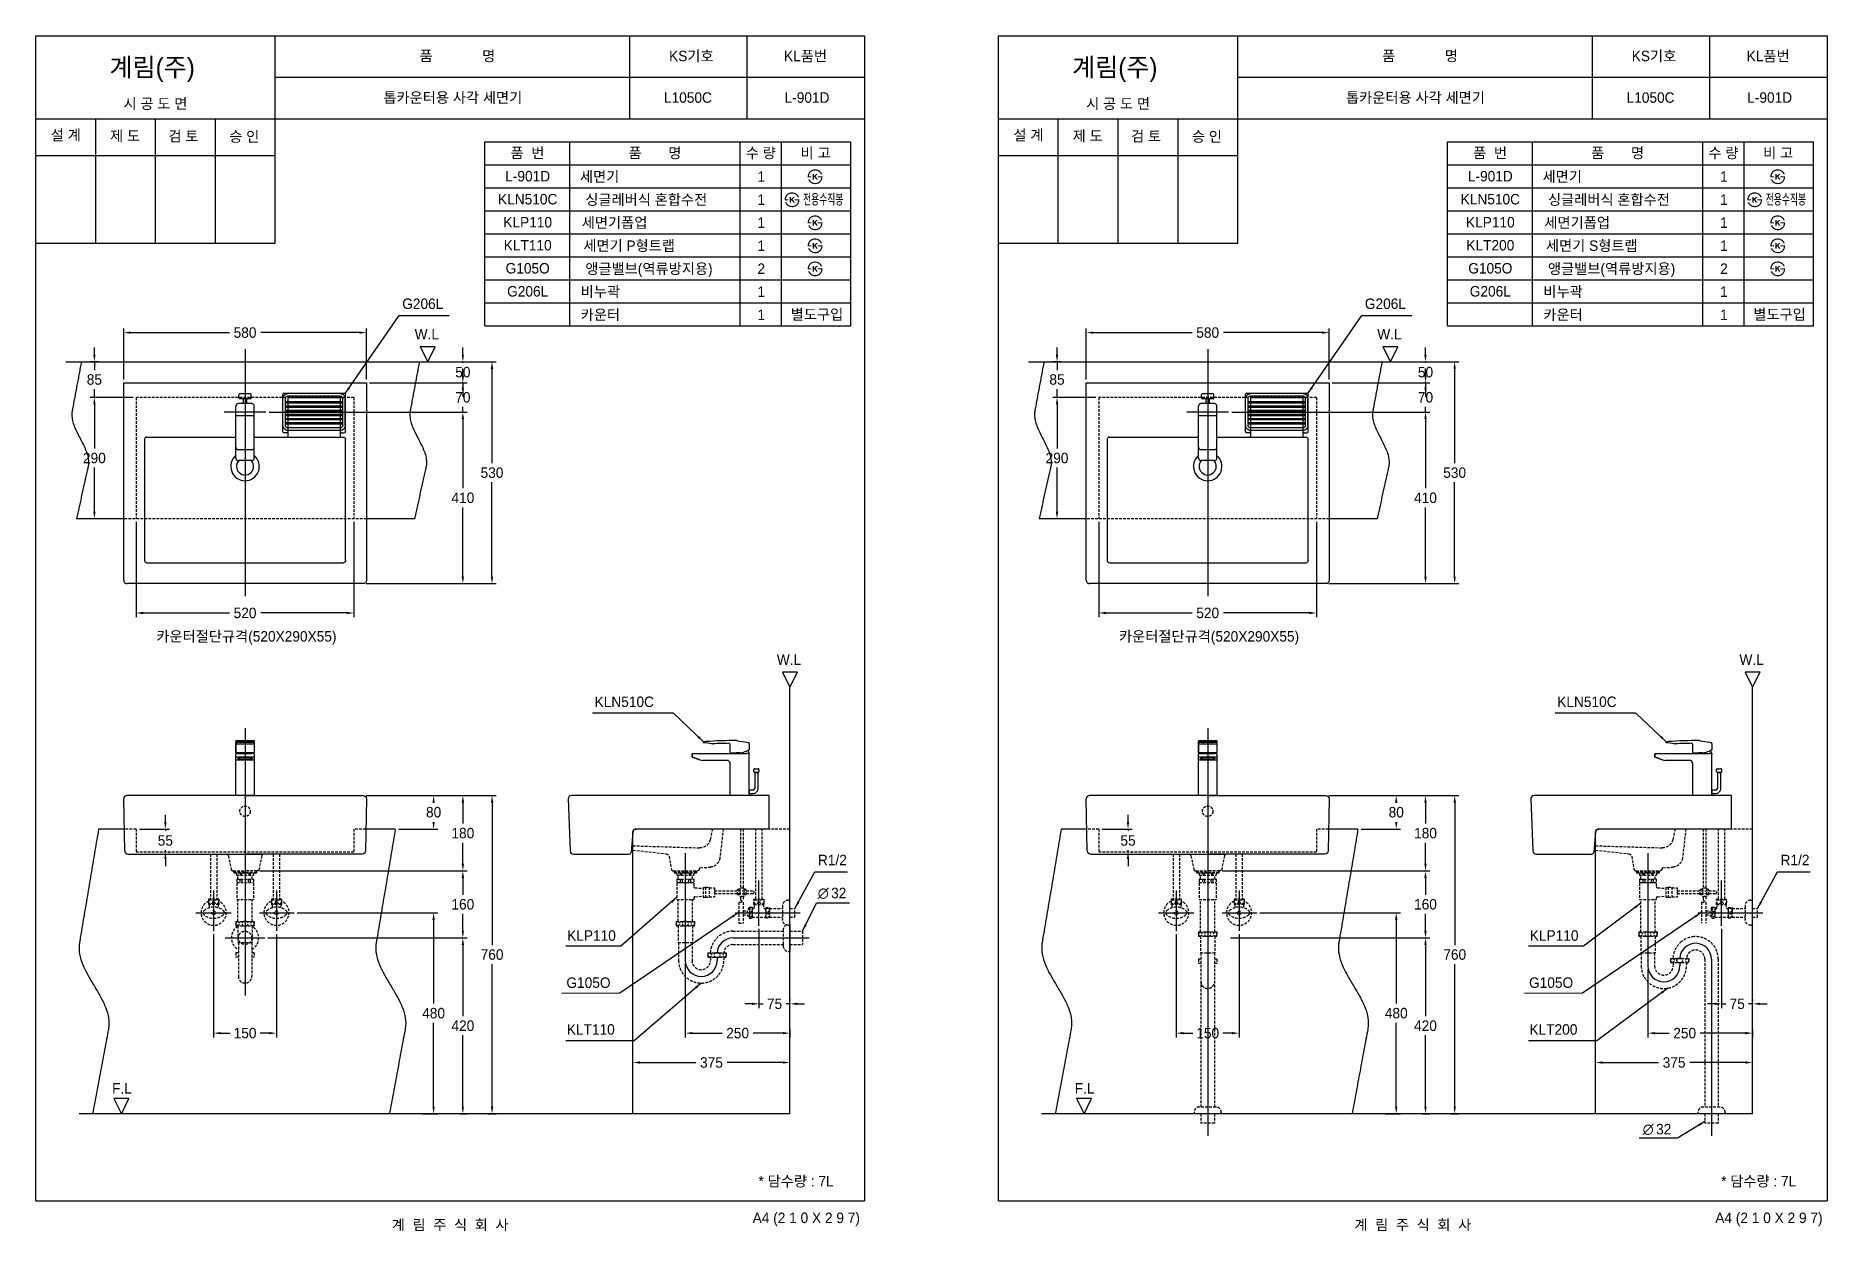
# Model space of a CAD drawing. Header units: millimetres. Extents: x 0 to 4280, y -72 to 2783.
import ezdxf
from ezdxf.enums import TextEntityAlignment as Align
from ezdxf.lldxf.tags import DXFTag

# ---------------------------------------------------------------- set-up
doc = ezdxf.new("R2010")
doc.units = ezdxf.units.MM
doc.linetypes.add('DASHED2', pattern=[9.525, 6.35, -3.175])
for name, color, linetype in [('TEXT', 7, 'Continuous'), ('내부선 및 부속', 4, 'Continuous'), ('도각라인', 7, 'Continuous'), ('외형선', 3, 'Continuous'), ('점선', 6, 'DASHED2'), ('중심선', 1, 'DASHED'), ('치수선', 7, 'Continuous')]:
    doc.layers.add(name, color=color, linetype=linetype)
doc.styles.add('140911', font='HBATANG.TTF', dxfattribs={"height": 23})
doc.styles.add('____', font='')
doc.styles.add('타이틀', font='H2GTRM.TTF', dxfattribs={"height": 25})
doc.styles.get('____').set_extended_font_data('굴림')
tags = doc.linetypes.add('DASHDOT', pattern=[70, 31, -13, 13, -13]).pattern_tags.tags
tags[10:11] = [DXFTag(74, 4), DXFTag(75, 0), DXFTag(340, '0'), DXFTag(46, 0.0), DXFTag(50, 0.0), DXFTag(44, 0.0), DXFTag(45, 0.0)]
tags[8:9] = [DXFTag(74, 4), DXFTag(75, 0), DXFTag(340, '0'), DXFTag(46, 0.0), DXFTag(50, 0.0), DXFTag(44, 0.0), DXFTag(45, 0.0)]
tags[6:7] = [DXFTag(74, 4), DXFTag(75, 0), DXFTag(340, '0'), DXFTag(46, 0.0), DXFTag(50, 0.0), DXFTag(44, 0.0), DXFTag(45, 0.0)]
tags[4:5] = [DXFTag(74, 4), DXFTag(75, 0), DXFTag(340, '0'), DXFTag(46, 0.0), DXFTag(50, 0.0), DXFTag(44, 0.0), DXFTag(45, 0.0)]
tags = doc.linetypes.add('DASHED', pattern=[25.72, 12.86, -12.86]).pattern_tags.tags
tags[6:7] = [DXFTag(74, 4), DXFTag(75, 0), DXFTag(340, '0'), DXFTag(46, 0.0), DXFTag(50, 0.0), DXFTag(44, 0.0), DXFTag(45, 0.0)]
tags[4:5] = [DXFTag(74, 4), DXFTag(75, 0), DXFTag(340, '0'), DXFTag(46, 0.0), DXFTag(50, 0.0), DXFTag(44, 0.0), DXFTag(45, 0.0)]
doc.dimstyles.new('MSADIM', dxfattribs={"dimtxt": 33, "dimasz": 17, "dimexe": 10, "dimexo": 7.5, "dimgap": 10, "dimtad": 0, "dimtih": 1, "dimtoh": 1, "dimdec": 0, "dimzin": 1, "dimdsep": 46, "dimtxsty": '____', "dimcen": 11.25, "dimadec": 0, "dimazin": 0, "dimtfac": 1, "dimtdec": 0, "dimtix": 1, "dimtmove": 0, "dimatfit": 3, "dimfxl": 1, "dimtolj": 1, "dimtzin": 1, "dimarcsym": 0})

msp = doc.modelspace()

# ---------------------------------------------------------------- texts
at = {"layer": 'TEXT', "style": '타이틀'}
for s, p in [('품             명', (1007.3, 2735)), ('KS기호', (1566.2, 2734.9)), ('KL품번', (1839, 2734.8)), ('품             명', (3307.3, 2735)), ('KS기호', (3866.2, 2734.9)), ('KL품번', (4139, 2734.8)), ('시 공 도 면', (285.8, 2620.9)), ('톱카운터용 사각 세면기', (996.3, 2635.6)), ('L1050C', (1558.1, 2635.6)), ('L-901D', (1842.6, 2635.6)), ('시 공 도 면', (2585.8, 2620.9)), ('톱카운터용 사각 세면기', (3296.3, 2635.6)), ('L1050C', (3858.1, 2635.6)), ('L-901D', (4142.6, 2635.6)), ('설 계', (71.5, 2546)), ('제 도', (213.1, 2544.1)), ('검 토', (352.8, 2543.5)), ('승 인', (498, 2542.6)), ('설 계', (2371.5, 2546)), ('제 도', (2513.1, 2544.1)), ('검 토', (2652.8, 2543.5)), ('승 인', (2798, 2542.6)), ('품  번', (1174.7, 2503.3)), ('품       명', (1479.3, 2503.3)), ('수 량', (1732.2, 2503.3)), ('비 고', (1863, 2503.3)), ('품  번', (3474.7, 2503.3)), ('품       명', (3779.3, 2503.3)), ('수 량', (4032.2, 2503.3)), ('비 고', (4163, 2503.3)), ('L-901D', (1175.2, 2447.8)), ('세면기', (1347, 2446.8)), ('1', (1733.3, 2446.8)), ('L-901D', (3475.2, 2447.8)), ('세면기', (3647, 2446.8)), ('1', (4033.3, 2446.8)), ('KLN510C', (1175.2, 2392.8)), ('싱글레버식 혼합수전', (1458.5, 2391.8)), ('1', (1733.3, 2391.8)), ('KLN510C', (3475.2, 2392.8)), ('싱글레버식 혼합수전', (3758.5, 2391.8)), ('1', (4033.3, 2391.8)), ('KLP110', (1175.2, 2337.8)), ('세면기폽업', (1382.7, 2336.8)), ('1', (1733.3, 2336.8)), ('KLP110', (3475.2, 2337.8)), ('세면기폽업', (3682.7, 2336.8)), ('1', (4033.3, 2336.8)), ('KLT110', (1175.2, 2282.8)), ('세면기 P형트랩', (1417.6, 2281.8)), ('1', (1733.3, 2281.8)), ('KLT200', (3475.2, 2282.8)), ('세면기 S형트랩', (3717.6, 2281.8)), ('1', (4033.3, 2281.8)), ('G105O', (1175.2, 2227.8)), ('앵글밸브(역류방지용)', (1464.9, 2226.8)), ('2', (1733.3, 2226.8)), ('G105O', (3475.2, 2227.8)), ('앵글밸브(역류방지용)', (3764.9, 2226.8)), ('2', (4033.3, 2226.8)), ('G206L', (1175.2, 2172.8)), ('비누곽', (1348.9, 2171.8)), ('1', (1733.3, 2171.8)), ('G206L', (3475.2, 2172.8)), ('비누곽', (3648.9, 2171.8)), ('1', (4033.3, 2171.8)), ('카운터', (1348.9, 2116.8)), ('1', (1733.3, 2116.8)), ('별도구입', (1866.3, 2117.7)), ('카운터', (3648.9, 2116.8)), ('1', (4033.3, 2116.8)), ('별도구입', (4166.3, 2117.7)), ('카운터절단규격(520X290X55)', (503.1, 1348.6)), ('카운터절단규격(520X290X55)', (2803.1, 1348.6)), ('* 담수량 : 7L', (1816.4, 47.2)), ('* 담수량 : 7L', (4116.4, 47.2)), ('계  림  주  식  회  사', (990, -56.9)), ('계  림  주  식  회  사', (3290, -56.9))]:
    msp.add_text(s, height=25, dxfattribs=at).set_placement(p, align=Align.MIDDLE_CENTER)
for p in [(175.9, 2685.9), (2475.9, 2685.9)]:
    msp.add_text('계림(주)', height=44, dxfattribs=at).set_placement(p)
at = {"layer": 'TEXT', "style": '타이틀', "width": 0.6}
for p in [(1881.3, 2392.7), (4181.3, 2392.7)]:
    msp.add_text('전용수직봉', height=25, dxfattribs=at).set_placement(p, align=Align.MIDDLE_CENTER)
at = {"layer": 'TEXT', "style": '타이틀'}
for s, p in [('W.L', (934.2, 2070.3)), ('W.L', (3234.2, 2070.3)), ('W.L', (1799.5, 1293.1)), ('W.L', (4099.5, 1293.1)), ('F.L', (205.8, 269.2)), ('F.L', (2505.8, 269.2))]:
    msp.add_text(s, height=25, dxfattribs=at).set_placement(p, align=Align.MIDDLE)
for p in [(1969, -40.2), (4269, -40.2)]:
    msp.add_text('A4 (2 1 0 X 2 9 7)', height=25, dxfattribs=at).set_placement(p, align=Align.MIDDLE_RIGHT)
at = {"layer": 'TEXT', "char_height": 25, "width": 380.447, "attachment_point": 1, "line_spacing_factor": 0.963855, "style": '타이틀'}
for s, insert in [('\\A1;KLN510C', (1335.1, 1204.9)), ('\\A1;KLN510C', (3635.1, 1204.9)), ('\\A1;KLP110', (1269.5, 646.6)), ('\\A1;KLP110', (3569.5, 646.6)), ('\\A1;G105O', (1267.7, 534)), ('\\A1;G105O', (3567.7, 534)), ('\\A1;KLT110', (1268.7, 422.2)), ('\\A1;KLT200', (3568.7, 422.2))]:
    msp.add_mtext(s, dxfattribs=dict(at, insert=insert))
at = {"layer": '치수선'}
for s, style, p in [('∅', '140911', (1868.4, 722.9)), ('32', '타이틀', (1900.2, 723.2)), ('∅', '140911', (3839.3, 158.9)), ('32', '타이틀', (3871.2, 159.1))]:
    msp.add_text(s, height=25, dxfattribs=dict(at, style=style)).set_placement(p)
at = {"layer": '치수선', "linetype": 'Continuous', "char_height": 25, "width": 380.447, "attachment_point": 1, "line_spacing_factor": 0.963855, "style": '타이틀'}
for s, insert in [('\\A1;G206L', (875.4, 2155.6)), ('\\A1;G206L', (3175.4, 2155.6)), ('\\A1;R1/2', (1868.6, 826.9)), ('\\A1;R1/2', (4168.6, 826.9))]:
    msp.add_mtext(s, dxfattribs=dict(at, insert=insert))

# ---------------------------------------------------------------- blocks, each defined once
blk = doc.blocks.new('*D1')
at = {"layer": '치수선', "color": 0, "linetype": 'Continuous', "lineweight": -2, "transparency": 16777216}
for p, q in [((139.9, 2021.5), (139.9, 2038.5)), ((149.6, 2004.5), (129.9, 2004.5)), ((139.9, 2004.5), (139.9, 1984.8)), ((139.9, 1919.5), (139.9, 1939.2)), ((232.4, 1919.5), (129.9, 1919.5)), ((139.9, 1902.5), (139.9, 1885.5))]:
    blk.add_line(p, q, dxfattribs=at)
at = {"layer": '치수선', "color": 0, "linetype": 'Continuous', "transparency": 16777216}
for points in [[(137.1, 2021.5), (142.8, 2021.5), (139.9, 2004.5)], [(137.1, 1902.5), (142.8, 1902.5), (139.9, 1919.5)]]:
    blk.add_solid(points, dxfattribs=at)
at = {"layer": '치수선', "color": 0, "linetype": 'Continuous', "transparency": 16777216, "insert": (139.9, 1962), "char_height": 25, "attachment_point": 5, "style": '____'}
blk.add_mtext('\\A1;85', dxfattribs=at)
blk = doc.blocks.new('*D2')
at = {"layer": '치수선', "color": 0, "linetype": 'Continuous', "lineweight": -2, "transparency": 16777216}
for p, q in [((232.4, 1919.5), (129.9, 1919.5)), ((139.9, 1902.5), (139.9, 1797.3)), ((139.9, 1646.5), (139.9, 1751.7)), ((202.4, 1629.5), (129.9, 1629.5))]:
    blk.add_line(p, q, dxfattribs=at)
at = {"layer": '치수선', "color": 0, "linetype": 'Continuous', "transparency": 16777216}
for points in [[(137.1, 1902.5), (142.8, 1902.5), (139.9, 1919.5)], [(137.1, 1646.5), (142.8, 1646.5), (139.9, 1629.5)]]:
    blk.add_solid(points, dxfattribs=at)
at = {"layer": '치수선', "color": 0, "linetype": 'Continuous', "transparency": 16777216, "insert": (139.9, 1774.5), "char_height": 25, "attachment_point": 5, "style": '____'}
blk.add_mtext('\\A1;290', dxfattribs=at)
blk = doc.blocks.new('*D3')
at = {"layer": '치수선', "color": 0, "linetype": 'Continuous', "lineweight": -2, "transparency": 16777216}
for p, q in [((209.9, 1962), (209.9, 2084.1)), ((226.9, 2074.1), (462.6, 2074.1)), ((772.9, 2074.1), (537.3, 2074.1)), ((789.9, 1962), (789.9, 2084.1))]:
    blk.add_line(p, q, dxfattribs=at)
at = {"layer": '치수선', "color": 0, "linetype": 'Continuous', "transparency": 16777216}
for points in [[(226.9, 2076.9), (226.9, 2071.3), (209.9, 2074.1)], [(772.9, 2076.9), (772.9, 2071.3), (789.9, 2074.1)]]:
    blk.add_solid(points, dxfattribs=at)
at = {"layer": '치수선', "color": 0, "linetype": 'Continuous', "transparency": 16777216, "insert": (499.9, 2074.1), "char_height": 25, "attachment_point": 5, "style": '____'}
blk.add_mtext('\\A1;580', dxfattribs=at)
blk = doc.blocks.new('*D4')
at = {"layer": '치수선', "color": 0, "linetype": 'Continuous', "lineweight": -2, "transparency": 16777216}
for p, q in [((1020.3, 2021.5), (1020.3, 2038.5)), ((1010.7, 2004.5), (1030.3, 2004.5)), ((1020.3, 2004.5), (1020.3, 2002.3)), ((797.4, 1954.5), (1030.3, 1954.5)), ((1020.3, 1954.5), (1020.3, 1956.7)), ((1020.3, 1937.5), (1020.3, 1920.5))]:
    blk.add_line(p, q, dxfattribs=at)
at = {"layer": '치수선', "color": 0, "linetype": 'Continuous', "transparency": 16777216}
for points in [[(1017.4, 2021.5), (1023.1, 2021.5), (1020.3, 2004.5)], [(1017.4, 1937.5), (1023.1, 1937.5), (1020.3, 1954.5)]]:
    blk.add_solid(points, dxfattribs=at)
at = {"layer": '치수선', "color": 0, "linetype": 'Continuous', "transparency": 16777216, "insert": (1020.3, 1979.5), "char_height": 25, "attachment_point": 5, "style": '____'}
blk.add_mtext('\\A1;50', dxfattribs=at)
blk = doc.blocks.new('*D5')
at = {"layer": '치수선', "color": 0, "linetype": 'Continuous', "lineweight": -2, "transparency": 16777216}
for p, q in [((1020.3, 1971.5), (1020.3, 1988.5)), ((797.4, 1954.5), (1030.3, 1954.5)), ((1020.3, 1954.5), (1020.3, 1942.3)), ((557.4, 1884.5), (1030.3, 1884.5)), ((1020.3, 1884.5), (1020.3, 1896.7)), ((1020.3, 1867.5), (1020.3, 1850.5))]:
    blk.add_line(p, q, dxfattribs=at)
at = {"layer": '치수선', "color": 0, "linetype": 'Continuous', "transparency": 16777216}
for points in [[(1017.4, 1971.5), (1023.1, 1971.5), (1020.3, 1954.5)], [(1017.4, 1867.5), (1023.1, 1867.5), (1020.3, 1884.5)]]:
    blk.add_solid(points, dxfattribs=at)
at = {"layer": '치수선', "color": 0, "linetype": 'Continuous', "transparency": 16777216, "insert": (1020.3, 1919.5), "char_height": 25, "attachment_point": 5, "style": '____'}
blk.add_mtext('\\A1;70', dxfattribs=at)
blk = doc.blocks.new('*D6')
at = {"layer": '치수선', "color": 0, "linetype": 'Continuous', "lineweight": -2, "transparency": 16777216}
for p, q in [((557.4, 1884.5), (1030.3, 1884.5)), ((1020.3, 1867.5), (1020.3, 1702.4)), ((1020.3, 1491.5), (1020.3, 1656.7)), ((789.4, 1474.5), (1030.3, 1474.5))]:
    blk.add_line(p, q, dxfattribs=at)
at = {"layer": '치수선', "color": 0, "linetype": 'Continuous', "transparency": 16777216}
for points in [[(1017.4, 1867.5), (1023.1, 1867.5), (1020.3, 1884.5)], [(1017.4, 1491.5), (1023.1, 1491.5), (1020.3, 1474.5)]]:
    blk.add_solid(points, dxfattribs=at)
at = {"layer": '치수선', "color": 0, "linetype": 'Continuous', "transparency": 16777216, "insert": (1020.3, 1679.5), "char_height": 25, "attachment_point": 5, "style": '____'}
blk.add_mtext('\\A1;410', dxfattribs=at)
blk = doc.blocks.new('*D7')
at = {"layer": '치수선', "color": 0, "linetype": 'Continuous', "lineweight": -2, "transparency": 16777216}
for p, q in [((797.4, 2004.5), (1099.9, 2004.5)), ((1089.9, 1987.5), (1089.9, 1762.3)), ((1089.9, 1491.5), (1089.9, 1716.7)), ((789.4, 1474.5), (1099.9, 1474.5))]:
    blk.add_line(p, q, dxfattribs=at)
at = {"layer": '치수선', "color": 0, "linetype": 'Continuous', "transparency": 16777216}
for points in [[(1087.1, 1987.5), (1092.8, 1987.5), (1089.9, 2004.5)], [(1087.1, 1491.5), (1092.8, 1491.5), (1089.9, 1474.5)]]:
    blk.add_solid(points, dxfattribs=at)
at = {"layer": '치수선', "color": 0, "linetype": 'Continuous', "transparency": 16777216, "insert": (1089.9, 1739.5), "char_height": 25, "attachment_point": 5, "style": '____'}
blk.add_mtext('\\A1;530', dxfattribs=at)
blk = doc.blocks.new('*D8')
at = {"layer": '치수선', "color": 0, "linetype": 'Continuous', "lineweight": -2, "transparency": 16777216}
for p, q in [((239.9, 1622), (239.9, 1394.5)), ((759.9, 1622), (759.9, 1394.5)), ((256.9, 1404.5), (462.6, 1404.5)), ((742.9, 1404.5), (537.3, 1404.5))]:
    blk.add_line(p, q, dxfattribs=at)
at = {"layer": '치수선', "color": 0, "linetype": 'Continuous', "transparency": 16777216}
for points in [[(256.9, 1407.3), (256.9, 1401.7), (239.9, 1404.5)], [(742.9, 1407.3), (742.9, 1401.7), (759.9, 1404.5)]]:
    blk.add_solid(points, dxfattribs=at)
at = {"layer": '치수선', "color": 0, "linetype": 'Continuous', "transparency": 16777216, "insert": (499.9, 1404.5), "char_height": 25, "attachment_point": 5, "style": '____'}
blk.add_mtext('\\A1;520', dxfattribs=at)
blk = doc.blocks.new('*D9')
at = {"layer": '치수선', "color": 0, "linetype": 'Continuous', "lineweight": -2, "transparency": 16777216}
for p, q in [((309.5, 905.5), (309.5, 922.5)), ((247.4, 888.5), (319.5, 888.5)), ((309.5, 888.5), (309.5, 883.8)), ((309.5, 833.5), (309.5, 838.2)), ((309.5, 816.5), (309.5, 799.5)), ((317, 833.5), (319.5, 833.5))]:
    blk.add_line(p, q, dxfattribs=at)
at = {"layer": '치수선', "color": 0, "linetype": 'Continuous', "transparency": 16777216}
for points in [[(306.7, 905.5), (312.4, 905.5), (309.5, 888.5)], [(306.7, 816.5), (312.4, 816.5), (309.5, 833.5)]]:
    blk.add_solid(points, dxfattribs=at)
at = {"layer": '치수선', "color": 0, "linetype": 'Continuous', "transparency": 16777216, "insert": (309.5, 861), "char_height": 25, "attachment_point": 5, "style": '____'}
blk.add_mtext('\\A1;55', dxfattribs=at)
blk = doc.blocks.new('*D10')
at = {"layer": '치수선', "color": 0, "linetype": 'Continuous', "lineweight": -2, "transparency": 16777216}
for p, q in [((789.4, 968.5), (960.4, 968.5)), ((950.4, 951.5), (950.4, 951.3)), ((950.4, 905.5), (950.4, 905.7)), ((866.4, 888.5), (960.4, 888.5))]:
    blk.add_line(p, q, dxfattribs=at)
at = {"layer": '치수선', "color": 0, "linetype": 'Continuous', "transparency": 16777216}
for points in [[(947.6, 951.5), (953.2, 951.5), (950.4, 968.5)], [(947.6, 905.5), (953.2, 905.5), (950.4, 888.5)]]:
    blk.add_solid(points, dxfattribs=at)
at = {"layer": '치수선', "color": 0, "linetype": 'Continuous', "transparency": 16777216, "insert": (950.4, 928.5), "char_height": 25, "attachment_point": 5, "style": '____'}
blk.add_mtext('\\A1;80', dxfattribs=at)
blk = doc.blocks.new('*D11')
at = {"layer": '치수선', "color": 0, "linetype": 'Continuous', "lineweight": -2, "transparency": 16777216}
for p, q in [((789.4, 968.5), (1030.3, 968.5)), ((1020.3, 951.5), (1020.3, 901.4)), ((1020.3, 805.5), (1020.3, 855.7)), ((535.9, 788.5), (1030.3, 788.5))]:
    blk.add_line(p, q, dxfattribs=at)
at = {"layer": '치수선', "color": 0, "linetype": 'Continuous', "transparency": 16777216}
for points in [[(1017.4, 951.5), (1023.1, 951.5), (1020.3, 968.5)], [(1017.4, 805.5), (1023.1, 805.5), (1020.3, 788.5)]]:
    blk.add_solid(points, dxfattribs=at)
at = {"layer": '치수선', "color": 0, "linetype": 'Continuous', "transparency": 16777216, "insert": (1020.3, 878.5), "char_height": 25, "attachment_point": 5, "style": '____'}
blk.add_mtext('\\A1;180', dxfattribs=at)
blk = doc.blocks.new('*D12')
at = {"layer": '치수선', "color": 0, "linetype": 'Continuous', "lineweight": -2, "transparency": 16777216}
for p, q in [((534.4, 788.5), (1030.3, 788.5)), ((1020.3, 771.5), (1020.3, 731.4)), ((1020.3, 645.5), (1020.3, 685.7)), ((554.4, 628.5), (1030.3, 628.5))]:
    blk.add_line(p, q, dxfattribs=at)
at = {"layer": '치수선', "color": 0, "linetype": 'Continuous', "transparency": 16777216}
for points in [[(1017.4, 771.5), (1023.1, 771.5), (1020.3, 788.5)], [(1017.4, 645.5), (1023.1, 645.5), (1020.3, 628.5)]]:
    blk.add_solid(points, dxfattribs=at)
at = {"layer": '치수선', "color": 0, "linetype": 'Continuous', "transparency": 16777216, "insert": (1020.3, 708.5), "char_height": 25, "attachment_point": 5, "style": '____'}
blk.add_mtext('\\A1;160', dxfattribs=at)
blk = doc.blocks.new('*D13')
at = {"layer": '치수선', "color": 0, "linetype": 'Continuous', "lineweight": -2, "transparency": 16777216}
for p, q in [((554.4, 628.5), (1030.3, 628.5)), ((1020.3, 611.5), (1020.3, 441.4)), ((1020.3, 225.5), (1020.3, 395.7)), ((1012.1, 208.5), (1030.3, 208.5))]:
    blk.add_line(p, q, dxfattribs=at)
at = {"layer": '치수선', "color": 0, "linetype": 'Continuous', "transparency": 16777216}
for points in [[(1017.4, 611.5), (1023.1, 611.5), (1020.3, 628.5)], [(1017.4, 225.5), (1023.1, 225.5), (1020.3, 208.5)]]:
    blk.add_solid(points, dxfattribs=at)
at = {"layer": '치수선', "color": 0, "linetype": 'Continuous', "transparency": 16777216, "insert": (1020.3, 418.5), "char_height": 25, "attachment_point": 5, "style": '____'}
blk.add_mtext('\\A1;420', dxfattribs=at)
blk = doc.blocks.new('*D14')
at = {"layer": '치수선', "color": 0, "linetype": 'Continuous', "lineweight": -2, "transparency": 16777216}
for p, q in [((624.5, 688.5), (960.4, 688.5)), ((950.4, 671.5), (950.4, 471.4)), ((950.4, 225.5), (950.4, 425.7)), ((924.1, 208.5), (960.4, 208.5))]:
    blk.add_line(p, q, dxfattribs=at)
at = {"layer": '치수선', "color": 0, "linetype": 'Continuous', "transparency": 16777216}
for points in [[(947.6, 671.5), (953.2, 671.5), (950.4, 688.5)], [(947.6, 225.5), (953.2, 225.5), (950.4, 208.5)]]:
    blk.add_solid(points, dxfattribs=at)
at = {"layer": '치수선', "color": 0, "linetype": 'Continuous', "transparency": 16777216, "insert": (950.4, 448.5), "char_height": 25, "attachment_point": 5, "style": '____'}
blk.add_mtext('\\A1;480', dxfattribs=at)
blk = doc.blocks.new('*D15')
at = {"layer": '치수선', "color": 0, "linetype": 'Continuous', "lineweight": -2, "transparency": 16777216}
for p, q in [((789.4, 968.5), (1100.1, 968.5)), ((1090.1, 951.5), (1090.1, 611.4)), ((1090.1, 225.5), (1090.1, 565.7)), ((1079.7, 208.5), (1100.1, 208.5))]:
    blk.add_line(p, q, dxfattribs=at)
at = {"layer": '치수선', "color": 0, "linetype": 'Continuous', "transparency": 16777216}
for points in [[(1087.3, 951.5), (1093, 951.5), (1090.1, 968.5)], [(1087.3, 225.5), (1093, 225.5), (1090.1, 208.5)]]:
    blk.add_solid(points, dxfattribs=at)
at = {"layer": '치수선', "color": 0, "linetype": 'Continuous', "transparency": 16777216, "insert": (1090.1, 588.5), "char_height": 25, "attachment_point": 5, "style": '____'}
blk.add_mtext('\\A1;760', dxfattribs=at)
blk = doc.blocks.new('*D16')
at = {"layer": '치수선', "color": 0, "linetype": 'Continuous', "lineweight": -2, "transparency": 16777216}
for p, q in [((424.9, 637), (424.9, 390.9)), ((574.9, 637), (574.9, 390.9)), ((441.9, 400.9), (464, 400.9)), ((557.9, 400.9), (535.9, 400.9))]:
    blk.add_line(p, q, dxfattribs=at)
at = {"layer": '치수선', "color": 0, "linetype": 'Continuous', "transparency": 16777216}
for points in [[(441.9, 403.7), (441.9, 398.1), (424.9, 400.9)], [(557.9, 403.7), (557.9, 398.1), (574.9, 400.9)]]:
    blk.add_solid(points, dxfattribs=at)
at = {"layer": '치수선', "color": 0, "linetype": 'Continuous', "transparency": 16777216, "insert": (499.9, 400.9), "char_height": 25, "attachment_point": 5, "style": '____'}
blk.add_mtext('\\A1;150', dxfattribs=at)
blk = doc.blocks.new('*D17')
at = {"layer": '치수선', "color": 0, "linetype": 'Continuous', "lineweight": -2, "transparency": 16777216}
for p, q in [((1551.8, 567), (1551.8, 390.9)), ((1568.8, 400.9), (1639.5, 400.9)), ((1784.8, 400.9), (1714.1, 400.9)), ((1801.8, 409.8), (1801.8, 390.9))]:
    blk.add_line(p, q, dxfattribs=at)
at = {"layer": '치수선', "color": 0, "linetype": 'Continuous', "transparency": 16777216}
for points in [[(1568.8, 403.7), (1568.8, 398.1), (1551.8, 400.9)], [(1784.8, 403.7), (1784.8, 398.1), (1801.8, 400.9)]]:
    blk.add_solid(points, dxfattribs=at)
at = {"layer": '치수선', "color": 0, "linetype": 'Continuous', "transparency": 16777216, "insert": (1676.8, 400.9), "char_height": 25, "attachment_point": 5, "style": '____'}
blk.add_mtext('\\A1;250', dxfattribs=at)
blk = doc.blocks.new('*D18')
at = {"layer": '치수선', "color": 0, "linetype": 'Continuous', "lineweight": -2, "transparency": 16777216}
for p, q in [((1426.8, 325.8), (1426.8, 340.7)), ((1443.8, 330.7), (1577, 330.7)), ((1784.8, 330.7), (1651.6, 330.7)), ((1801.8, 325.8), (1801.8, 340.7))]:
    blk.add_line(p, q, dxfattribs=at)
at = {"layer": '치수선', "color": 0, "linetype": 'Continuous', "transparency": 16777216}
for points in [[(1443.8, 333.6), (1443.8, 327.9), (1426.8, 330.7)], [(1784.8, 333.6), (1784.8, 327.9), (1801.8, 330.7)]]:
    blk.add_solid(points, dxfattribs=at)
at = {"layer": '치수선', "color": 0, "linetype": 'Continuous', "transparency": 16777216, "insert": (1614.3, 330.7), "char_height": 25, "attachment_point": 5, "style": '____'}
blk.add_mtext('\\A1;375', dxfattribs=at)
blk = doc.blocks.new('*D19')
at = {"layer": '치수선', "color": 0, "linetype": 'Continuous', "lineweight": -2, "transparency": 16777216}
for p, q in [((1727.8, 650), (1727.8, 460.9)), ((1710.8, 470.9), (1693.8, 470.9)), ((1727.8, 470.9), (1737.7, 470.9)), ((1802.3, 470.9), (1792.4, 470.9)), ((1802.3, 478.4), (1802.3, 480.9)), ((1819.3, 470.9), (1836.3, 470.9))]:
    blk.add_line(p, q, dxfattribs=at)
at = {"layer": '치수선', "color": 0, "linetype": 'Continuous', "transparency": 16777216}
for points in [[(1710.8, 473.7), (1710.8, 468.1), (1727.8, 470.9)], [(1819.3, 473.7), (1819.3, 468.1), (1802.3, 470.9)]]:
    blk.add_solid(points, dxfattribs=at)
at = {"layer": '치수선', "color": 0, "linetype": 'Continuous', "transparency": 16777216, "insert": (1765, 470.9), "char_height": 25, "attachment_point": 5, "style": '____'}
blk.add_mtext('\\A1;75', dxfattribs=at)
blk = doc.blocks.new('*D41')
at = {"layer": '치수선', "color": 0, "linetype": 'Continuous', "lineweight": -2, "transparency": 16777216}
for p, q in [((2439.9, 2021.5), (2439.9, 2038.5)), ((2449.6, 2004.5), (2429.9, 2004.5)), ((2439.9, 2004.5), (2439.9, 1984.8)), ((2439.9, 1919.5), (2439.9, 1939.2)), ((2532.4, 1919.5), (2429.9, 1919.5)), ((2439.9, 1902.5), (2439.9, 1885.5))]:
    blk.add_line(p, q, dxfattribs=at)
at = {"layer": '치수선', "color": 0, "linetype": 'Continuous', "transparency": 16777216}
for points in [[(2437.1, 2021.5), (2442.8, 2021.5), (2439.9, 2004.5)], [(2437.1, 1902.5), (2442.8, 1902.5), (2439.9, 1919.5)]]:
    blk.add_solid(points, dxfattribs=at)
at = {"layer": '치수선', "color": 0, "linetype": 'Continuous', "transparency": 16777216, "insert": (2439.9, 1962), "char_height": 25, "attachment_point": 5, "style": '____'}
blk.add_mtext('\\A1;85', dxfattribs=at)
blk = doc.blocks.new('*D42')
at = {"layer": '치수선', "color": 0, "linetype": 'Continuous', "lineweight": -2, "transparency": 16777216}
for p, q in [((2532.4, 1919.5), (2429.9, 1919.5)), ((2439.9, 1902.5), (2439.9, 1797.3)), ((2439.9, 1646.5), (2439.9, 1751.7)), ((2502.4, 1629.5), (2429.9, 1629.5))]:
    blk.add_line(p, q, dxfattribs=at)
at = {"layer": '치수선', "color": 0, "linetype": 'Continuous', "transparency": 16777216}
for points in [[(2437.1, 1902.5), (2442.8, 1902.5), (2439.9, 1919.5)], [(2437.1, 1646.5), (2442.8, 1646.5), (2439.9, 1629.5)]]:
    blk.add_solid(points, dxfattribs=at)
at = {"layer": '치수선', "color": 0, "linetype": 'Continuous', "transparency": 16777216, "insert": (2439.9, 1774.5), "char_height": 25, "attachment_point": 5, "style": '____'}
blk.add_mtext('\\A1;290', dxfattribs=at)
blk = doc.blocks.new('*D43')
at = {"layer": '치수선', "color": 0, "linetype": 'Continuous', "lineweight": -2, "transparency": 16777216}
for p, q in [((2509.9, 1962), (2509.9, 2084.1)), ((2526.9, 2074.1), (2762.6, 2074.1)), ((3072.9, 2074.1), (2837.3, 2074.1)), ((3089.9, 1962), (3089.9, 2084.1))]:
    blk.add_line(p, q, dxfattribs=at)
at = {"layer": '치수선', "color": 0, "linetype": 'Continuous', "transparency": 16777216}
for points in [[(2526.9, 2076.9), (2526.9, 2071.3), (2509.9, 2074.1)], [(3072.9, 2076.9), (3072.9, 2071.3), (3089.9, 2074.1)]]:
    blk.add_solid(points, dxfattribs=at)
at = {"layer": '치수선', "color": 0, "linetype": 'Continuous', "transparency": 16777216, "insert": (2799.9, 2074.1), "char_height": 25, "attachment_point": 5, "style": '____'}
blk.add_mtext('\\A1;580', dxfattribs=at)
blk = doc.blocks.new('*D44')
at = {"layer": '치수선', "color": 0, "linetype": 'Continuous', "lineweight": -2, "transparency": 16777216}
for p, q in [((3320.3, 2021.5), (3320.3, 2038.5)), ((3310.7, 2004.5), (3330.3, 2004.5)), ((3320.3, 2004.5), (3320.3, 2002.3)), ((3097.4, 1954.5), (3330.3, 1954.5)), ((3320.3, 1954.5), (3320.3, 1956.7)), ((3320.3, 1937.5), (3320.3, 1920.5))]:
    blk.add_line(p, q, dxfattribs=at)
at = {"layer": '치수선', "color": 0, "linetype": 'Continuous', "transparency": 16777216}
for points in [[(3317.4, 2021.5), (3323.1, 2021.5), (3320.3, 2004.5)], [(3317.4, 1937.5), (3323.1, 1937.5), (3320.3, 1954.5)]]:
    blk.add_solid(points, dxfattribs=at)
at = {"layer": '치수선', "color": 0, "linetype": 'Continuous', "transparency": 16777216, "insert": (3320.3, 1979.5), "char_height": 25, "attachment_point": 5, "style": '____'}
blk.add_mtext('\\A1;50', dxfattribs=at)
blk = doc.blocks.new('*D45')
at = {"layer": '치수선', "color": 0, "linetype": 'Continuous', "lineweight": -2, "transparency": 16777216}
for p, q in [((3320.3, 1971.5), (3320.3, 1988.5)), ((3097.4, 1954.5), (3330.3, 1954.5)), ((3320.3, 1954.5), (3320.3, 1942.3)), ((2857.4, 1884.5), (3330.3, 1884.5)), ((3320.3, 1884.5), (3320.3, 1896.7)), ((3320.3, 1867.5), (3320.3, 1850.5))]:
    blk.add_line(p, q, dxfattribs=at)
at = {"layer": '치수선', "color": 0, "linetype": 'Continuous', "transparency": 16777216}
for points in [[(3317.4, 1971.5), (3323.1, 1971.5), (3320.3, 1954.5)], [(3317.4, 1867.5), (3323.1, 1867.5), (3320.3, 1884.5)]]:
    blk.add_solid(points, dxfattribs=at)
at = {"layer": '치수선', "color": 0, "linetype": 'Continuous', "transparency": 16777216, "insert": (3320.3, 1919.5), "char_height": 25, "attachment_point": 5, "style": '____'}
blk.add_mtext('\\A1;70', dxfattribs=at)
blk = doc.blocks.new('*D46')
at = {"layer": '치수선', "color": 0, "linetype": 'Continuous', "lineweight": -2, "transparency": 16777216}
for p, q in [((2857.4, 1884.5), (3330.3, 1884.5)), ((3320.3, 1867.5), (3320.3, 1702.4)), ((3320.3, 1491.5), (3320.3, 1656.7)), ((3089.4, 1474.5), (3330.3, 1474.5))]:
    blk.add_line(p, q, dxfattribs=at)
at = {"layer": '치수선', "color": 0, "linetype": 'Continuous', "transparency": 16777216}
for points in [[(3317.4, 1867.5), (3323.1, 1867.5), (3320.3, 1884.5)], [(3317.4, 1491.5), (3323.1, 1491.5), (3320.3, 1474.5)]]:
    blk.add_solid(points, dxfattribs=at)
at = {"layer": '치수선', "color": 0, "linetype": 'Continuous', "transparency": 16777216, "insert": (3320.3, 1679.5), "char_height": 25, "attachment_point": 5, "style": '____'}
blk.add_mtext('\\A1;410', dxfattribs=at)
blk = doc.blocks.new('*D47')
at = {"layer": '치수선', "color": 0, "linetype": 'Continuous', "lineweight": -2, "transparency": 16777216}
for p, q in [((3097.4, 2004.5), (3399.9, 2004.5)), ((3389.9, 1987.5), (3389.9, 1762.3)), ((3389.9, 1491.5), (3389.9, 1716.7)), ((3089.4, 1474.5), (3399.9, 1474.5))]:
    blk.add_line(p, q, dxfattribs=at)
at = {"layer": '치수선', "color": 0, "linetype": 'Continuous', "transparency": 16777216}
for points in [[(3387.1, 1987.5), (3392.8, 1987.5), (3389.9, 2004.5)], [(3387.1, 1491.5), (3392.8, 1491.5), (3389.9, 1474.5)]]:
    blk.add_solid(points, dxfattribs=at)
at = {"layer": '치수선', "color": 0, "linetype": 'Continuous', "transparency": 16777216, "insert": (3389.9, 1739.5), "char_height": 25, "attachment_point": 5, "style": '____'}
blk.add_mtext('\\A1;530', dxfattribs=at)
blk = doc.blocks.new('*D48')
at = {"layer": '치수선', "color": 0, "linetype": 'Continuous', "lineweight": -2, "transparency": 16777216}
for p, q in [((2539.9, 1622), (2539.9, 1394.5)), ((3059.9, 1622), (3059.9, 1394.5)), ((2556.9, 1404.5), (2762.6, 1404.5)), ((3042.9, 1404.5), (2837.3, 1404.5))]:
    blk.add_line(p, q, dxfattribs=at)
at = {"layer": '치수선', "color": 0, "linetype": 'Continuous', "transparency": 16777216}
for points in [[(2556.9, 1407.3), (2556.9, 1401.7), (2539.9, 1404.5)], [(3042.9, 1407.3), (3042.9, 1401.7), (3059.9, 1404.5)]]:
    blk.add_solid(points, dxfattribs=at)
at = {"layer": '치수선', "color": 0, "linetype": 'Continuous', "transparency": 16777216, "insert": (2799.9, 1404.5), "char_height": 25, "attachment_point": 5, "style": '____'}
blk.add_mtext('\\A1;520', dxfattribs=at)
blk = doc.blocks.new('*D49')
at = {"layer": '치수선', "color": 0, "linetype": 'Continuous', "lineweight": -2, "transparency": 16777216}
for p, q in [((2609.5, 905.5), (2609.5, 922.5)), ((2547.4, 888.5), (2619.5, 888.5)), ((2609.5, 888.5), (2609.5, 883.8)), ((2609.5, 833.5), (2609.5, 838.2)), ((2609.5, 816.5), (2609.5, 799.5)), ((2617, 833.5), (2619.5, 833.5))]:
    blk.add_line(p, q, dxfattribs=at)
at = {"layer": '치수선', "color": 0, "linetype": 'Continuous', "transparency": 16777216}
for points in [[(2606.7, 905.5), (2612.4, 905.5), (2609.5, 888.5)], [(2606.7, 816.5), (2612.4, 816.5), (2609.5, 833.5)]]:
    blk.add_solid(points, dxfattribs=at)
at = {"layer": '치수선', "color": 0, "linetype": 'Continuous', "transparency": 16777216, "insert": (2609.5, 861), "char_height": 25, "attachment_point": 5, "style": '____'}
blk.add_mtext('\\A1;55', dxfattribs=at)
blk = doc.blocks.new('*D50')
at = {"layer": '치수선', "color": 0, "linetype": 'Continuous', "lineweight": -2, "transparency": 16777216}
for p, q in [((3089.4, 968.5), (3260.4, 968.5)), ((3250.4, 951.5), (3250.4, 951.3)), ((3250.4, 905.5), (3250.4, 905.7)), ((3166.4, 888.5), (3260.4, 888.5))]:
    blk.add_line(p, q, dxfattribs=at)
at = {"layer": '치수선', "color": 0, "linetype": 'Continuous', "transparency": 16777216}
for points in [[(3247.6, 951.5), (3253.2, 951.5), (3250.4, 968.5)], [(3247.6, 905.5), (3253.2, 905.5), (3250.4, 888.5)]]:
    blk.add_solid(points, dxfattribs=at)
at = {"layer": '치수선', "color": 0, "linetype": 'Continuous', "transparency": 16777216, "insert": (3250.4, 928.5), "char_height": 25, "attachment_point": 5, "style": '____'}
blk.add_mtext('\\A1;80', dxfattribs=at)
blk = doc.blocks.new('*D51')
at = {"layer": '치수선', "color": 0, "linetype": 'Continuous', "lineweight": -2, "transparency": 16777216}
for p, q in [((3089.4, 968.5), (3330.3, 968.5)), ((3320.3, 951.5), (3320.3, 901.4)), ((3320.3, 805.5), (3320.3, 855.7)), ((2835.9, 788.5), (3330.3, 788.5))]:
    blk.add_line(p, q, dxfattribs=at)
at = {"layer": '치수선', "color": 0, "linetype": 'Continuous', "transparency": 16777216}
for points in [[(3317.4, 951.5), (3323.1, 951.5), (3320.3, 968.5)], [(3317.4, 805.5), (3323.1, 805.5), (3320.3, 788.5)]]:
    blk.add_solid(points, dxfattribs=at)
at = {"layer": '치수선', "color": 0, "linetype": 'Continuous', "transparency": 16777216, "insert": (3320.3, 878.5), "char_height": 25, "attachment_point": 5, "style": '____'}
blk.add_mtext('\\A1;180', dxfattribs=at)
blk = doc.blocks.new('*D34')
at = {"layer": '치수선', "color": 0, "linetype": 'Continuous', "lineweight": -2, "transparency": 16777216}
for p, q in [((2834.4, 788.5), (3330.3, 788.5)), ((3320.3, 771.5), (3320.3, 731.4)), ((3320.3, 645.5), (3320.3, 685.7)), ((2854.4, 628.5), (3330.3, 628.5))]:
    blk.add_line(p, q, dxfattribs=at)
at = {"layer": '치수선', "color": 0, "linetype": 'Continuous', "transparency": 16777216}
for points in [[(3317.4, 771.5), (3323.1, 771.5), (3320.3, 788.5)], [(3317.4, 645.5), (3323.1, 645.5), (3320.3, 628.5)]]:
    blk.add_solid(points, dxfattribs=at)
at = {"layer": '치수선', "color": 0, "linetype": 'Continuous', "transparency": 16777216, "insert": (3320.3, 708.5), "char_height": 25, "attachment_point": 5, "style": '____'}
blk.add_mtext('\\A1;160', dxfattribs=at)
blk = doc.blocks.new('*D35')
at = {"layer": '치수선', "color": 0, "linetype": 'Continuous', "lineweight": -2, "transparency": 16777216}
for p, q in [((2854.4, 628.5), (3330.3, 628.5)), ((3320.3, 611.5), (3320.3, 441.4)), ((3320.3, 225.5), (3320.3, 395.7)), ((3312.1, 208.5), (3330.3, 208.5))]:
    blk.add_line(p, q, dxfattribs=at)
at = {"layer": '치수선', "color": 0, "linetype": 'Continuous', "transparency": 16777216}
for points in [[(3317.4, 611.5), (3323.1, 611.5), (3320.3, 628.5)], [(3317.4, 225.5), (3323.1, 225.5), (3320.3, 208.5)]]:
    blk.add_solid(points, dxfattribs=at)
at = {"layer": '치수선', "color": 0, "linetype": 'Continuous', "transparency": 16777216, "insert": (3320.3, 418.5), "char_height": 25, "attachment_point": 5, "style": '____'}
blk.add_mtext('\\A1;420', dxfattribs=at)
blk = doc.blocks.new('*D36')
at = {"layer": '치수선', "color": 0, "linetype": 'Continuous', "lineweight": -2, "transparency": 16777216}
for p, q in [((2924.5, 688.5), (3260.4, 688.5)), ((3250.4, 671.5), (3250.4, 471.4)), ((3250.4, 225.5), (3250.4, 425.7)), ((3224.1, 208.5), (3260.4, 208.5))]:
    blk.add_line(p, q, dxfattribs=at)
at = {"layer": '치수선', "color": 0, "linetype": 'Continuous', "transparency": 16777216}
for points in [[(3247.6, 671.5), (3253.2, 671.5), (3250.4, 688.5)], [(3247.6, 225.5), (3253.2, 225.5), (3250.4, 208.5)]]:
    blk.add_solid(points, dxfattribs=at)
at = {"layer": '치수선', "color": 0, "linetype": 'Continuous', "transparency": 16777216, "insert": (3250.4, 448.5), "char_height": 25, "attachment_point": 5, "style": '____'}
blk.add_mtext('\\A1;480', dxfattribs=at)
blk = doc.blocks.new('*D37')
at = {"layer": '치수선', "color": 0, "linetype": 'Continuous', "lineweight": -2, "transparency": 16777216}
for p, q in [((3089.4, 968.5), (3400.1, 968.5)), ((3390.1, 951.5), (3390.1, 611.4)), ((3390.1, 225.5), (3390.1, 565.7)), ((3379.7, 208.5), (3400.1, 208.5))]:
    blk.add_line(p, q, dxfattribs=at)
at = {"layer": '치수선', "color": 0, "linetype": 'Continuous', "transparency": 16777216}
for points in [[(3387.3, 951.5), (3393, 951.5), (3390.1, 968.5)], [(3387.3, 225.5), (3393, 225.5), (3390.1, 208.5)]]:
    blk.add_solid(points, dxfattribs=at)
at = {"layer": '치수선', "color": 0, "linetype": 'Continuous', "transparency": 16777216, "insert": (3390.1, 588.5), "char_height": 25, "attachment_point": 5, "style": '____'}
blk.add_mtext('\\A1;760', dxfattribs=at)
blk = doc.blocks.new('*D38')
at = {"layer": '치수선', "color": 0, "linetype": 'Continuous', "lineweight": -2, "transparency": 16777216}
for p, q in [((2724.9, 637), (2724.9, 390.9)), ((2874.9, 637), (2874.9, 390.9)), ((2741.9, 400.9), (2764, 400.9)), ((2857.9, 400.9), (2835.9, 400.9))]:
    blk.add_line(p, q, dxfattribs=at)
at = {"layer": '치수선', "color": 0, "linetype": 'Continuous', "transparency": 16777216}
for points in [[(2741.9, 403.7), (2741.9, 398.1), (2724.9, 400.9)], [(2857.9, 403.7), (2857.9, 398.1), (2874.9, 400.9)]]:
    blk.add_solid(points, dxfattribs=at)
at = {"layer": '치수선', "color": 0, "linetype": 'Continuous', "transparency": 16777216, "insert": (2799.9, 400.9), "char_height": 25, "attachment_point": 5, "style": '____'}
blk.add_mtext('\\A1;150', dxfattribs=at)
blk = doc.blocks.new('*D39')
at = {"layer": '치수선', "color": 0, "linetype": 'Continuous', "lineweight": -2, "transparency": 16777216}
for p, q in [((3851.8, 554), (3851.8, 390.9)), ((3868.8, 400.9), (3902.2, 400.9)), ((4084.8, 400.9), (3976.8, 400.9)), ((4101.8, 409.8), (4101.8, 390.9))]:
    blk.add_line(p, q, dxfattribs=at)
at = {"layer": '치수선', "color": 0, "linetype": 'Continuous', "transparency": 16777216}
for points in [[(3868.8, 403.7), (3868.8, 398.1), (3851.8, 400.9)], [(4084.8, 403.7), (4084.8, 398.1), (4101.8, 400.9)]]:
    blk.add_solid(points, dxfattribs=at)
at = {"layer": '치수선', "color": 0, "linetype": 'Continuous', "transparency": 16777216, "insert": (3939.5, 400.9), "char_height": 25, "attachment_point": 5, "style": '____'}
blk.add_mtext('\\A1;250', dxfattribs=at)
blk = doc.blocks.new('*D40')
at = {"layer": '치수선', "color": 0, "linetype": 'Continuous', "lineweight": -2, "transparency": 16777216}
for p, q in [((3726.8, 325.8), (3726.8, 340.7)), ((3743.8, 330.7), (3877, 330.7)), ((4084.8, 330.7), (3951.6, 330.7)), ((4101.8, 325.8), (4101.8, 340.7))]:
    blk.add_line(p, q, dxfattribs=at)
at = {"layer": '치수선', "color": 0, "linetype": 'Continuous', "transparency": 16777216}
for points in [[(3743.8, 333.6), (3743.8, 327.9), (3726.8, 330.7)], [(4084.8, 333.6), (4084.8, 327.9), (4101.8, 330.7)]]:
    blk.add_solid(points, dxfattribs=at)
at = {"layer": '치수선', "color": 0, "linetype": 'Continuous', "transparency": 16777216, "insert": (3914.3, 330.7), "char_height": 25, "attachment_point": 5, "style": '____'}
blk.add_mtext('\\A1;375', dxfattribs=at)
blk = doc.blocks.new('*D33')
at = {"layer": '치수선', "color": 0, "linetype": 'Continuous', "lineweight": -2, "transparency": 16777216}
for p, q in [((4027.8, 650), (4027.8, 460.9)), ((4010.8, 470.9), (3993.8, 470.9)), ((4027.8, 470.9), (4037.7, 470.9)), ((4102.3, 470.9), (4092.4, 470.9)), ((4102.3, 478.4), (4102.3, 480.9)), ((4119.3, 470.9), (4136.3, 470.9))]:
    blk.add_line(p, q, dxfattribs=at)
at = {"layer": '치수선', "color": 0, "linetype": 'Continuous', "transparency": 16777216}
for points in [[(4010.8, 473.7), (4010.8, 468.1), (4027.8, 470.9)], [(4119.3, 473.7), (4119.3, 468.1), (4102.3, 470.9)]]:
    blk.add_solid(points, dxfattribs=at)
at = {"layer": '치수선', "color": 0, "linetype": 'Continuous', "transparency": 16777216, "insert": (4065, 470.9), "char_height": 25, "attachment_point": 5, "style": '____'}
blk.add_mtext('\\A1;75', dxfattribs=at)

# ---------------------------------------------------------------- dimensions: what is measured, and where the dimension line sits
at = {"layer": '치수선', "linetype": 'Continuous'}
for base, p1, p2, picture, middle in [((789.9, 2074.1), (209.9, 1954.5), (789.9, 1954.5), '*D3', (499.9, 2074.1)), ((3089.9, 2074.1), (2509.9, 1954.5), (3089.9, 1954.5), '*D43', (2799.9, 2074.1)), ((759.9, 1404.5), (239.9, 1629.5), (759.9, 1629.5), '*D8', (499.9, 1404.5)), ((3059.9, 1404.5), (2539.9, 1629.5), (3059.9, 1629.5), '*D48', (2799.9, 1404.5)), ((574.9, 400.9), (424.9, 644.5), (574.9, 644.5), '*D16', (499.9, 400.9)), ((2874.9, 400.9), (2724.9, 644.5), (2874.9, 644.5), '*D38', (2799.9, 400.9)), ((4101.8, 400.9), (3851.8, 561.5), (4101.8, 417.3), '*D39', (3939.5, 400.9)), ((1801.8, 330.7), (1426.8, 318.3), (1801.8, 318.3), '*D18', (1614.3, 330.7)), ((4101.8, 330.7), (3726.8, 318.3), (4101.8, 318.3), '*D40', (3914.3, 330.7))]:
    dim = msp.add_linear_dim(base=base, p1=p1, p2=p2, dimstyle='MSADIM', override={"dimtxt": 25}, dxfattribs=at)
    dim.commit()
    dim.dimension.update_dxf_attribs({"geometry": picture, "text_midpoint": middle, "dimtype": 160})
for base, p1, p2, picture, middle in [((139.9, 2004.5), (239.9, 1919.5), (157.1, 2004.5), '*D1', (139.9, 1962)), ((2439.9, 2004.5), (2539.9, 1919.5), (2457.1, 2004.5), '*D41', (2439.9, 1962)), ((1020.3, 1954.5), (549.9, 1884.5), (789.9, 1954.5), '*D5', (1020.3, 1919.5)), ((3320.3, 1954.5), (2849.9, 1884.5), (3089.9, 1954.5), '*D45', (3320.3, 1919.5)), ((139.9, 1629.5), (239.9, 1919.5), (209.9, 1629.5), '*D2', (139.9, 1774.5)), ((1020.3, 1474.5), (549.9, 1884.5), (781.9, 1474.5), '*D6', (1020.3, 1679.5)), ((2439.9, 1629.5), (2539.9, 1919.5), (2509.9, 1629.5), '*D42', (2439.9, 1774.5)), ((3320.3, 1474.5), (2849.9, 1884.5), (3081.9, 1474.5), '*D46', (3320.3, 1679.5)), ((1020.3, 968.5), (528.4, 788.5), (781.9, 968.5), '*D11', (1020.3, 878.5)), ((3320.3, 968.5), (2828.4, 788.5), (3081.9, 968.5), '*D51', (3320.3, 878.5)), ((1020.3, 788.5), (546.9, 628.5), (526.9, 788.5), '*D12', (1020.3, 708.5)), ((3320.3, 788.5), (2846.9, 628.5), (2826.9, 788.5), '*D34', (3320.3, 708.5)), ((950.4, 208.5), (617, 688.5), (916.6, 208.5), '*D14', (950.4, 448.5)), ((3250.4, 208.5), (2917, 688.5), (3216.6, 208.5), '*D36', (3250.4, 448.5)), ((1020.3, 208.5), (546.9, 628.5), (1004.6, 208.5), '*D13', (1020.3, 418.5)), ((3320.3, 208.5), (2846.9, 628.5), (3304.6, 208.5), '*D35', (3320.3, 418.5))]:
    dim = msp.add_linear_dim(base=base, p1=p1, p2=p2, angle=90, dimstyle='MSADIM', override={"dimtxt": 25}, dxfattribs=at)
    dim.commit()
    dim.dimension.update_dxf_attribs({"geometry": picture, "text_midpoint": middle})
for base, p1, p2, picture, middle in [((1020.3, 2004.5), (789.9, 1954.5), (1003.2, 2004.5), '*D4', (1020.3, 1979.5)), ((3320.3, 2004.5), (3089.9, 1954.5), (3303.2, 2004.5), '*D44', (3320.3, 1979.5)), ((1089.9, 1474.5), (789.9, 2004.5), (781.9, 1474.5), '*D7', (1089.9, 1739.5)), ((3389.9, 1474.5), (3089.9, 2004.5), (3081.9, 1474.5), '*D47', (3389.9, 1739.5)), ((950.4, 888.5), (781.9, 968.5), (858.9, 888.5), '*D10', (950.4, 928.5)), ((1090.1, 208.5), (781.9, 968.5), (1072.2, 208.5), '*D15', (1090.1, 588.5)), ((3250.4, 888.5), (3081.9, 968.5), (3158.9, 888.5), '*D50', (3250.4, 928.5)), ((3390.1, 208.5), (3081.9, 968.5), (3372.2, 208.5), '*D37', (3390.1, 588.5)), ((309.5, 833.5), (239.9, 888.5), (309.5, 833.5), '*D9', (309.5, 861)), ((2609.5, 833.5), (2539.9, 888.5), (2609.5, 833.5), '*D49', (2609.5, 861))]:
    dim = msp.add_linear_dim(base=base, p1=p1, p2=p2, angle=90, dimstyle='MSADIM', override={"dimtxt": 25}, dxfattribs=at)
    dim.commit()
    dim.dimension.update_dxf_attribs({"geometry": picture, "text_midpoint": middle, "dimtype": 160})
for base, p1, p2, picture, middle in [((1802.296, 470.8835), (1727.7913, 657.4896), (1802.296, 470.8835), '*D19', (1765.0436, 470.8835)), ((4102.296, 470.8835), (4027.7913, 657.4896), (4102.296, 470.8835), '*D33', (4065.0436, 470.8835)), ((1801.8, 400.9), (1551.8, 574.5), (1801.8, 417.3), '*D17', (1676.8, 400.9))]:
    dim = msp.add_linear_dim(base=base, p1=p1, p2=p2, dimstyle='MSADIM', override={"dimtxt": 25}, dxfattribs=at)
    dim.commit()
    dim.dimension.update_dxf_attribs({"geometry": picture, "text_midpoint": middle})

# ---------------------------------------------------------------- hatches: boundary and pattern name
at = {"layer": 'TEXT'}
for points in [[(1844.2, 2445.1), (1844.2, 2445.5), (1844.2, 2446), (1844.2, 2446.4), (1844.2, 2446.9), (1844.2, 2447.3), (1844.3, 2447.8), (1844.3, 2448.2), (1844.3, 2448.6), (1844.4, 2449.1), (1844.4, 2449.5), (1844.5, 2449.9), (1844.6, 2450.4), (1844.7, 2450.8), (1844.8, 2451.2), (1844.9, 2451.6), (1845, 2452.1), (1845.2, 2452.5), (1845.3, 2452.9), (1845.5, 2453.3), (1845.6, 2453.7), (1845.8, 2454.1), (1846, 2454.5), (1846.1, 2454.9), (1846.3, 2455.3), (1846.5, 2455.6), (1846.8, 2456), (1847, 2456.4), (1847.2, 2456.7), (1847.5, 2457.1), (1847.7, 2457.4), (1848, 2457.8), (1848.5, 2458.4), (1848.8, 2458.8), (1849.1, 2459.1), (1849.4, 2459.4), (1849.8, 2459.7), (1850.1, 2460), (1850.4, 2460.3), (1850.8, 2460.6), (1851.1, 2460.8), (1851.5, 2461.1), (1851.8, 2461.3), (1852.2, 2461.6), (1852.6, 2461.8), (1853, 2462), (1853.4, 2462.2), (1853.8, 2462.4), (1854.2, 2462.6), (1854.7, 2462.8), (1855.1, 2463), (1855.6, 2463.1), (1856.1, 2463.3), (1856.5, 2463.4), (1857, 2463.6), (1857.5, 2463.7), (1858, 2463.8), (1858.5, 2463.9), (1859, 2463.9), (1859.5, 2464), (1860.1, 2464), (1860.6, 2464.1), (1861.1, 2464.1), (1861.7, 2464.1), (1862.5, 2464.1), (1862.9, 2464.1), (1863.3, 2464), (1863.7, 2464), (1864.1, 2464), (1864.5, 2463.9), (1864.9, 2463.8), (1865.3, 2463.8), (1865.7, 2463.7), (1866.1, 2463.6), (1866.4, 2463.5), (1866.8, 2463.5), (1867.2, 2463.4), (1867.5, 2463.2), (1867.9, 2463.1), (1868.3, 2463), (1868.6, 2462.9), (1868.9, 2462.8), (1869.3, 2462.6), (1869.6, 2462.5), (1870, 2462.3), (1870.3, 2462.1), (1870.6, 2462), (1870.9, 2461.8), (1871.2, 2461.6), (1871.6, 2461.4), (1871.9, 2461.2), (1872.2, 2461), (1872.5, 2460.8), (1872.8, 2460.6), (1873.1, 2460.4), (1873.5, 2460), (1874, 2459.6), (1874.4, 2459.2), (1874.8, 2458.8), (1875.2, 2458.3), (1875.6, 2457.9), (1876, 2457.4), (1876.4, 2456.9), (1876.7, 2456.4), (1877.1, 2455.9), (1877.4, 2455.4), (1877.7, 2454.8), (1878, 2454.3), (1878.3, 2453.7), (1878.5, 2453.1), (1878.8, 2452.5), (1878.8, 2452.5), (1875.4, 2452.5), (1875.4, 2452.5), (1875.3, 2452.7), (1875.2, 2452.9), (1875.2, 2453.1), (1875.1, 2453.3), (1875, 2453.4), (1874.9, 2453.6), (1874.8, 2453.8), (1874.7, 2454), (1874.6, 2454.2), (1874.5, 2454.4), (1874.4, 2454.6), (1874.3, 2454.7), (1874.2, 2454.9), (1874.1, 2455.1), (1873.9, 2455.3), (1873.8, 2455.5), (1873.7, 2455.6), (1873.5, 2455.8), (1873.2, 2456.2), (1872.9, 2456.5), (1872.6, 2456.8), (1872.3, 2457.2), (1871.9, 2457.5), (1871.5, 2457.9), (1871.1, 2458.2), (1870.9, 2458.4), (1870.6, 2458.6), (1870.4, 2458.7), (1870.1, 2458.9), (1869.8, 2459.1), (1869.6, 2459.3), (1869.3, 2459.4), (1869, 2459.6), (1868.8, 2459.7), (1868.5, 2459.9), (1868.2, 2460), (1867.9, 2460.1), (1867.7, 2460.2), (1867.4, 2460.4), (1867.1, 2460.5), (1866.8, 2460.6), (1866.5, 2460.7), (1866.2, 2460.8), (1866, 2460.8), (1865.7, 2460.9), (1865.4, 2461), (1865.1, 2461), (1864.8, 2461.1), (1864.5, 2461.2), (1864.2, 2461.2), (1863.8, 2461.2), (1863.5, 2461.3), (1863.2, 2461.3), (1862.9, 2461.3), (1862.6, 2461.3), (1862.3, 2461.4), (1862, 2461.4), (1861.6, 2461.4), (1861.2, 2461.3), (1860.8, 2461.3), (1860.5, 2461.3), (1860.1, 2461.3), (1859.7, 2461.2), (1859.4, 2461.2), (1859, 2461.1), (1858.7, 2461.1), (1858.3, 2461), (1858, 2460.9), (1857.6, 2460.8), (1857.3, 2460.8), (1857, 2460.7), (1856.7, 2460.6), (1856.3, 2460.4), (1856, 2460.3), (1855.7, 2460.2), (1855.4, 2460.1), (1855.1, 2459.9), (1854.8, 2459.8), (1854.5, 2459.6), (1854.2, 2459.5), (1853.9, 2459.3), (1853.6, 2459.1), (1853.4, 2458.9), (1853.1, 2458.7), (1852.8, 2458.5), (1852.5, 2458.3), (1852.3, 2458.1), (1852, 2457.9), (1851.8, 2457.7), (1851.5, 2457.4), (1851.3, 2457.2), (1851, 2457), (1850.8, 2456.7), (1850.6, 2456.4), (1850.3, 2456.2), (1850.1, 2455.9), (1849.9, 2455.6), (1849.7, 2455.4), (1849.5, 2455.1), (1849.4, 2454.8), (1849.2, 2454.5), (1849, 2454.2), (1848.9, 2453.9), (1848.7, 2453.6), (1848.6, 2453.3), (1848.4, 2453), (1848.3, 2452.6), (1848.2, 2452.3), (1848.1, 2452), (1847.9, 2451.7), (1847.8, 2451.3), (1847.8, 2451), (1847.7, 2450.6), (1847.6, 2450.3), (1847.5, 2449.9), (1847.5, 2449.5), (1847.4, 2449.2), (1847.4, 2448.8), (1847.3, 2448.4), (1847.3, 2448), (1847.3, 2447.7), (1847.3, 2447.7), (1853, 2447.7), (1853, 2447.7), (1853, 2447.7), (1853, 2445.1), (1853, 2445.1), (1853, 2445.1), (1844.2, 2445.1)], [(1879.6, 2447.7), (1879.6, 2447.2), (1879.6, 2446.7), (1879.6, 2446.2), (1879.6, 2445.7), (1879.5, 2445.3), (1879.5, 2444.8), (1879.4, 2444.3), (1879.4, 2443.9), (1879.3, 2443.4), (1879.2, 2442.9), (1879.1, 2442.5), (1879, 2442), (1878.9, 2441.6), (1878.8, 2441.1), (1878.6, 2440.7), (1878.5, 2440.3), (1878.3, 2439.8), (1878.2, 2439.4), (1878, 2439), (1877.8, 2438.6), (1877.6, 2438.2), (1877.4, 2437.8), (1877.2, 2437.4), (1877, 2437), (1876.8, 2436.7), (1876.5, 2436.3), (1876.3, 2435.9), (1876, 2435.6), (1875.8, 2435.2), (1875.5, 2434.9), (1875.2, 2434.6), (1875, 2434.2), (1874.7, 2433.9), (1874.4, 2433.6), (1874.1, 2433.3), (1873.7, 2433), (1873.4, 2432.7), (1873.1, 2432.4), (1872.8, 2432.2), (1872.4, 2431.9), (1872.1, 2431.7), (1871.7, 2431.4), (1871.4, 2431.2), (1871, 2431), (1870.6, 2430.8), (1870.3, 2430.6), (1869.9, 2430.4), (1869.5, 2430.2), (1869.1, 2430), (1868.7, 2429.9), (1868.3, 2429.7), (1867.8, 2429.6), (1867.4, 2429.4), (1867, 2429.3), (1866.6, 2429.2), (1866.2, 2429.1), (1865.7, 2429), (1865.3, 2428.9), (1864.9, 2428.9), (1864.4, 2428.8), (1864, 2428.8), (1863.5, 2428.7), (1863.1, 2428.7), (1862.6, 2428.7), (1861.9, 2428.7), (1861.2, 2428.8), (1860.5, 2428.8), (1859.8, 2428.9), (1859.1, 2429), (1858.7, 2429), (1858.4, 2429.1), (1858.1, 2429.2), (1857.7, 2429.2), (1857.4, 2429.3), (1857.1, 2429.4), (1856.8, 2429.5), (1856.5, 2429.6), (1856.1, 2429.7), (1855.8, 2429.8), (1855.5, 2429.9), (1855.2, 2430), (1854.9, 2430.2), (1854.6, 2430.3), (1854.3, 2430.4), (1854, 2430.6), (1853.7, 2430.7), (1853.4, 2430.9), (1853.1, 2431), (1852.8, 2431.2), (1852.6, 2431.4), (1852, 2431.7), (1851.7, 2431.9), (1851.4, 2432.1), (1851.1, 2432.3), (1850.9, 2432.6), (1850.6, 2432.8), (1850.3, 2433), (1850.1, 2433.2), (1849.8, 2433.5), (1849.6, 2433.7), (1849.3, 2433.9), (1849.1, 2434.2), (1848.8, 2434.4), (1848.6, 2434.7), (1848.4, 2435), (1848.1, 2435.2), (1847.9, 2435.5), (1847.7, 2435.8), (1847.5, 2436.1), (1847.3, 2436.4), (1847.1, 2436.7), (1846.9, 2437), (1846.7, 2437.3), (1846.5, 2437.6), (1846.4, 2437.9), (1846.2, 2438.3), (1846, 2438.6), (1845.8, 2438.9), (1845.5, 2439.6), (1845.2, 2440.3), (1845.2, 2440.3), (1848.5, 2440.3), (1848.5, 2440.3), (1848.7, 2439.9), (1849, 2439.4), (1849.2, 2439), (1849.5, 2438.5), (1849.8, 2438.1), (1850.1, 2437.7), (1850.3, 2437.3), (1850.6, 2437), (1850.9, 2436.6), (1851.2, 2436.2), (1851.5, 2435.9), (1851.9, 2435.6), (1852.2, 2435.3), (1852.5, 2435), (1852.8, 2434.7), (1853.2, 2434.4), (1853.4, 2434.2), (1853.7, 2434), (1853.9, 2433.8), (1854.2, 2433.7), (1854.4, 2433.5), (1854.7, 2433.4), (1855, 2433.2), (1855.3, 2433.1), (1855.5, 2432.9), (1855.8, 2432.8), (1856.1, 2432.7), (1856.4, 2432.5), (1856.6, 2432.4), (1856.9, 2432.3), (1857.2, 2432.2), (1857.5, 2432.1), (1857.8, 2432.1), (1858.1, 2432), (1858.4, 2431.9), (1858.7, 2431.8), (1859, 2431.8), (1859.4, 2431.7), (1859.7, 2431.7), (1860, 2431.7), (1860.3, 2431.6), (1860.6, 2431.6), (1861, 2431.6), (1861.3, 2431.6), (1861.6, 2431.6), (1862, 2431.6), (1862.3, 2431.6), (1863.3, 2431.6), (1863.6, 2431.6), (1863.9, 2431.6), (1864.2, 2431.7), (1864.4, 2431.7), (1864.7, 2431.7), (1865, 2431.8), (1865.3, 2431.8), (1865.6, 2431.9), (1865.9, 2432), (1866.2, 2432), (1866.4, 2432.1), (1866.7, 2432.2), (1867, 2432.3), (1867.3, 2432.4), (1867.6, 2432.5), (1867.8, 2432.6), (1868.1, 2432.7), (1868.4, 2432.8), (1868.6, 2432.9), (1868.9, 2433.1), (1869.2, 2433.2), (1869.4, 2433.4), (1869.7, 2433.5), (1869.9, 2433.7), (1870.2, 2433.8), (1870.4, 2434), (1870.7, 2434.2), (1870.9, 2434.3), (1871.2, 2434.5), (1871.4, 2434.7), (1871.7, 2435), (1872, 2435.2), (1872.3, 2435.5), (1872.5, 2435.7), (1872.8, 2436), (1873, 2436.2), (1873.2, 2436.5), (1873.5, 2436.8), (1873.7, 2437.1), (1873.9, 2437.3), (1874.1, 2437.6), (1874.3, 2437.9), (1874.5, 2438.2), (1874.7, 2438.6), (1874.8, 2438.9), (1875, 2439.2), (1875.2, 2439.5), (1875.3, 2439.8), (1875.4, 2440.2), (1875.6, 2440.5), (1875.7, 2440.9), (1875.8, 2441.2), (1875.9, 2441.6), (1876, 2442), (1876.1, 2442.3), (1876.2, 2442.7), (1876.3, 2443.1), (1876.3, 2443.5), (1876.4, 2443.9), (1876.5, 2444.3), (1876.5, 2444.7), (1876.5, 2445.1), (1876.5, 2445.1), (1868.4, 2445.1), (1868.4, 2445.1), (1868.4, 2445.1), (1868.4, 2447.7), (1868.4, 2447.7), (1868.4, 2447.7), (1879.6, 2447.7)], [(1859.4, 2448.4), (1864.7, 2453.2), (1868.9, 2453.2), (1863, 2447.8), (1868.5, 2439.5), (1864.8, 2439.5), (1860.9, 2445.8), (1859.4, 2444.4), (1859.4, 2439.5), (1856.1, 2439.5), (1856.1, 2453.3), (1859.4, 2453.3)], [(4144.2, 2445.1), (4144.2, 2445.5), (4144.2, 2446), (4144.2, 2446.4), (4144.2, 2446.9), (4144.2, 2447.3), (4144.3, 2447.8), (4144.3, 2448.2), (4144.3, 2448.6), (4144.4, 2449.1), (4144.4, 2449.5), (4144.5, 2449.9), (4144.6, 2450.4), (4144.7, 2450.8), (4144.8, 2451.2), (4144.9, 2451.6), (4145, 2452.1), (4145.2, 2452.5), (4145.3, 2452.9), (4145.5, 2453.3), (4145.6, 2453.7), (4145.8, 2454.1), (4146, 2454.5), (4146.1, 2454.9), (4146.3, 2455.3), (4146.5, 2455.6), (4146.8, 2456), (4147, 2456.4), (4147.2, 2456.7), (4147.5, 2457.1), (4147.7, 2457.4), (4148, 2457.8), (4148.5, 2458.4), (4148.8, 2458.8), (4149.1, 2459.1), (4149.4, 2459.4), (4149.8, 2459.7), (4150.1, 2460), (4150.4, 2460.3), (4150.8, 2460.6), (4151.1, 2460.8), (4151.5, 2461.1), (4151.8, 2461.3), (4152.2, 2461.6), (4152.6, 2461.8), (4153, 2462), (4153.4, 2462.2), (4153.8, 2462.4), (4154.2, 2462.6), (4154.7, 2462.8), (4155.1, 2463), (4155.6, 2463.1), (4156.1, 2463.3), (4156.5, 2463.4), (4157, 2463.6), (4157.5, 2463.7), (4158, 2463.8), (4158.5, 2463.9), (4159, 2463.9), (4159.5, 2464), (4160.1, 2464), (4160.6, 2464.1), (4161.1, 2464.1), (4161.7, 2464.1), (4162.5, 2464.1), (4162.9, 2464.1), (4163.3, 2464), (4163.7, 2464), (4164.1, 2464), (4164.5, 2463.9), (4164.9, 2463.8), (4165.3, 2463.8), (4165.7, 2463.7), (4166.1, 2463.6), (4166.4, 2463.5), (4166.8, 2463.5), (4167.2, 2463.4), (4167.5, 2463.2), (4167.9, 2463.1), (4168.3, 2463), (4168.6, 2462.9), (4168.9, 2462.8), (4169.3, 2462.6), (4169.6, 2462.5), (4170, 2462.3), (4170.3, 2462.1), (4170.6, 2462), (4170.9, 2461.8), (4171.2, 2461.6), (4171.6, 2461.4), (4171.9, 2461.2), (4172.2, 2461), (4172.5, 2460.8), (4172.8, 2460.6), (4173.1, 2460.4), (4173.5, 2460), (4174, 2459.6), (4174.4, 2459.2), (4174.8, 2458.8), (4175.2, 2458.3), (4175.6, 2457.9), (4176, 2457.4), (4176.4, 2456.9), (4176.7, 2456.4), (4177.1, 2455.9), (4177.4, 2455.4), (4177.7, 2454.8), (4178, 2454.3), (4178.3, 2453.7), (4178.5, 2453.1), (4178.8, 2452.5), (4178.8, 2452.5), (4175.4, 2452.5), (4175.4, 2452.5), (4175.3, 2452.7), (4175.2, 2452.9), (4175.2, 2453.1), (4175.1, 2453.3), (4175, 2453.4), (4174.9, 2453.6), (4174.8, 2453.8), (4174.7, 2454), (4174.6, 2454.2), (4174.5, 2454.4), (4174.4, 2454.6), (4174.3, 2454.7), (4174.2, 2454.9), (4174.1, 2455.1), (4173.9, 2455.3), (4173.8, 2455.5), (4173.7, 2455.6), (4173.5, 2455.8), (4173.2, 2456.2), (4172.9, 2456.5), (4172.6, 2456.8), (4172.3, 2457.2), (4171.9, 2457.5), (4171.5, 2457.9), (4171.1, 2458.2), (4170.9, 2458.4), (4170.6, 2458.6), (4170.4, 2458.7), (4170.1, 2458.9), (4169.8, 2459.1), (4169.6, 2459.3), (4169.3, 2459.4), (4169, 2459.6), (4168.8, 2459.7), (4168.5, 2459.9), (4168.2, 2460), (4167.9, 2460.1), (4167.7, 2460.2), (4167.4, 2460.4), (4167.1, 2460.5), (4166.8, 2460.6), (4166.5, 2460.7), (4166.2, 2460.8), (4166, 2460.8), (4165.7, 2460.9), (4165.4, 2461), (4165.1, 2461), (4164.8, 2461.1), (4164.5, 2461.2), (4164.2, 2461.2), (4163.8, 2461.2), (4163.5, 2461.3), (4163.2, 2461.3), (4162.9, 2461.3), (4162.6, 2461.3), (4162.3, 2461.4), (4162, 2461.4), (4161.6, 2461.4), (4161.2, 2461.3), (4160.8, 2461.3), (4160.5, 2461.3), (4160.1, 2461.3), (4159.7, 2461.2), (4159.4, 2461.2), (4159, 2461.1), (4158.7, 2461.1), (4158.3, 2461), (4158, 2460.9), (4157.6, 2460.8), (4157.3, 2460.8), (4157, 2460.7), (4156.7, 2460.6), (4156.3, 2460.4), (4156, 2460.3), (4155.7, 2460.2), (4155.4, 2460.1), (4155.1, 2459.9), (4154.8, 2459.8), (4154.5, 2459.6), (4154.2, 2459.5), (4153.9, 2459.3), (4153.6, 2459.1), (4153.4, 2458.9), (4153.1, 2458.7), (4152.8, 2458.5), (4152.5, 2458.3), (4152.3, 2458.1), (4152, 2457.9), (4151.8, 2457.7), (4151.5, 2457.4), (4151.3, 2457.2), (4151, 2457), (4150.8, 2456.7), (4150.6, 2456.4), (4150.3, 2456.2), (4150.1, 2455.9), (4149.9, 2455.6), (4149.7, 2455.4), (4149.5, 2455.1), (4149.4, 2454.8), (4149.2, 2454.5), (4149, 2454.2), (4148.9, 2453.9), (4148.7, 2453.6), (4148.6, 2453.3), (4148.4, 2453), (4148.3, 2452.6), (4148.2, 2452.3), (4148.1, 2452), (4147.9, 2451.7), (4147.8, 2451.3), (4147.8, 2451), (4147.7, 2450.6), (4147.6, 2450.3), (4147.5, 2449.9), (4147.5, 2449.5), (4147.4, 2449.2), (4147.4, 2448.8), (4147.3, 2448.4), (4147.3, 2448), (4147.3, 2447.7), (4147.3, 2447.7), (4153, 2447.7), (4153, 2447.7), (4153, 2447.7), (4153, 2445.1), (4153, 2445.1), (4153, 2445.1), (4144.2, 2445.1)], [(4179.6, 2447.7), (4179.6, 2447.2), (4179.6, 2446.7), (4179.6, 2446.2), (4179.6, 2445.7), (4179.5, 2445.3), (4179.5, 2444.8), (4179.4, 2444.3), (4179.4, 2443.9), (4179.3, 2443.4), (4179.2, 2442.9), (4179.1, 2442.5), (4179, 2442), (4178.9, 2441.6), (4178.8, 2441.1), (4178.6, 2440.7), (4178.5, 2440.3), (4178.3, 2439.8), (4178.2, 2439.4), (4178, 2439), (4177.8, 2438.6), (4177.6, 2438.2), (4177.4, 2437.8), (4177.2, 2437.4), (4177, 2437), (4176.8, 2436.7), (4176.5, 2436.3), (4176.3, 2435.9), (4176, 2435.6), (4175.8, 2435.2), (4175.5, 2434.9), (4175.2, 2434.6), (4175, 2434.2), (4174.7, 2433.9), (4174.4, 2433.6), (4174.1, 2433.3), (4173.7, 2433), (4173.4, 2432.7), (4173.1, 2432.4), (4172.8, 2432.2), (4172.4, 2431.9), (4172.1, 2431.7), (4171.7, 2431.4), (4171.4, 2431.2), (4171, 2431), (4170.6, 2430.8), (4170.3, 2430.6), (4169.9, 2430.4), (4169.5, 2430.2), (4169.1, 2430), (4168.7, 2429.9), (4168.3, 2429.7), (4167.8, 2429.6), (4167.4, 2429.4), (4167, 2429.3), (4166.6, 2429.2), (4166.2, 2429.1), (4165.7, 2429), (4165.3, 2428.9), (4164.9, 2428.9), (4164.4, 2428.8), (4164, 2428.8), (4163.5, 2428.7), (4163.1, 2428.7), (4162.6, 2428.7), (4161.9, 2428.7), (4161.2, 2428.8), (4160.5, 2428.8), (4159.8, 2428.9), (4159.1, 2429), (4158.7, 2429), (4158.4, 2429.1), (4158.1, 2429.2), (4157.7, 2429.2), (4157.4, 2429.3), (4157.1, 2429.4), (4156.8, 2429.5), (4156.5, 2429.6), (4156.1, 2429.7), (4155.8, 2429.8), (4155.5, 2429.9), (4155.2, 2430), (4154.9, 2430.2), (4154.6, 2430.3), (4154.3, 2430.4), (4154, 2430.6), (4153.7, 2430.7), (4153.4, 2430.9), (4153.1, 2431), (4152.8, 2431.2), (4152.6, 2431.4), (4152, 2431.7), (4151.7, 2431.9), (4151.4, 2432.1), (4151.1, 2432.3), (4150.9, 2432.6), (4150.6, 2432.8), (4150.3, 2433), (4150.1, 2433.2), (4149.8, 2433.5), (4149.6, 2433.7), (4149.3, 2433.9), (4149.1, 2434.2), (4148.8, 2434.4), (4148.6, 2434.7), (4148.4, 2435), (4148.1, 2435.2), (4147.9, 2435.5), (4147.7, 2435.8), (4147.5, 2436.1), (4147.3, 2436.4), (4147.1, 2436.7), (4146.9, 2437), (4146.7, 2437.3), (4146.5, 2437.6), (4146.4, 2437.9), (4146.2, 2438.3), (4146, 2438.6), (4145.8, 2438.9), (4145.5, 2439.6), (4145.2, 2440.3), (4145.2, 2440.3), (4148.5, 2440.3), (4148.5, 2440.3), (4148.7, 2439.9), (4149, 2439.4), (4149.2, 2439), (4149.5, 2438.5), (4149.8, 2438.1), (4150.1, 2437.7), (4150.3, 2437.3), (4150.6, 2437), (4150.9, 2436.6), (4151.2, 2436.2), (4151.5, 2435.9), (4151.9, 2435.6), (4152.2, 2435.3), (4152.5, 2435), (4152.8, 2434.7), (4153.2, 2434.4), (4153.4, 2434.2), (4153.7, 2434), (4153.9, 2433.8), (4154.2, 2433.7), (4154.4, 2433.5), (4154.7, 2433.4), (4155, 2433.2), (4155.3, 2433.1), (4155.5, 2432.9), (4155.8, 2432.8), (4156.1, 2432.7), (4156.4, 2432.5), (4156.6, 2432.4), (4156.9, 2432.3), (4157.2, 2432.2), (4157.5, 2432.1), (4157.8, 2432.1), (4158.1, 2432), (4158.4, 2431.9), (4158.7, 2431.8), (4159, 2431.8), (4159.4, 2431.7), (4159.7, 2431.7), (4160, 2431.7), (4160.3, 2431.6), (4160.6, 2431.6), (4161, 2431.6), (4161.3, 2431.6), (4161.6, 2431.6), (4162, 2431.6), (4162.3, 2431.6), (4163.3, 2431.6), (4163.6, 2431.6), (4163.9, 2431.6), (4164.2, 2431.7), (4164.4, 2431.7), (4164.7, 2431.7), (4165, 2431.8), (4165.3, 2431.8), (4165.6, 2431.9), (4165.9, 2432), (4166.2, 2432), (4166.4, 2432.1), (4166.7, 2432.2), (4167, 2432.3), (4167.3, 2432.4), (4167.6, 2432.5), (4167.8, 2432.6), (4168.1, 2432.7), (4168.4, 2432.8), (4168.6, 2432.9), (4168.9, 2433.1), (4169.2, 2433.2), (4169.4, 2433.4), (4169.7, 2433.5), (4169.9, 2433.7), (4170.2, 2433.8), (4170.4, 2434), (4170.7, 2434.2), (4170.9, 2434.3), (4171.2, 2434.5), (4171.4, 2434.7), (4171.7, 2435), (4172, 2435.2), (4172.3, 2435.5), (4172.5, 2435.7), (4172.8, 2436), (4173, 2436.2), (4173.2, 2436.5), (4173.5, 2436.8), (4173.7, 2437.1), (4173.9, 2437.3), (4174.1, 2437.6), (4174.3, 2437.9), (4174.5, 2438.2), (4174.7, 2438.6), (4174.8, 2438.9), (4175, 2439.2), (4175.2, 2439.5), (4175.3, 2439.8), (4175.4, 2440.2), (4175.6, 2440.5), (4175.7, 2440.9), (4175.8, 2441.2), (4175.9, 2441.6), (4176, 2442), (4176.1, 2442.3), (4176.2, 2442.7), (4176.3, 2443.1), (4176.3, 2443.5), (4176.4, 2443.9), (4176.5, 2444.3), (4176.5, 2444.7), (4176.5, 2445.1), (4176.5, 2445.1), (4168.4, 2445.1), (4168.4, 2445.1), (4168.4, 2445.1), (4168.4, 2447.7), (4168.4, 2447.7), (4168.4, 2447.7), (4179.6, 2447.7)], [(4159.4, 2448.4), (4164.7, 2453.2), (4168.9, 2453.2), (4163, 2447.8), (4168.5, 2439.5), (4164.8, 2439.5), (4160.9, 2445.8), (4159.4, 2444.4), (4159.4, 2439.5), (4156.1, 2439.5), (4156.1, 2453.3), (4159.4, 2453.3)], [(1789.2, 2390.1), (1789.2, 2390.5), (1789.2, 2391), (1789.2, 2391.4), (1789.2, 2391.9), (1789.2, 2392.3), (1789.3, 2392.8), (1789.3, 2393.2), (1789.3, 2393.6), (1789.4, 2394.1), (1789.4, 2394.5), (1789.5, 2394.9), (1789.6, 2395.4), (1789.7, 2395.8), (1789.8, 2396.2), (1789.9, 2396.6), (1790, 2397.1), (1790.2, 2397.5), (1790.3, 2397.9), (1790.5, 2398.3), (1790.6, 2398.7), (1790.8, 2399.1), (1791, 2399.5), (1791.1, 2399.9), (1791.3, 2400.3), (1791.5, 2400.6), (1791.8, 2401), (1792, 2401.4), (1792.2, 2401.7), (1792.5, 2402.1), (1792.7, 2402.4), (1793, 2402.8), (1793.5, 2403.4), (1793.8, 2403.8), (1794.1, 2404.1), (1794.4, 2404.4), (1794.8, 2404.7), (1795.1, 2405), (1795.4, 2405.3), (1795.8, 2405.6), (1796.1, 2405.8), (1796.5, 2406.1), (1796.8, 2406.3), (1797.2, 2406.6), (1797.6, 2406.8), (1798, 2407), (1798.4, 2407.2), (1798.8, 2407.4), (1799.2, 2407.6), (1799.7, 2407.8), (1800.1, 2408), (1800.6, 2408.1), (1801.1, 2408.3), (1801.5, 2408.4), (1802, 2408.6), (1802.5, 2408.7), (1803, 2408.8), (1803.5, 2408.9), (1804, 2408.9), (1804.5, 2409), (1805.1, 2409), (1805.6, 2409.1), (1806.1, 2409.1), (1806.7, 2409.1), (1807.5, 2409.1), (1807.9, 2409.1), (1808.3, 2409), (1808.7, 2409), (1809.1, 2409), (1809.5, 2408.9), (1809.9, 2408.8), (1810.3, 2408.8), (1810.7, 2408.7), (1811.1, 2408.6), (1811.4, 2408.5), (1811.8, 2408.5), (1812.2, 2408.4), (1812.5, 2408.2), (1812.9, 2408.1), (1813.3, 2408), (1813.6, 2407.9), (1813.9, 2407.8), (1814.3, 2407.6), (1814.6, 2407.5), (1815, 2407.3), (1815.3, 2407.1), (1815.6, 2407), (1815.9, 2406.8), (1816.2, 2406.6), (1816.6, 2406.4), (1816.9, 2406.2), (1817.2, 2406), (1817.5, 2405.8), (1817.8, 2405.6), (1818.1, 2405.4), (1818.5, 2405), (1819, 2404.6), (1819.4, 2404.2), (1819.8, 2403.8), (1820.2, 2403.3), (1820.6, 2402.9), (1821, 2402.4), (1821.4, 2401.9), (1821.7, 2401.4), (1822.1, 2400.9), (1822.4, 2400.4), (1822.7, 2399.8), (1823, 2399.3), (1823.3, 2398.7), (1823.5, 2398.1), (1823.8, 2397.5), (1823.8, 2397.5), (1820.4, 2397.5), (1820.4, 2397.5), (1820.3, 2397.7), (1820.2, 2397.9), (1820.2, 2398.1), (1820.1, 2398.3), (1820, 2398.4), (1819.9, 2398.6), (1819.8, 2398.8), (1819.7, 2399), (1819.6, 2399.2), (1819.5, 2399.4), (1819.4, 2399.6), (1819.3, 2399.7), (1819.2, 2399.9), (1819.1, 2400.1), (1818.9, 2400.3), (1818.8, 2400.5), (1818.7, 2400.6), (1818.5, 2400.8), (1818.2, 2401.2), (1817.9, 2401.5), (1817.6, 2401.8), (1817.3, 2402.2), (1816.9, 2402.5), (1816.5, 2402.9), (1816.1, 2403.2), (1815.9, 2403.4), (1815.6, 2403.6), (1815.4, 2403.7), (1815.1, 2403.9), (1814.8, 2404.1), (1814.6, 2404.3), (1814.3, 2404.4), (1814, 2404.6), (1813.8, 2404.7), (1813.5, 2404.9), (1813.2, 2405), (1812.9, 2405.1), (1812.7, 2405.2), (1812.4, 2405.4), (1812.1, 2405.5), (1811.8, 2405.6), (1811.5, 2405.7), (1811.2, 2405.8), (1811, 2405.8), (1810.7, 2405.9), (1810.4, 2406), (1810.1, 2406), (1809.8, 2406.1), (1809.5, 2406.2), (1809.2, 2406.2), (1808.8, 2406.2), (1808.5, 2406.3), (1808.2, 2406.3), (1807.9, 2406.3), (1807.6, 2406.3), (1807.3, 2406.4), (1807, 2406.4), (1806.6, 2406.4), (1806.2, 2406.3), (1805.8, 2406.3), (1805.5, 2406.3), (1805.1, 2406.3), (1804.7, 2406.2), (1804.4, 2406.2), (1804, 2406.1), (1803.7, 2406.1), (1803.3, 2406), (1803, 2405.9), (1802.6, 2405.8), (1802.3, 2405.8), (1802, 2405.7), (1801.7, 2405.6), (1801.3, 2405.4), (1801, 2405.3), (1800.7, 2405.2), (1800.4, 2405.1), (1800.1, 2404.9), (1799.8, 2404.8), (1799.5, 2404.6), (1799.2, 2404.5), (1798.9, 2404.3), (1798.6, 2404.1), (1798.4, 2403.9), (1798.1, 2403.7), (1797.8, 2403.5), (1797.5, 2403.3), (1797.3, 2403.1), (1797, 2402.9), (1796.8, 2402.7), (1796.5, 2402.4), (1796.3, 2402.2), (1796, 2402), (1795.8, 2401.7), (1795.6, 2401.4), (1795.3, 2401.2), (1795.1, 2400.9), (1794.9, 2400.6), (1794.7, 2400.4), (1794.5, 2400.1), (1794.4, 2399.8), (1794.2, 2399.5), (1794, 2399.2), (1793.9, 2398.9), (1793.7, 2398.6), (1793.6, 2398.3), (1793.4, 2398), (1793.3, 2397.6), (1793.2, 2397.3), (1793.1, 2397), (1792.9, 2396.7), (1792.8, 2396.3), (1792.8, 2396), (1792.7, 2395.6), (1792.6, 2395.3), (1792.5, 2394.9), (1792.5, 2394.5), (1792.4, 2394.2), (1792.4, 2393.8), (1792.3, 2393.4), (1792.3, 2393), (1792.3, 2392.7), (1792.3, 2392.7), (1798, 2392.7), (1798, 2392.7), (1798, 2392.7), (1798, 2390.1), (1798, 2390.1), (1798, 2390.1), (1789.2, 2390.1)], [(1804.4, 2393.4), (1809.7, 2398.2), (1813.9, 2398.2), (1808, 2392.8), (1813.5, 2384.5), (1809.8, 2384.5), (1805.9, 2390.8), (1804.4, 2389.4), (1804.4, 2384.5), (1801.1, 2384.5), (1801.1, 2398.3), (1804.4, 2398.3)], [(4089.2, 2390.1), (4089.2, 2390.5), (4089.2, 2391), (4089.2, 2391.4), (4089.2, 2391.9), (4089.2, 2392.3), (4089.3, 2392.8), (4089.3, 2393.2), (4089.3, 2393.6), (4089.4, 2394.1), (4089.4, 2394.5), (4089.5, 2394.9), (4089.6, 2395.4), (4089.7, 2395.8), (4089.8, 2396.2), (4089.9, 2396.6), (4090, 2397.1), (4090.2, 2397.5), (4090.3, 2397.9), (4090.5, 2398.3), (4090.6, 2398.7), (4090.8, 2399.1), (4091, 2399.5), (4091.1, 2399.9), (4091.3, 2400.3), (4091.5, 2400.6), (4091.8, 2401), (4092, 2401.4), (4092.2, 2401.7), (4092.5, 2402.1), (4092.7, 2402.4), (4093, 2402.8), (4093.5, 2403.4), (4093.8, 2403.8), (4094.1, 2404.1), (4094.4, 2404.4), (4094.8, 2404.7), (4095.1, 2405), (4095.4, 2405.3), (4095.8, 2405.6), (4096.1, 2405.8), (4096.5, 2406.1), (4096.8, 2406.3), (4097.2, 2406.6), (4097.6, 2406.8), (4098, 2407), (4098.4, 2407.2), (4098.8, 2407.4), (4099.2, 2407.6), (4099.7, 2407.8), (4100.1, 2408), (4100.6, 2408.1), (4101.1, 2408.3), (4101.5, 2408.4), (4102, 2408.6), (4102.5, 2408.7), (4103, 2408.8), (4103.5, 2408.9), (4104, 2408.9), (4104.5, 2409), (4105.1, 2409), (4105.6, 2409.1), (4106.1, 2409.1), (4106.7, 2409.1), (4107.5, 2409.1), (4107.9, 2409.1), (4108.3, 2409), (4108.7, 2409), (4109.1, 2409), (4109.5, 2408.9), (4109.9, 2408.8), (4110.3, 2408.8), (4110.7, 2408.7), (4111.1, 2408.6), (4111.4, 2408.5), (4111.8, 2408.5), (4112.2, 2408.4), (4112.5, 2408.2), (4112.9, 2408.1), (4113.3, 2408), (4113.6, 2407.9), (4113.9, 2407.8), (4114.3, 2407.6), (4114.6, 2407.5), (4115, 2407.3), (4115.3, 2407.1), (4115.6, 2407), (4115.9, 2406.8), (4116.2, 2406.6), (4116.6, 2406.4), (4116.9, 2406.2), (4117.2, 2406), (4117.5, 2405.8), (4117.8, 2405.6), (4118.1, 2405.4), (4118.5, 2405), (4119, 2404.6), (4119.4, 2404.2), (4119.8, 2403.8), (4120.2, 2403.3), (4120.6, 2402.9), (4121, 2402.4), (4121.4, 2401.9), (4121.7, 2401.4), (4122.1, 2400.9), (4122.4, 2400.4), (4122.7, 2399.8), (4123, 2399.3), (4123.3, 2398.7), (4123.5, 2398.1), (4123.8, 2397.5), (4123.8, 2397.5), (4120.4, 2397.5), (4120.4, 2397.5), (4120.3, 2397.7), (4120.2, 2397.9), (4120.2, 2398.1), (4120.1, 2398.3), (4120, 2398.4), (4119.9, 2398.6), (4119.8, 2398.8), (4119.7, 2399), (4119.6, 2399.2), (4119.5, 2399.4), (4119.4, 2399.6), (4119.3, 2399.7), (4119.2, 2399.9), (4119.1, 2400.1), (4118.9, 2400.3), (4118.8, 2400.5), (4118.7, 2400.6), (4118.5, 2400.8), (4118.2, 2401.2), (4117.9, 2401.5), (4117.6, 2401.8), (4117.3, 2402.2), (4116.9, 2402.5), (4116.5, 2402.9), (4116.1, 2403.2), (4115.9, 2403.4), (4115.6, 2403.6), (4115.4, 2403.7), (4115.1, 2403.9), (4114.8, 2404.1), (4114.6, 2404.3), (4114.3, 2404.4), (4114, 2404.6), (4113.8, 2404.7), (4113.5, 2404.9), (4113.2, 2405), (4112.9, 2405.1), (4112.7, 2405.2), (4112.4, 2405.4), (4112.1, 2405.5), (4111.8, 2405.6), (4111.5, 2405.7), (4111.2, 2405.8), (4111, 2405.8), (4110.7, 2405.9), (4110.4, 2406), (4110.1, 2406), (4109.8, 2406.1), (4109.5, 2406.2), (4109.2, 2406.2), (4108.8, 2406.2), (4108.5, 2406.3), (4108.2, 2406.3), (4107.9, 2406.3), (4107.6, 2406.3), (4107.3, 2406.4), (4107, 2406.4), (4106.6, 2406.4), (4106.2, 2406.3), (4105.8, 2406.3), (4105.5, 2406.3), (4105.1, 2406.3), (4104.7, 2406.2), (4104.4, 2406.2), (4104, 2406.1), (4103.7, 2406.1), (4103.3, 2406), (4103, 2405.9), (4102.6, 2405.8), (4102.3, 2405.8), (4102, 2405.7), (4101.7, 2405.6), (4101.3, 2405.4), (4101, 2405.3), (4100.7, 2405.2), (4100.4, 2405.1), (4100.1, 2404.9), (4099.8, 2404.8), (4099.5, 2404.6), (4099.2, 2404.5), (4098.9, 2404.3), (4098.6, 2404.1), (4098.4, 2403.9), (4098.1, 2403.7), (4097.8, 2403.5), (4097.5, 2403.3), (4097.3, 2403.1), (4097, 2402.9), (4096.8, 2402.7), (4096.5, 2402.4), (4096.3, 2402.2), (4096, 2402), (4095.8, 2401.7), (4095.6, 2401.4), (4095.3, 2401.2), (4095.1, 2400.9), (4094.9, 2400.6), (4094.7, 2400.4), (4094.5, 2400.1), (4094.4, 2399.8), (4094.2, 2399.5), (4094, 2399.2), (4093.9, 2398.9), (4093.7, 2398.6), (4093.6, 2398.3), (4093.4, 2398), (4093.3, 2397.6), (4093.2, 2397.3), (4093.1, 2397), (4092.9, 2396.7), (4092.8, 2396.3), (4092.8, 2396), (4092.7, 2395.6), (4092.6, 2395.3), (4092.5, 2394.9), (4092.5, 2394.5), (4092.4, 2394.2), (4092.4, 2393.8), (4092.3, 2393.4), (4092.3, 2393), (4092.3, 2392.7), (4092.3, 2392.7), (4098, 2392.7), (4098, 2392.7), (4098, 2392.7), (4098, 2390.1), (4098, 2390.1), (4098, 2390.1), (4089.2, 2390.1)], [(4104.4, 2393.4), (4109.7, 2398.2), (4113.9, 2398.2), (4108, 2392.8), (4113.5, 2384.5), (4109.8, 2384.5), (4105.9, 2390.8), (4104.4, 2389.4), (4104.4, 2384.5), (4101.1, 2384.5), (4101.1, 2398.3), (4104.4, 2398.3)], [(1824.6, 2392.7), (1824.6, 2392.2), (1824.6, 2391.7), (1824.6, 2391.2), (1824.6, 2390.7), (1824.5, 2390.3), (1824.5, 2389.8), (1824.4, 2389.3), (1824.4, 2388.9), (1824.3, 2388.4), (1824.2, 2387.9), (1824.1, 2387.5), (1824, 2387), (1823.9, 2386.6), (1823.8, 2386.1), (1823.6, 2385.7), (1823.5, 2385.3), (1823.3, 2384.8), (1823.2, 2384.4), (1823, 2384), (1822.8, 2383.6), (1822.6, 2383.2), (1822.4, 2382.8), (1822.2, 2382.4), (1822, 2382), (1821.8, 2381.7), (1821.5, 2381.3), (1821.3, 2380.9), (1821, 2380.6), (1820.8, 2380.2), (1820.5, 2379.9), (1820.2, 2379.6), (1820, 2379.2), (1819.7, 2378.9), (1819.4, 2378.6), (1819.1, 2378.3), (1818.7, 2378), (1818.4, 2377.7), (1818.1, 2377.4), (1817.8, 2377.2), (1817.4, 2376.9), (1817.1, 2376.7), (1816.7, 2376.4), (1816.4, 2376.2), (1816, 2376), (1815.6, 2375.8), (1815.3, 2375.6), (1814.9, 2375.4), (1814.5, 2375.2), (1814.1, 2375), (1813.7, 2374.9), (1813.3, 2374.7), (1812.8, 2374.6), (1812.4, 2374.4), (1812, 2374.3), (1811.6, 2374.2), (1811.2, 2374.1), (1810.7, 2374), (1810.3, 2373.9), (1809.9, 2373.9), (1809.4, 2373.8), (1809, 2373.8), (1808.5, 2373.7), (1808.1, 2373.7), (1807.6, 2373.7), (1806.9, 2373.7), (1806.2, 2373.8), (1805.5, 2373.8), (1804.8, 2373.9), (1804.1, 2374), (1803.7, 2374), (1803.4, 2374.1), (1803.1, 2374.2), (1802.7, 2374.2), (1802.4, 2374.3), (1802.1, 2374.4), (1801.8, 2374.5), (1801.5, 2374.6), (1801.1, 2374.7), (1800.8, 2374.8), (1800.5, 2374.9), (1800.2, 2375), (1799.9, 2375.2), (1799.6, 2375.3), (1799.3, 2375.4), (1799, 2375.6), (1798.7, 2375.7), (1798.4, 2375.9), (1798.1, 2376), (1797.8, 2376.2), (1797.6, 2376.4), (1797, 2376.7), (1796.7, 2376.9), (1796.4, 2377.1), (1796.1, 2377.3), (1795.9, 2377.6), (1795.6, 2377.8), (1795.3, 2378), (1795.1, 2378.2), (1794.8, 2378.5), (1794.6, 2378.7), (1794.3, 2378.9), (1794.1, 2379.2), (1793.8, 2379.4), (1793.6, 2379.7), (1793.4, 2380), (1793.1, 2380.2), (1792.9, 2380.5), (1792.7, 2380.8), (1792.5, 2381.1), (1792.3, 2381.4), (1792.1, 2381.7), (1791.9, 2382), (1791.7, 2382.3), (1791.5, 2382.6), (1791.4, 2382.9), (1791.2, 2383.3), (1791, 2383.6), (1790.8, 2383.9), (1790.5, 2384.6), (1790.2, 2385.3), (1790.2, 2385.3), (1793.5, 2385.3), (1793.5, 2385.3), (1793.7, 2384.9), (1794, 2384.4), (1794.2, 2384), (1794.5, 2383.5), (1794.8, 2383.1), (1795.1, 2382.7), (1795.3, 2382.3), (1795.6, 2382), (1795.9, 2381.6), (1796.2, 2381.2), (1796.5, 2380.9), (1796.9, 2380.6), (1797.2, 2380.3), (1797.5, 2380), (1797.8, 2379.7), (1798.2, 2379.4), (1798.4, 2379.2), (1798.7, 2379), (1798.9, 2378.8), (1799.2, 2378.7), (1799.4, 2378.5), (1799.7, 2378.4), (1800, 2378.2), (1800.3, 2378.1), (1800.5, 2377.9), (1800.8, 2377.8), (1801.1, 2377.7), (1801.4, 2377.5), (1801.6, 2377.4), (1801.9, 2377.3), (1802.2, 2377.2), (1802.5, 2377.1), (1802.8, 2377.1), (1803.1, 2377), (1803.4, 2376.9), (1803.7, 2376.8), (1804, 2376.8), (1804.4, 2376.7), (1804.7, 2376.7), (1805, 2376.7), (1805.3, 2376.6), (1805.6, 2376.6), (1806, 2376.6), (1806.3, 2376.6), (1806.6, 2376.6), (1807, 2376.6), (1807.3, 2376.6), (1808.3, 2376.6), (1808.6, 2376.6), (1808.9, 2376.6), (1809.2, 2376.7), (1809.4, 2376.7), (1809.7, 2376.7), (1810, 2376.8), (1810.3, 2376.8), (1810.6, 2376.9), (1810.9, 2377), (1811.2, 2377), (1811.4, 2377.1), (1811.7, 2377.2), (1812, 2377.3), (1812.3, 2377.4), (1812.6, 2377.5), (1812.8, 2377.6), (1813.1, 2377.7), (1813.4, 2377.8), (1813.6, 2377.9), (1813.9, 2378.1), (1814.2, 2378.2), (1814.4, 2378.4), (1814.7, 2378.5), (1814.9, 2378.7), (1815.2, 2378.8), (1815.4, 2379), (1815.7, 2379.2), (1815.9, 2379.3), (1816.2, 2379.5), (1816.4, 2379.7), (1816.7, 2380), (1817, 2380.2), (1817.3, 2380.5), (1817.5, 2380.7), (1817.8, 2381), (1818, 2381.2), (1818.2, 2381.5), (1818.5, 2381.8), (1818.7, 2382.1), (1818.9, 2382.3), (1819.1, 2382.6), (1819.3, 2382.9), (1819.5, 2383.2), (1819.7, 2383.6), (1819.8, 2383.9), (1820, 2384.2), (1820.2, 2384.5), (1820.3, 2384.8), (1820.4, 2385.2), (1820.6, 2385.5), (1820.7, 2385.9), (1820.8, 2386.2), (1820.9, 2386.6), (1821, 2387), (1821.1, 2387.3), (1821.2, 2387.7), (1821.3, 2388.1), (1821.3, 2388.5), (1821.4, 2388.9), (1821.5, 2389.3), (1821.5, 2389.7), (1821.5, 2390.1), (1821.5, 2390.1), (1813.4, 2390.1), (1813.4, 2390.1), (1813.4, 2390.1), (1813.4, 2392.7), (1813.4, 2392.7), (1813.4, 2392.7), (1824.6, 2392.7)], [(1844.2, 2335.1), (1844.2, 2335.5), (1844.2, 2336), (1844.2, 2336.4), (1844.2, 2336.9), (1844.2, 2337.3), (1844.3, 2337.8), (1844.3, 2338.2), (1844.3, 2338.6), (1844.4, 2339.1), (1844.4, 2339.5), (1844.5, 2339.9), (1844.6, 2340.4), (1844.7, 2340.8), (1844.8, 2341.2), (1844.9, 2341.6), (1845, 2342.1), (1845.2, 2342.5), (1845.3, 2342.9), (1845.5, 2343.3), (1845.6, 2343.7), (1845.8, 2344.1), (1846, 2344.5), (1846.1, 2344.9), (1846.3, 2345.3), (1846.5, 2345.6), (1846.8, 2346), (1847, 2346.4), (1847.2, 2346.7), (1847.5, 2347.1), (1847.7, 2347.4), (1848, 2347.8), (1848.5, 2348.4), (1848.8, 2348.8), (1849.1, 2349.1), (1849.4, 2349.4), (1849.8, 2349.7), (1850.1, 2350), (1850.4, 2350.3), (1850.8, 2350.6), (1851.1, 2350.8), (1851.5, 2351.1), (1851.8, 2351.3), (1852.2, 2351.6), (1852.6, 2351.8), (1853, 2352), (1853.4, 2352.2), (1853.8, 2352.4), (1854.2, 2352.6), (1854.7, 2352.8), (1855.1, 2353), (1855.6, 2353.1), (1856.1, 2353.3), (1856.5, 2353.4), (1857, 2353.6), (1857.5, 2353.7), (1858, 2353.8), (1858.5, 2353.9), (1859, 2353.9), (1859.5, 2354), (1860.1, 2354), (1860.6, 2354.1), (1861.1, 2354.1), (1861.7, 2354.1), (1862.5, 2354.1), (1862.9, 2354.1), (1863.3, 2354), (1863.7, 2354), (1864.1, 2354), (1864.5, 2353.9), (1864.9, 2353.8), (1865.3, 2353.8), (1865.7, 2353.7), (1866.1, 2353.6), (1866.4, 2353.5), (1866.8, 2353.5), (1867.2, 2353.4), (1867.5, 2353.2), (1867.9, 2353.1), (1868.3, 2353), (1868.6, 2352.9), (1868.9, 2352.8), (1869.3, 2352.6), (1869.6, 2352.5), (1870, 2352.3), (1870.3, 2352.1), (1870.6, 2352), (1870.9, 2351.8), (1871.2, 2351.6), (1871.6, 2351.4), (1871.9, 2351.2), (1872.2, 2351), (1872.5, 2350.8), (1872.8, 2350.6), (1873.1, 2350.4), (1873.5, 2350), (1874, 2349.6), (1874.4, 2349.2), (1874.8, 2348.8), (1875.2, 2348.3), (1875.6, 2347.9), (1876, 2347.4), (1876.4, 2346.9), (1876.7, 2346.4), (1877.1, 2345.9), (1877.4, 2345.4), (1877.7, 2344.8), (1878, 2344.3), (1878.3, 2343.7), (1878.5, 2343.1), (1878.8, 2342.5), (1878.8, 2342.5), (1875.4, 2342.5), (1875.4, 2342.5), (1875.3, 2342.7), (1875.2, 2342.9), (1875.2, 2343.1), (1875.1, 2343.3), (1875, 2343.4), (1874.9, 2343.6), (1874.8, 2343.8), (1874.7, 2344), (1874.6, 2344.2), (1874.5, 2344.4), (1874.4, 2344.6), (1874.3, 2344.7), (1874.2, 2344.9), (1874.1, 2345.1), (1873.9, 2345.3), (1873.8, 2345.5), (1873.7, 2345.6), (1873.5, 2345.8), (1873.2, 2346.2), (1872.9, 2346.5), (1872.6, 2346.8), (1872.3, 2347.2), (1871.9, 2347.5), (1871.5, 2347.9), (1871.1, 2348.2), (1870.9, 2348.4), (1870.6, 2348.6), (1870.4, 2348.7), (1870.1, 2348.9), (1869.8, 2349.1), (1869.6, 2349.3), (1869.3, 2349.4), (1869, 2349.6), (1868.8, 2349.7), (1868.5, 2349.9), (1868.2, 2350), (1867.9, 2350.1), (1867.7, 2350.2), (1867.4, 2350.4), (1867.1, 2350.5), (1866.8, 2350.6), (1866.5, 2350.7), (1866.2, 2350.8), (1866, 2350.8), (1865.7, 2350.9), (1865.4, 2351), (1865.1, 2351), (1864.8, 2351.1), (1864.5, 2351.2), (1864.2, 2351.2), (1863.8, 2351.2), (1863.5, 2351.3), (1863.2, 2351.3), (1862.9, 2351.3), (1862.6, 2351.3), (1862.3, 2351.4), (1862, 2351.4), (1861.6, 2351.4), (1861.2, 2351.3), (1860.8, 2351.3), (1860.5, 2351.3), (1860.1, 2351.3), (1859.7, 2351.2), (1859.4, 2351.2), (1859, 2351.1), (1858.7, 2351.1), (1858.3, 2351), (1858, 2350.9), (1857.6, 2350.8), (1857.3, 2350.8), (1857, 2350.7), (1856.7, 2350.6), (1856.3, 2350.4), (1856, 2350.3), (1855.7, 2350.2), (1855.4, 2350.1), (1855.1, 2349.9), (1854.8, 2349.8), (1854.5, 2349.6), (1854.2, 2349.5), (1853.9, 2349.3), (1853.6, 2349.1), (1853.4, 2348.9), (1853.1, 2348.7), (1852.8, 2348.5), (1852.5, 2348.3), (1852.3, 2348.1), (1852, 2347.9), (1851.8, 2347.7), (1851.5, 2347.4), (1851.3, 2347.2), (1851, 2347), (1850.8, 2346.7), (1850.6, 2346.4), (1850.3, 2346.2), (1850.1, 2345.9), (1849.9, 2345.6), (1849.7, 2345.4), (1849.5, 2345.1), (1849.4, 2344.8), (1849.2, 2344.5), (1849, 2344.2), (1848.9, 2343.9), (1848.7, 2343.6), (1848.6, 2343.3), (1848.4, 2343), (1848.3, 2342.6), (1848.2, 2342.3), (1848.1, 2342), (1847.9, 2341.7), (1847.8, 2341.3), (1847.8, 2341), (1847.7, 2340.6), (1847.6, 2340.3), (1847.5, 2339.9), (1847.5, 2339.5), (1847.4, 2339.2), (1847.4, 2338.8), (1847.3, 2338.4), (1847.3, 2338), (1847.3, 2337.7), (1847.3, 2337.7), (1853, 2337.7), (1853, 2337.7), (1853, 2337.7), (1853, 2335.1), (1853, 2335.1), (1853, 2335.1), (1844.2, 2335.1)], [(4124.6, 2392.7), (4124.6, 2392.2), (4124.6, 2391.7), (4124.6, 2391.2), (4124.6, 2390.7), (4124.5, 2390.3), (4124.5, 2389.8), (4124.4, 2389.3), (4124.4, 2388.9), (4124.3, 2388.4), (4124.2, 2387.9), (4124.1, 2387.5), (4124, 2387), (4123.9, 2386.6), (4123.8, 2386.1), (4123.6, 2385.7), (4123.5, 2385.3), (4123.3, 2384.8), (4123.2, 2384.4), (4123, 2384), (4122.8, 2383.6), (4122.6, 2383.2), (4122.4, 2382.8), (4122.2, 2382.4), (4122, 2382), (4121.8, 2381.7), (4121.5, 2381.3), (4121.3, 2380.9), (4121, 2380.6), (4120.8, 2380.2), (4120.5, 2379.9), (4120.2, 2379.6), (4120, 2379.2), (4119.7, 2378.9), (4119.4, 2378.6), (4119.1, 2378.3), (4118.7, 2378), (4118.4, 2377.7), (4118.1, 2377.4), (4117.8, 2377.2), (4117.4, 2376.9), (4117.1, 2376.7), (4116.7, 2376.4), (4116.4, 2376.2), (4116, 2376), (4115.6, 2375.8), (4115.3, 2375.6), (4114.9, 2375.4), (4114.5, 2375.2), (4114.1, 2375), (4113.7, 2374.9), (4113.3, 2374.7), (4112.8, 2374.6), (4112.4, 2374.4), (4112, 2374.3), (4111.6, 2374.2), (4111.2, 2374.1), (4110.7, 2374), (4110.3, 2373.9), (4109.9, 2373.9), (4109.4, 2373.8), (4109, 2373.8), (4108.5, 2373.7), (4108.1, 2373.7), (4107.6, 2373.7), (4106.9, 2373.7), (4106.2, 2373.8), (4105.5, 2373.8), (4104.8, 2373.9), (4104.1, 2374), (4103.7, 2374), (4103.4, 2374.1), (4103.1, 2374.2), (4102.7, 2374.2), (4102.4, 2374.3), (4102.1, 2374.4), (4101.8, 2374.5), (4101.5, 2374.6), (4101.1, 2374.7), (4100.8, 2374.8), (4100.5, 2374.9), (4100.2, 2375), (4099.9, 2375.2), (4099.6, 2375.3), (4099.3, 2375.4), (4099, 2375.6), (4098.7, 2375.7), (4098.4, 2375.9), (4098.1, 2376), (4097.8, 2376.2), (4097.6, 2376.4), (4097, 2376.7), (4096.7, 2376.9), (4096.4, 2377.1), (4096.1, 2377.3), (4095.9, 2377.6), (4095.6, 2377.8), (4095.3, 2378), (4095.1, 2378.2), (4094.8, 2378.5), (4094.6, 2378.7), (4094.3, 2378.9), (4094.1, 2379.2), (4093.8, 2379.4), (4093.6, 2379.7), (4093.4, 2380), (4093.1, 2380.2), (4092.9, 2380.5), (4092.7, 2380.8), (4092.5, 2381.1), (4092.3, 2381.4), (4092.1, 2381.7), (4091.9, 2382), (4091.7, 2382.3), (4091.5, 2382.6), (4091.4, 2382.9), (4091.2, 2383.3), (4091, 2383.6), (4090.8, 2383.9), (4090.5, 2384.6), (4090.2, 2385.3), (4090.2, 2385.3), (4093.5, 2385.3), (4093.5, 2385.3), (4093.7, 2384.9), (4094, 2384.4), (4094.2, 2384), (4094.5, 2383.5), (4094.8, 2383.1), (4095.1, 2382.7), (4095.3, 2382.3), (4095.6, 2382), (4095.9, 2381.6), (4096.2, 2381.2), (4096.5, 2380.9), (4096.9, 2380.6), (4097.2, 2380.3), (4097.5, 2380), (4097.8, 2379.7), (4098.2, 2379.4), (4098.4, 2379.2), (4098.7, 2379), (4098.9, 2378.8), (4099.2, 2378.7), (4099.4, 2378.5), (4099.7, 2378.4), (4100, 2378.2), (4100.3, 2378.1), (4100.5, 2377.9), (4100.8, 2377.8), (4101.1, 2377.7), (4101.4, 2377.5), (4101.6, 2377.4), (4101.9, 2377.3), (4102.2, 2377.2), (4102.5, 2377.1), (4102.8, 2377.1), (4103.1, 2377), (4103.4, 2376.9), (4103.7, 2376.8), (4104, 2376.8), (4104.4, 2376.7), (4104.7, 2376.7), (4105, 2376.7), (4105.3, 2376.6), (4105.6, 2376.6), (4106, 2376.6), (4106.3, 2376.6), (4106.6, 2376.6), (4107, 2376.6), (4107.3, 2376.6), (4108.3, 2376.6), (4108.6, 2376.6), (4108.9, 2376.6), (4109.2, 2376.7), (4109.4, 2376.7), (4109.7, 2376.7), (4110, 2376.8), (4110.3, 2376.8), (4110.6, 2376.9), (4110.9, 2377), (4111.2, 2377), (4111.4, 2377.1), (4111.7, 2377.2), (4112, 2377.3), (4112.3, 2377.4), (4112.6, 2377.5), (4112.8, 2377.6), (4113.1, 2377.7), (4113.4, 2377.8), (4113.6, 2377.9), (4113.9, 2378.1), (4114.2, 2378.2), (4114.4, 2378.4), (4114.7, 2378.5), (4114.9, 2378.7), (4115.2, 2378.8), (4115.4, 2379), (4115.7, 2379.2), (4115.9, 2379.3), (4116.2, 2379.5), (4116.4, 2379.7), (4116.7, 2380), (4117, 2380.2), (4117.3, 2380.5), (4117.5, 2380.7), (4117.8, 2381), (4118, 2381.2), (4118.2, 2381.5), (4118.5, 2381.8), (4118.7, 2382.1), (4118.9, 2382.3), (4119.1, 2382.6), (4119.3, 2382.9), (4119.5, 2383.2), (4119.7, 2383.6), (4119.8, 2383.9), (4120, 2384.2), (4120.2, 2384.5), (4120.3, 2384.8), (4120.4, 2385.2), (4120.6, 2385.5), (4120.7, 2385.9), (4120.8, 2386.2), (4120.9, 2386.6), (4121, 2387), (4121.1, 2387.3), (4121.2, 2387.7), (4121.3, 2388.1), (4121.3, 2388.5), (4121.4, 2388.9), (4121.5, 2389.3), (4121.5, 2389.7), (4121.5, 2390.1), (4121.5, 2390.1), (4113.4, 2390.1), (4113.4, 2390.1), (4113.4, 2390.1), (4113.4, 2392.7), (4113.4, 2392.7), (4113.4, 2392.7), (4124.6, 2392.7)], [(4144.2, 2335.1), (4144.2, 2335.5), (4144.2, 2336), (4144.2, 2336.4), (4144.2, 2336.9), (4144.2, 2337.3), (4144.3, 2337.8), (4144.3, 2338.2), (4144.3, 2338.6), (4144.4, 2339.1), (4144.4, 2339.5), (4144.5, 2339.9), (4144.6, 2340.4), (4144.7, 2340.8), (4144.8, 2341.2), (4144.9, 2341.6), (4145, 2342.1), (4145.2, 2342.5), (4145.3, 2342.9), (4145.5, 2343.3), (4145.6, 2343.7), (4145.8, 2344.1), (4146, 2344.5), (4146.1, 2344.9), (4146.3, 2345.3), (4146.5, 2345.6), (4146.8, 2346), (4147, 2346.4), (4147.2, 2346.7), (4147.5, 2347.1), (4147.7, 2347.4), (4148, 2347.8), (4148.5, 2348.4), (4148.8, 2348.8), (4149.1, 2349.1), (4149.4, 2349.4), (4149.8, 2349.7), (4150.1, 2350), (4150.4, 2350.3), (4150.8, 2350.6), (4151.1, 2350.8), (4151.5, 2351.1), (4151.8, 2351.3), (4152.2, 2351.6), (4152.6, 2351.8), (4153, 2352), (4153.4, 2352.2), (4153.8, 2352.4), (4154.2, 2352.6), (4154.7, 2352.8), (4155.1, 2353), (4155.6, 2353.1), (4156.1, 2353.3), (4156.5, 2353.4), (4157, 2353.6), (4157.5, 2353.7), (4158, 2353.8), (4158.5, 2353.9), (4159, 2353.9), (4159.5, 2354), (4160.1, 2354), (4160.6, 2354.1), (4161.1, 2354.1), (4161.7, 2354.1), (4162.5, 2354.1), (4162.9, 2354.1), (4163.3, 2354), (4163.7, 2354), (4164.1, 2354), (4164.5, 2353.9), (4164.9, 2353.8), (4165.3, 2353.8), (4165.7, 2353.7), (4166.1, 2353.6), (4166.4, 2353.5), (4166.8, 2353.5), (4167.2, 2353.4), (4167.5, 2353.2), (4167.9, 2353.1), (4168.3, 2353), (4168.6, 2352.9), (4168.9, 2352.8), (4169.3, 2352.6), (4169.6, 2352.5), (4170, 2352.3), (4170.3, 2352.1), (4170.6, 2352), (4170.9, 2351.8), (4171.2, 2351.6), (4171.6, 2351.4), (4171.9, 2351.2), (4172.2, 2351), (4172.5, 2350.8), (4172.8, 2350.6), (4173.1, 2350.4), (4173.5, 2350), (4174, 2349.6), (4174.4, 2349.2), (4174.8, 2348.8), (4175.2, 2348.3), (4175.6, 2347.9), (4176, 2347.4), (4176.4, 2346.9), (4176.7, 2346.4), (4177.1, 2345.9), (4177.4, 2345.4), (4177.7, 2344.8), (4178, 2344.3), (4178.3, 2343.7), (4178.5, 2343.1), (4178.8, 2342.5), (4178.8, 2342.5), (4175.4, 2342.5), (4175.4, 2342.5), (4175.3, 2342.7), (4175.2, 2342.9), (4175.2, 2343.1), (4175.1, 2343.3), (4175, 2343.4), (4174.9, 2343.6), (4174.8, 2343.8), (4174.7, 2344), (4174.6, 2344.2), (4174.5, 2344.4), (4174.4, 2344.6), (4174.3, 2344.7), (4174.2, 2344.9), (4174.1, 2345.1), (4173.9, 2345.3), (4173.8, 2345.5), (4173.7, 2345.6), (4173.5, 2345.8), (4173.2, 2346.2), (4172.9, 2346.5), (4172.6, 2346.8), (4172.3, 2347.2), (4171.9, 2347.5), (4171.5, 2347.9), (4171.1, 2348.2), (4170.9, 2348.4), (4170.6, 2348.6), (4170.4, 2348.7), (4170.1, 2348.9), (4169.8, 2349.1), (4169.6, 2349.3), (4169.3, 2349.4), (4169, 2349.6), (4168.8, 2349.7), (4168.5, 2349.9), (4168.2, 2350), (4167.9, 2350.1), (4167.7, 2350.2), (4167.4, 2350.4), (4167.1, 2350.5), (4166.8, 2350.6), (4166.5, 2350.7), (4166.2, 2350.8), (4166, 2350.8), (4165.7, 2350.9), (4165.4, 2351), (4165.1, 2351), (4164.8, 2351.1), (4164.5, 2351.2), (4164.2, 2351.2), (4163.8, 2351.2), (4163.5, 2351.3), (4163.2, 2351.3), (4162.9, 2351.3), (4162.6, 2351.3), (4162.3, 2351.4), (4162, 2351.4), (4161.6, 2351.4), (4161.2, 2351.3), (4160.8, 2351.3), (4160.5, 2351.3), (4160.1, 2351.3), (4159.7, 2351.2), (4159.4, 2351.2), (4159, 2351.1), (4158.7, 2351.1), (4158.3, 2351), (4158, 2350.9), (4157.6, 2350.8), (4157.3, 2350.8), (4157, 2350.7), (4156.7, 2350.6), (4156.3, 2350.4), (4156, 2350.3), (4155.7, 2350.2), (4155.4, 2350.1), (4155.1, 2349.9), (4154.8, 2349.8), (4154.5, 2349.6), (4154.2, 2349.5), (4153.9, 2349.3), (4153.6, 2349.1), (4153.4, 2348.9), (4153.1, 2348.7), (4152.8, 2348.5), (4152.5, 2348.3), (4152.3, 2348.1), (4152, 2347.9), (4151.8, 2347.7), (4151.5, 2347.4), (4151.3, 2347.2), (4151, 2347), (4150.8, 2346.7), (4150.6, 2346.4), (4150.3, 2346.2), (4150.1, 2345.9), (4149.9, 2345.6), (4149.7, 2345.4), (4149.5, 2345.1), (4149.4, 2344.8), (4149.2, 2344.5), (4149, 2344.2), (4148.9, 2343.9), (4148.7, 2343.6), (4148.6, 2343.3), (4148.4, 2343), (4148.3, 2342.6), (4148.2, 2342.3), (4148.1, 2342), (4147.9, 2341.7), (4147.8, 2341.3), (4147.8, 2341), (4147.7, 2340.6), (4147.6, 2340.3), (4147.5, 2339.9), (4147.5, 2339.5), (4147.4, 2339.2), (4147.4, 2338.8), (4147.3, 2338.4), (4147.3, 2338), (4147.3, 2337.7), (4147.3, 2337.7), (4153, 2337.7), (4153, 2337.7), (4153, 2337.7), (4153, 2335.1), (4153, 2335.1), (4153, 2335.1), (4144.2, 2335.1)], [(1879.6, 2337.7), (1879.6, 2337.2), (1879.6, 2336.7), (1879.6, 2336.2), (1879.6, 2335.7), (1879.5, 2335.3), (1879.5, 2334.8), (1879.4, 2334.3), (1879.4, 2333.9), (1879.3, 2333.4), (1879.2, 2332.9), (1879.1, 2332.5), (1879, 2332), (1878.9, 2331.6), (1878.8, 2331.1), (1878.6, 2330.7), (1878.5, 2330.3), (1878.3, 2329.8), (1878.2, 2329.4), (1878, 2329), (1877.8, 2328.6), (1877.6, 2328.2), (1877.4, 2327.8), (1877.2, 2327.4), (1877, 2327), (1876.8, 2326.7), (1876.5, 2326.3), (1876.3, 2325.9), (1876, 2325.6), (1875.8, 2325.2), (1875.5, 2324.9), (1875.2, 2324.6), (1875, 2324.2), (1874.7, 2323.9), (1874.4, 2323.6), (1874.1, 2323.3), (1873.7, 2323), (1873.4, 2322.7), (1873.1, 2322.4), (1872.8, 2322.2), (1872.4, 2321.9), (1872.1, 2321.7), (1871.7, 2321.4), (1871.4, 2321.2), (1871, 2321), (1870.6, 2320.8), (1870.3, 2320.6), (1869.9, 2320.4), (1869.5, 2320.2), (1869.1, 2320), (1868.7, 2319.9), (1868.3, 2319.7), (1867.8, 2319.6), (1867.4, 2319.4), (1867, 2319.3), (1866.6, 2319.2), (1866.2, 2319.1), (1865.7, 2319), (1865.3, 2318.9), (1864.9, 2318.9), (1864.4, 2318.8), (1864, 2318.8), (1863.5, 2318.7), (1863.1, 2318.7), (1862.6, 2318.7), (1861.9, 2318.7), (1861.2, 2318.8), (1860.5, 2318.8), (1859.8, 2318.9), (1859.1, 2319), (1858.7, 2319), (1858.4, 2319.1), (1858.1, 2319.2), (1857.7, 2319.2), (1857.4, 2319.3), (1857.1, 2319.4), (1856.8, 2319.5), (1856.5, 2319.6), (1856.1, 2319.7), (1855.8, 2319.8), (1855.5, 2319.9), (1855.2, 2320), (1854.9, 2320.2), (1854.6, 2320.3), (1854.3, 2320.4), (1854, 2320.6), (1853.7, 2320.7), (1853.4, 2320.9), (1853.1, 2321), (1852.8, 2321.2), (1852.6, 2321.4), (1852, 2321.7), (1851.7, 2321.9), (1851.4, 2322.1), (1851.1, 2322.3), (1850.9, 2322.6), (1850.6, 2322.8), (1850.3, 2323), (1850.1, 2323.2), (1849.8, 2323.5), (1849.6, 2323.7), (1849.3, 2323.9), (1849.1, 2324.2), (1848.8, 2324.4), (1848.6, 2324.7), (1848.4, 2325), (1848.1, 2325.2), (1847.9, 2325.5), (1847.7, 2325.8), (1847.5, 2326.1), (1847.3, 2326.4), (1847.1, 2326.7), (1846.9, 2327), (1846.7, 2327.3), (1846.5, 2327.6), (1846.4, 2327.9), (1846.2, 2328.3), (1846, 2328.6), (1845.8, 2328.9), (1845.5, 2329.6), (1845.2, 2330.3), (1845.2, 2330.3), (1848.5, 2330.3), (1848.5, 2330.3), (1848.7, 2329.9), (1849, 2329.4), (1849.2, 2329), (1849.5, 2328.5), (1849.8, 2328.1), (1850.1, 2327.7), (1850.3, 2327.3), (1850.6, 2327), (1850.9, 2326.6), (1851.2, 2326.2), (1851.5, 2325.9), (1851.9, 2325.6), (1852.2, 2325.3), (1852.5, 2325), (1852.8, 2324.7), (1853.2, 2324.4), (1853.4, 2324.2), (1853.7, 2324), (1853.9, 2323.8), (1854.2, 2323.7), (1854.4, 2323.5), (1854.7, 2323.4), (1855, 2323.2), (1855.3, 2323.1), (1855.5, 2322.9), (1855.8, 2322.8), (1856.1, 2322.7), (1856.4, 2322.5), (1856.6, 2322.4), (1856.9, 2322.3), (1857.2, 2322.2), (1857.5, 2322.1), (1857.8, 2322.1), (1858.1, 2322), (1858.4, 2321.9), (1858.7, 2321.8), (1859, 2321.8), (1859.4, 2321.7), (1859.7, 2321.7), (1860, 2321.7), (1860.3, 2321.6), (1860.6, 2321.6), (1861, 2321.6), (1861.3, 2321.6), (1861.6, 2321.6), (1862, 2321.6), (1862.3, 2321.6), (1863.3, 2321.6), (1863.6, 2321.6), (1863.9, 2321.6), (1864.2, 2321.7), (1864.4, 2321.7), (1864.7, 2321.7), (1865, 2321.8), (1865.3, 2321.8), (1865.6, 2321.9), (1865.9, 2322), (1866.2, 2322), (1866.4, 2322.1), (1866.7, 2322.2), (1867, 2322.3), (1867.3, 2322.4), (1867.6, 2322.5), (1867.8, 2322.6), (1868.1, 2322.7), (1868.4, 2322.8), (1868.6, 2322.9), (1868.9, 2323.1), (1869.2, 2323.2), (1869.4, 2323.4), (1869.7, 2323.5), (1869.9, 2323.7), (1870.2, 2323.8), (1870.4, 2324), (1870.7, 2324.2), (1870.9, 2324.3), (1871.2, 2324.5), (1871.4, 2324.7), (1871.7, 2325), (1872, 2325.2), (1872.3, 2325.5), (1872.5, 2325.7), (1872.8, 2326), (1873, 2326.2), (1873.2, 2326.5), (1873.5, 2326.8), (1873.7, 2327.1), (1873.9, 2327.3), (1874.1, 2327.6), (1874.3, 2327.9), (1874.5, 2328.2), (1874.7, 2328.6), (1874.8, 2328.9), (1875, 2329.2), (1875.2, 2329.5), (1875.3, 2329.8), (1875.4, 2330.2), (1875.6, 2330.5), (1875.7, 2330.9), (1875.8, 2331.2), (1875.9, 2331.6), (1876, 2332), (1876.1, 2332.3), (1876.2, 2332.7), (1876.3, 2333.1), (1876.3, 2333.5), (1876.4, 2333.9), (1876.5, 2334.3), (1876.5, 2334.7), (1876.5, 2335.1), (1876.5, 2335.1), (1868.4, 2335.1), (1868.4, 2335.1), (1868.4, 2335.1), (1868.4, 2337.7), (1868.4, 2337.7), (1868.4, 2337.7), (1879.6, 2337.7)], [(1859.4, 2338.4), (1864.7, 2343.2), (1868.9, 2343.2), (1863, 2337.8), (1868.5, 2329.5), (1864.8, 2329.5), (1860.9, 2335.8), (1859.4, 2334.4), (1859.4, 2329.5), (1856.1, 2329.5), (1856.1, 2343.3), (1859.4, 2343.3)], [(4179.6, 2337.7), (4179.6, 2337.2), (4179.6, 2336.7), (4179.6, 2336.2), (4179.6, 2335.7), (4179.5, 2335.3), (4179.5, 2334.8), (4179.4, 2334.3), (4179.4, 2333.9), (4179.3, 2333.4), (4179.2, 2332.9), (4179.1, 2332.5), (4179, 2332), (4178.9, 2331.6), (4178.8, 2331.1), (4178.6, 2330.7), (4178.5, 2330.3), (4178.3, 2329.8), (4178.2, 2329.4), (4178, 2329), (4177.8, 2328.6), (4177.6, 2328.2), (4177.4, 2327.8), (4177.2, 2327.4), (4177, 2327), (4176.8, 2326.7), (4176.5, 2326.3), (4176.3, 2325.9), (4176, 2325.6), (4175.8, 2325.2), (4175.5, 2324.9), (4175.2, 2324.6), (4175, 2324.2), (4174.7, 2323.9), (4174.4, 2323.6), (4174.1, 2323.3), (4173.7, 2323), (4173.4, 2322.7), (4173.1, 2322.4), (4172.8, 2322.2), (4172.4, 2321.9), (4172.1, 2321.7), (4171.7, 2321.4), (4171.4, 2321.2), (4171, 2321), (4170.6, 2320.8), (4170.3, 2320.6), (4169.9, 2320.4), (4169.5, 2320.2), (4169.1, 2320), (4168.7, 2319.9), (4168.3, 2319.7), (4167.8, 2319.6), (4167.4, 2319.4), (4167, 2319.3), (4166.6, 2319.2), (4166.2, 2319.1), (4165.7, 2319), (4165.3, 2318.9), (4164.9, 2318.9), (4164.4, 2318.8), (4164, 2318.8), (4163.5, 2318.7), (4163.1, 2318.7), (4162.6, 2318.7), (4161.9, 2318.7), (4161.2, 2318.8), (4160.5, 2318.8), (4159.8, 2318.9), (4159.1, 2319), (4158.7, 2319), (4158.4, 2319.1), (4158.1, 2319.2), (4157.7, 2319.2), (4157.4, 2319.3), (4157.1, 2319.4), (4156.8, 2319.5), (4156.5, 2319.6), (4156.1, 2319.7), (4155.8, 2319.8), (4155.5, 2319.9), (4155.2, 2320), (4154.9, 2320.2), (4154.6, 2320.3), (4154.3, 2320.4), (4154, 2320.6), (4153.7, 2320.7), (4153.4, 2320.9), (4153.1, 2321), (4152.8, 2321.2), (4152.6, 2321.4), (4152, 2321.7), (4151.7, 2321.9), (4151.4, 2322.1), (4151.1, 2322.3), (4150.9, 2322.6), (4150.6, 2322.8), (4150.3, 2323), (4150.1, 2323.2), (4149.8, 2323.5), (4149.6, 2323.7), (4149.3, 2323.9), (4149.1, 2324.2), (4148.8, 2324.4), (4148.6, 2324.7), (4148.4, 2325), (4148.1, 2325.2), (4147.9, 2325.5), (4147.7, 2325.8), (4147.5, 2326.1), (4147.3, 2326.4), (4147.1, 2326.7), (4146.9, 2327), (4146.7, 2327.3), (4146.5, 2327.6), (4146.4, 2327.9), (4146.2, 2328.3), (4146, 2328.6), (4145.8, 2328.9), (4145.5, 2329.6), (4145.2, 2330.3), (4145.2, 2330.3), (4148.5, 2330.3), (4148.5, 2330.3), (4148.7, 2329.9), (4149, 2329.4), (4149.2, 2329), (4149.5, 2328.5), (4149.8, 2328.1), (4150.1, 2327.7), (4150.3, 2327.3), (4150.6, 2327), (4150.9, 2326.6), (4151.2, 2326.2), (4151.5, 2325.9), (4151.9, 2325.6), (4152.2, 2325.3), (4152.5, 2325), (4152.8, 2324.7), (4153.2, 2324.4), (4153.4, 2324.2), (4153.7, 2324), (4153.9, 2323.8), (4154.2, 2323.7), (4154.4, 2323.5), (4154.7, 2323.4), (4155, 2323.2), (4155.3, 2323.1), (4155.5, 2322.9), (4155.8, 2322.8), (4156.1, 2322.7), (4156.4, 2322.5), (4156.6, 2322.4), (4156.9, 2322.3), (4157.2, 2322.2), (4157.5, 2322.1), (4157.8, 2322.1), (4158.1, 2322), (4158.4, 2321.9), (4158.7, 2321.8), (4159, 2321.8), (4159.4, 2321.7), (4159.7, 2321.7), (4160, 2321.7), (4160.3, 2321.6), (4160.6, 2321.6), (4161, 2321.6), (4161.3, 2321.6), (4161.6, 2321.6), (4162, 2321.6), (4162.3, 2321.6), (4163.3, 2321.6), (4163.6, 2321.6), (4163.9, 2321.6), (4164.2, 2321.7), (4164.4, 2321.7), (4164.7, 2321.7), (4165, 2321.8), (4165.3, 2321.8), (4165.6, 2321.9), (4165.9, 2322), (4166.2, 2322), (4166.4, 2322.1), (4166.7, 2322.2), (4167, 2322.3), (4167.3, 2322.4), (4167.6, 2322.5), (4167.8, 2322.6), (4168.1, 2322.7), (4168.4, 2322.8), (4168.6, 2322.9), (4168.9, 2323.1), (4169.2, 2323.2), (4169.4, 2323.4), (4169.7, 2323.5), (4169.9, 2323.7), (4170.2, 2323.8), (4170.4, 2324), (4170.7, 2324.2), (4170.9, 2324.3), (4171.2, 2324.5), (4171.4, 2324.7), (4171.7, 2325), (4172, 2325.2), (4172.3, 2325.5), (4172.5, 2325.7), (4172.8, 2326), (4173, 2326.2), (4173.2, 2326.5), (4173.5, 2326.8), (4173.7, 2327.1), (4173.9, 2327.3), (4174.1, 2327.6), (4174.3, 2327.9), (4174.5, 2328.2), (4174.7, 2328.6), (4174.8, 2328.9), (4175, 2329.2), (4175.2, 2329.5), (4175.3, 2329.8), (4175.4, 2330.2), (4175.6, 2330.5), (4175.7, 2330.9), (4175.8, 2331.2), (4175.9, 2331.6), (4176, 2332), (4176.1, 2332.3), (4176.2, 2332.7), (4176.3, 2333.1), (4176.3, 2333.5), (4176.4, 2333.9), (4176.5, 2334.3), (4176.5, 2334.7), (4176.5, 2335.1), (4176.5, 2335.1), (4168.4, 2335.1), (4168.4, 2335.1), (4168.4, 2335.1), (4168.4, 2337.7), (4168.4, 2337.7), (4168.4, 2337.7), (4179.6, 2337.7)], [(4159.4, 2338.4), (4164.7, 2343.2), (4168.9, 2343.2), (4163, 2337.8), (4168.5, 2329.5), (4164.8, 2329.5), (4160.9, 2335.8), (4159.4, 2334.4), (4159.4, 2329.5), (4156.1, 2329.5), (4156.1, 2343.3), (4159.4, 2343.3)], [(1844.2, 2280.1), (1844.2, 2280.5), (1844.2, 2281), (1844.2, 2281.4), (1844.2, 2281.9), (1844.2, 2282.3), (1844.3, 2282.8), (1844.3, 2283.2), (1844.3, 2283.6), (1844.4, 2284.1), (1844.4, 2284.5), (1844.5, 2284.9), (1844.6, 2285.4), (1844.7, 2285.8), (1844.8, 2286.2), (1844.9, 2286.6), (1845, 2287.1), (1845.2, 2287.5), (1845.3, 2287.9), (1845.5, 2288.3), (1845.6, 2288.7), (1845.8, 2289.1), (1846, 2289.5), (1846.1, 2289.9), (1846.3, 2290.3), (1846.5, 2290.6), (1846.8, 2291), (1847, 2291.4), (1847.2, 2291.7), (1847.5, 2292.1), (1847.7, 2292.4), (1848, 2292.8), (1848.5, 2293.4), (1848.8, 2293.8), (1849.1, 2294.1), (1849.4, 2294.4), (1849.8, 2294.7), (1850.1, 2295), (1850.4, 2295.3), (1850.8, 2295.6), (1851.1, 2295.8), (1851.5, 2296.1), (1851.8, 2296.3), (1852.2, 2296.6), (1852.6, 2296.8), (1853, 2297), (1853.4, 2297.2), (1853.8, 2297.4), (1854.2, 2297.6), (1854.7, 2297.8), (1855.1, 2298), (1855.6, 2298.1), (1856.1, 2298.3), (1856.5, 2298.4), (1857, 2298.6), (1857.5, 2298.7), (1858, 2298.8), (1858.5, 2298.9), (1859, 2298.9), (1859.5, 2299), (1860.1, 2299), (1860.6, 2299.1), (1861.1, 2299.1), (1861.7, 2299.1), (1862.5, 2299.1), (1862.9, 2299.1), (1863.3, 2299), (1863.7, 2299), (1864.1, 2299), (1864.5, 2298.9), (1864.9, 2298.8), (1865.3, 2298.8), (1865.7, 2298.7), (1866.1, 2298.6), (1866.4, 2298.5), (1866.8, 2298.5), (1867.2, 2298.4), (1867.5, 2298.2), (1867.9, 2298.1), (1868.3, 2298), (1868.6, 2297.9), (1868.9, 2297.8), (1869.3, 2297.6), (1869.6, 2297.5), (1870, 2297.3), (1870.3, 2297.1), (1870.6, 2297), (1870.9, 2296.8), (1871.2, 2296.6), (1871.6, 2296.4), (1871.9, 2296.2), (1872.2, 2296), (1872.5, 2295.8), (1872.8, 2295.6), (1873.1, 2295.4), (1873.5, 2295), (1874, 2294.6), (1874.4, 2294.2), (1874.8, 2293.8), (1875.2, 2293.3), (1875.6, 2292.9), (1876, 2292.4), (1876.4, 2291.9), (1876.7, 2291.4), (1877.1, 2290.9), (1877.4, 2290.4), (1877.7, 2289.8), (1878, 2289.3), (1878.3, 2288.7), (1878.5, 2288.1), (1878.8, 2287.5), (1878.8, 2287.5), (1875.4, 2287.5), (1875.4, 2287.5), (1875.3, 2287.7), (1875.2, 2287.9), (1875.2, 2288.1), (1875.1, 2288.3), (1875, 2288.4), (1874.9, 2288.6), (1874.8, 2288.8), (1874.7, 2289), (1874.6, 2289.2), (1874.5, 2289.4), (1874.4, 2289.6), (1874.3, 2289.7), (1874.2, 2289.9), (1874.1, 2290.1), (1873.9, 2290.3), (1873.8, 2290.5), (1873.7, 2290.6), (1873.5, 2290.8), (1873.2, 2291.2), (1872.9, 2291.5), (1872.6, 2291.8), (1872.3, 2292.2), (1871.9, 2292.5), (1871.5, 2292.9), (1871.1, 2293.2), (1870.9, 2293.4), (1870.6, 2293.6), (1870.4, 2293.7), (1870.1, 2293.9), (1869.8, 2294.1), (1869.6, 2294.3), (1869.3, 2294.4), (1869, 2294.6), (1868.8, 2294.7), (1868.5, 2294.9), (1868.2, 2295), (1867.9, 2295.1), (1867.7, 2295.2), (1867.4, 2295.4), (1867.1, 2295.5), (1866.8, 2295.6), (1866.5, 2295.7), (1866.2, 2295.8), (1866, 2295.8), (1865.7, 2295.9), (1865.4, 2296), (1865.1, 2296), (1864.8, 2296.1), (1864.5, 2296.2), (1864.2, 2296.2), (1863.8, 2296.2), (1863.5, 2296.3), (1863.2, 2296.3), (1862.9, 2296.3), (1862.6, 2296.3), (1862.3, 2296.4), (1862, 2296.4), (1861.6, 2296.4), (1861.2, 2296.3), (1860.8, 2296.3), (1860.5, 2296.3), (1860.1, 2296.3), (1859.7, 2296.2), (1859.4, 2296.2), (1859, 2296.1), (1858.7, 2296.1), (1858.3, 2296), (1858, 2295.9), (1857.6, 2295.8), (1857.3, 2295.8), (1857, 2295.7), (1856.7, 2295.6), (1856.3, 2295.4), (1856, 2295.3), (1855.7, 2295.2), (1855.4, 2295.1), (1855.1, 2294.9), (1854.8, 2294.8), (1854.5, 2294.6), (1854.2, 2294.5), (1853.9, 2294.3), (1853.6, 2294.1), (1853.4, 2293.9), (1853.1, 2293.7), (1852.8, 2293.5), (1852.5, 2293.3), (1852.3, 2293.1), (1852, 2292.9), (1851.8, 2292.7), (1851.5, 2292.4), (1851.3, 2292.2), (1851, 2292), (1850.8, 2291.7), (1850.6, 2291.4), (1850.3, 2291.2), (1850.1, 2290.9), (1849.9, 2290.6), (1849.7, 2290.4), (1849.5, 2290.1), (1849.4, 2289.8), (1849.2, 2289.5), (1849, 2289.2), (1848.9, 2288.9), (1848.7, 2288.6), (1848.6, 2288.3), (1848.4, 2288), (1848.3, 2287.6), (1848.2, 2287.3), (1848.1, 2287), (1847.9, 2286.7), (1847.8, 2286.3), (1847.8, 2286), (1847.7, 2285.6), (1847.6, 2285.3), (1847.5, 2284.9), (1847.5, 2284.5), (1847.4, 2284.2), (1847.4, 2283.8), (1847.3, 2283.4), (1847.3, 2283), (1847.3, 2282.7), (1847.3, 2282.7), (1853, 2282.7), (1853, 2282.7), (1853, 2282.7), (1853, 2280.1), (1853, 2280.1), (1853, 2280.1), (1844.2, 2280.1)], [(1879.6, 2282.7), (1879.6, 2282.2), (1879.6, 2281.7), (1879.6, 2281.2), (1879.6, 2280.7), (1879.5, 2280.3), (1879.5, 2279.8), (1879.4, 2279.3), (1879.4, 2278.9), (1879.3, 2278.4), (1879.2, 2277.9), (1879.1, 2277.5), (1879, 2277), (1878.9, 2276.6), (1878.8, 2276.1), (1878.6, 2275.7), (1878.5, 2275.3), (1878.3, 2274.8), (1878.2, 2274.4), (1878, 2274), (1877.8, 2273.6), (1877.6, 2273.2), (1877.4, 2272.8), (1877.2, 2272.4), (1877, 2272), (1876.8, 2271.7), (1876.5, 2271.3), (1876.3, 2270.9), (1876, 2270.6), (1875.8, 2270.2), (1875.5, 2269.9), (1875.2, 2269.6), (1875, 2269.2), (1874.7, 2268.9), (1874.4, 2268.6), (1874.1, 2268.3), (1873.7, 2268), (1873.4, 2267.7), (1873.1, 2267.4), (1872.8, 2267.2), (1872.4, 2266.9), (1872.1, 2266.7), (1871.7, 2266.4), (1871.4, 2266.2), (1871, 2266), (1870.6, 2265.8), (1870.3, 2265.6), (1869.9, 2265.4), (1869.5, 2265.2), (1869.1, 2265), (1868.7, 2264.9), (1868.3, 2264.7), (1867.8, 2264.6), (1867.4, 2264.4), (1867, 2264.3), (1866.6, 2264.2), (1866.2, 2264.1), (1865.7, 2264), (1865.3, 2263.9), (1864.9, 2263.9), (1864.4, 2263.8), (1864, 2263.8), (1863.5, 2263.7), (1863.1, 2263.7), (1862.6, 2263.7), (1861.9, 2263.7), (1861.2, 2263.8), (1860.5, 2263.8), (1859.8, 2263.9), (1859.1, 2264), (1858.7, 2264), (1858.4, 2264.1), (1858.1, 2264.2), (1857.7, 2264.2), (1857.4, 2264.3), (1857.1, 2264.4), (1856.8, 2264.5), (1856.5, 2264.6), (1856.1, 2264.7), (1855.8, 2264.8), (1855.5, 2264.9), (1855.2, 2265), (1854.9, 2265.2), (1854.6, 2265.3), (1854.3, 2265.4), (1854, 2265.6), (1853.7, 2265.7), (1853.4, 2265.9), (1853.1, 2266), (1852.8, 2266.2), (1852.6, 2266.4), (1852, 2266.7), (1851.7, 2266.9), (1851.4, 2267.1), (1851.1, 2267.3), (1850.9, 2267.6), (1850.6, 2267.8), (1850.3, 2268), (1850.1, 2268.2), (1849.8, 2268.5), (1849.6, 2268.7), (1849.3, 2268.9), (1849.1, 2269.2), (1848.8, 2269.4), (1848.6, 2269.7), (1848.4, 2270), (1848.1, 2270.2), (1847.9, 2270.5), (1847.7, 2270.8), (1847.5, 2271.1), (1847.3, 2271.4), (1847.1, 2271.7), (1846.9, 2272), (1846.7, 2272.3), (1846.5, 2272.6), (1846.4, 2272.9), (1846.2, 2273.3), (1846, 2273.6), (1845.8, 2273.9), (1845.5, 2274.6), (1845.2, 2275.3), (1845.2, 2275.3), (1848.5, 2275.3), (1848.5, 2275.3), (1848.7, 2274.9), (1849, 2274.4), (1849.2, 2274), (1849.5, 2273.5), (1849.8, 2273.1), (1850.1, 2272.7), (1850.3, 2272.3), (1850.6, 2272), (1850.9, 2271.6), (1851.2, 2271.2), (1851.5, 2270.9), (1851.9, 2270.6), (1852.2, 2270.3), (1852.5, 2270), (1852.8, 2269.7), (1853.2, 2269.4), (1853.4, 2269.2), (1853.7, 2269), (1853.9, 2268.8), (1854.2, 2268.7), (1854.4, 2268.5), (1854.7, 2268.4), (1855, 2268.2), (1855.3, 2268.1), (1855.5, 2267.9), (1855.8, 2267.8), (1856.1, 2267.7), (1856.4, 2267.5), (1856.6, 2267.4), (1856.9, 2267.3), (1857.2, 2267.2), (1857.5, 2267.1), (1857.8, 2267.1), (1858.1, 2267), (1858.4, 2266.9), (1858.7, 2266.8), (1859, 2266.8), (1859.4, 2266.7), (1859.7, 2266.7), (1860, 2266.7), (1860.3, 2266.6), (1860.6, 2266.6), (1861, 2266.6), (1861.3, 2266.6), (1861.6, 2266.6), (1862, 2266.6), (1862.3, 2266.6), (1863.3, 2266.6), (1863.6, 2266.6), (1863.9, 2266.6), (1864.2, 2266.7), (1864.4, 2266.7), (1864.7, 2266.7), (1865, 2266.8), (1865.3, 2266.8), (1865.6, 2266.9), (1865.9, 2267), (1866.2, 2267), (1866.4, 2267.1), (1866.7, 2267.2), (1867, 2267.3), (1867.3, 2267.4), (1867.6, 2267.5), (1867.8, 2267.6), (1868.1, 2267.7), (1868.4, 2267.8), (1868.6, 2267.9), (1868.9, 2268.1), (1869.2, 2268.2), (1869.4, 2268.4), (1869.7, 2268.5), (1869.9, 2268.7), (1870.2, 2268.8), (1870.4, 2269), (1870.7, 2269.2), (1870.9, 2269.3), (1871.2, 2269.5), (1871.4, 2269.7), (1871.7, 2270), (1872, 2270.2), (1872.3, 2270.5), (1872.5, 2270.7), (1872.8, 2271), (1873, 2271.2), (1873.2, 2271.5), (1873.5, 2271.8), (1873.7, 2272.1), (1873.9, 2272.3), (1874.1, 2272.6), (1874.3, 2272.9), (1874.5, 2273.2), (1874.7, 2273.6), (1874.8, 2273.9), (1875, 2274.2), (1875.2, 2274.5), (1875.3, 2274.8), (1875.4, 2275.2), (1875.6, 2275.5), (1875.7, 2275.9), (1875.8, 2276.2), (1875.9, 2276.6), (1876, 2277), (1876.1, 2277.3), (1876.2, 2277.7), (1876.3, 2278.1), (1876.3, 2278.5), (1876.4, 2278.9), (1876.5, 2279.3), (1876.5, 2279.7), (1876.5, 2280.1), (1876.5, 2280.1), (1868.4, 2280.1), (1868.4, 2280.1), (1868.4, 2280.1), (1868.4, 2282.7), (1868.4, 2282.7), (1868.4, 2282.7), (1879.6, 2282.7)], [(1859.4, 2283.4), (1864.7, 2288.2), (1868.9, 2288.2), (1863, 2282.8), (1868.5, 2274.5), (1864.8, 2274.5), (1860.9, 2280.8), (1859.4, 2279.4), (1859.4, 2274.5), (1856.1, 2274.5), (1856.1, 2288.3), (1859.4, 2288.3)], [(4144.2, 2280.1), (4144.2, 2280.5), (4144.2, 2281), (4144.2, 2281.4), (4144.2, 2281.9), (4144.2, 2282.3), (4144.3, 2282.8), (4144.3, 2283.2), (4144.3, 2283.6), (4144.4, 2284.1), (4144.4, 2284.5), (4144.5, 2284.9), (4144.6, 2285.4), (4144.7, 2285.8), (4144.8, 2286.2), (4144.9, 2286.6), (4145, 2287.1), (4145.2, 2287.5), (4145.3, 2287.9), (4145.5, 2288.3), (4145.6, 2288.7), (4145.8, 2289.1), (4146, 2289.5), (4146.1, 2289.9), (4146.3, 2290.3), (4146.5, 2290.6), (4146.8, 2291), (4147, 2291.4), (4147.2, 2291.7), (4147.5, 2292.1), (4147.7, 2292.4), (4148, 2292.8), (4148.5, 2293.4), (4148.8, 2293.8), (4149.1, 2294.1), (4149.4, 2294.4), (4149.8, 2294.7), (4150.1, 2295), (4150.4, 2295.3), (4150.8, 2295.6), (4151.1, 2295.8), (4151.5, 2296.1), (4151.8, 2296.3), (4152.2, 2296.6), (4152.6, 2296.8), (4153, 2297), (4153.4, 2297.2), (4153.8, 2297.4), (4154.2, 2297.6), (4154.7, 2297.8), (4155.1, 2298), (4155.6, 2298.1), (4156.1, 2298.3), (4156.5, 2298.4), (4157, 2298.6), (4157.5, 2298.7), (4158, 2298.8), (4158.5, 2298.9), (4159, 2298.9), (4159.5, 2299), (4160.1, 2299), (4160.6, 2299.1), (4161.1, 2299.1), (4161.7, 2299.1), (4162.5, 2299.1), (4162.9, 2299.1), (4163.3, 2299), (4163.7, 2299), (4164.1, 2299), (4164.5, 2298.9), (4164.9, 2298.8), (4165.3, 2298.8), (4165.7, 2298.7), (4166.1, 2298.6), (4166.4, 2298.5), (4166.8, 2298.5), (4167.2, 2298.4), (4167.5, 2298.2), (4167.9, 2298.1), (4168.3, 2298), (4168.6, 2297.9), (4168.9, 2297.8), (4169.3, 2297.6), (4169.6, 2297.5), (4170, 2297.3), (4170.3, 2297.1), (4170.6, 2297), (4170.9, 2296.8), (4171.2, 2296.6), (4171.6, 2296.4), (4171.9, 2296.2), (4172.2, 2296), (4172.5, 2295.8), (4172.8, 2295.6), (4173.1, 2295.4), (4173.5, 2295), (4174, 2294.6), (4174.4, 2294.2), (4174.8, 2293.8), (4175.2, 2293.3), (4175.6, 2292.9), (4176, 2292.4), (4176.4, 2291.9), (4176.7, 2291.4), (4177.1, 2290.9), (4177.4, 2290.4), (4177.7, 2289.8), (4178, 2289.3), (4178.3, 2288.7), (4178.5, 2288.1), (4178.8, 2287.5), (4178.8, 2287.5), (4175.4, 2287.5), (4175.4, 2287.5), (4175.3, 2287.7), (4175.2, 2287.9), (4175.2, 2288.1), (4175.1, 2288.3), (4175, 2288.4), (4174.9, 2288.6), (4174.8, 2288.8), (4174.7, 2289), (4174.6, 2289.2), (4174.5, 2289.4), (4174.4, 2289.6), (4174.3, 2289.7), (4174.2, 2289.9), (4174.1, 2290.1), (4173.9, 2290.3), (4173.8, 2290.5), (4173.7, 2290.6), (4173.5, 2290.8), (4173.2, 2291.2), (4172.9, 2291.5), (4172.6, 2291.8), (4172.3, 2292.2), (4171.9, 2292.5), (4171.5, 2292.9), (4171.1, 2293.2), (4170.9, 2293.4), (4170.6, 2293.6), (4170.4, 2293.7), (4170.1, 2293.9), (4169.8, 2294.1), (4169.6, 2294.3), (4169.3, 2294.4), (4169, 2294.6), (4168.8, 2294.7), (4168.5, 2294.9), (4168.2, 2295), (4167.9, 2295.1), (4167.7, 2295.2), (4167.4, 2295.4), (4167.1, 2295.5), (4166.8, 2295.6), (4166.5, 2295.7), (4166.2, 2295.8), (4166, 2295.8), (4165.7, 2295.9), (4165.4, 2296), (4165.1, 2296), (4164.8, 2296.1), (4164.5, 2296.2), (4164.2, 2296.2), (4163.8, 2296.2), (4163.5, 2296.3), (4163.2, 2296.3), (4162.9, 2296.3), (4162.6, 2296.3), (4162.3, 2296.4), (4162, 2296.4), (4161.6, 2296.4), (4161.2, 2296.3), (4160.8, 2296.3), (4160.5, 2296.3), (4160.1, 2296.3), (4159.7, 2296.2), (4159.4, 2296.2), (4159, 2296.1), (4158.7, 2296.1), (4158.3, 2296), (4158, 2295.9), (4157.6, 2295.8), (4157.3, 2295.8), (4157, 2295.7), (4156.7, 2295.6), (4156.3, 2295.4), (4156, 2295.3), (4155.7, 2295.2), (4155.4, 2295.1), (4155.1, 2294.9), (4154.8, 2294.8), (4154.5, 2294.6), (4154.2, 2294.5), (4153.9, 2294.3), (4153.6, 2294.1), (4153.4, 2293.9), (4153.1, 2293.7), (4152.8, 2293.5), (4152.5, 2293.3), (4152.3, 2293.1), (4152, 2292.9), (4151.8, 2292.7), (4151.5, 2292.4), (4151.3, 2292.2), (4151, 2292), (4150.8, 2291.7), (4150.6, 2291.4), (4150.3, 2291.2), (4150.1, 2290.9), (4149.9, 2290.6), (4149.7, 2290.4), (4149.5, 2290.1), (4149.4, 2289.8), (4149.2, 2289.5), (4149, 2289.2), (4148.9, 2288.9), (4148.7, 2288.6), (4148.6, 2288.3), (4148.4, 2288), (4148.3, 2287.6), (4148.2, 2287.3), (4148.1, 2287), (4147.9, 2286.7), (4147.8, 2286.3), (4147.8, 2286), (4147.7, 2285.6), (4147.6, 2285.3), (4147.5, 2284.9), (4147.5, 2284.5), (4147.4, 2284.2), (4147.4, 2283.8), (4147.3, 2283.4), (4147.3, 2283), (4147.3, 2282.7), (4147.3, 2282.7), (4153, 2282.7), (4153, 2282.7), (4153, 2282.7), (4153, 2280.1), (4153, 2280.1), (4153, 2280.1), (4144.2, 2280.1)], [(4179.6, 2282.7), (4179.6, 2282.2), (4179.6, 2281.7), (4179.6, 2281.2), (4179.6, 2280.7), (4179.5, 2280.3), (4179.5, 2279.8), (4179.4, 2279.3), (4179.4, 2278.9), (4179.3, 2278.4), (4179.2, 2277.9), (4179.1, 2277.5), (4179, 2277), (4178.9, 2276.6), (4178.8, 2276.1), (4178.6, 2275.7), (4178.5, 2275.3), (4178.3, 2274.8), (4178.2, 2274.4), (4178, 2274), (4177.8, 2273.6), (4177.6, 2273.2), (4177.4, 2272.8), (4177.2, 2272.4), (4177, 2272), (4176.8, 2271.7), (4176.5, 2271.3), (4176.3, 2270.9), (4176, 2270.6), (4175.8, 2270.2), (4175.5, 2269.9), (4175.2, 2269.6), (4175, 2269.2), (4174.7, 2268.9), (4174.4, 2268.6), (4174.1, 2268.3), (4173.7, 2268), (4173.4, 2267.7), (4173.1, 2267.4), (4172.8, 2267.2), (4172.4, 2266.9), (4172.1, 2266.7), (4171.7, 2266.4), (4171.4, 2266.2), (4171, 2266), (4170.6, 2265.8), (4170.3, 2265.6), (4169.9, 2265.4), (4169.5, 2265.2), (4169.1, 2265), (4168.7, 2264.9), (4168.3, 2264.7), (4167.8, 2264.6), (4167.4, 2264.4), (4167, 2264.3), (4166.6, 2264.2), (4166.2, 2264.1), (4165.7, 2264), (4165.3, 2263.9), (4164.9, 2263.9), (4164.4, 2263.8), (4164, 2263.8), (4163.5, 2263.7), (4163.1, 2263.7), (4162.6, 2263.7), (4161.9, 2263.7), (4161.2, 2263.8), (4160.5, 2263.8), (4159.8, 2263.9), (4159.1, 2264), (4158.7, 2264), (4158.4, 2264.1), (4158.1, 2264.2), (4157.7, 2264.2), (4157.4, 2264.3), (4157.1, 2264.4), (4156.8, 2264.5), (4156.5, 2264.6), (4156.1, 2264.7), (4155.8, 2264.8), (4155.5, 2264.9), (4155.2, 2265), (4154.9, 2265.2), (4154.6, 2265.3), (4154.3, 2265.4), (4154, 2265.6), (4153.7, 2265.7), (4153.4, 2265.9), (4153.1, 2266), (4152.8, 2266.2), (4152.6, 2266.4), (4152, 2266.7), (4151.7, 2266.9), (4151.4, 2267.1), (4151.1, 2267.3), (4150.9, 2267.6), (4150.6, 2267.8), (4150.3, 2268), (4150.1, 2268.2), (4149.8, 2268.5), (4149.6, 2268.7), (4149.3, 2268.9), (4149.1, 2269.2), (4148.8, 2269.4), (4148.6, 2269.7), (4148.4, 2270), (4148.1, 2270.2), (4147.9, 2270.5), (4147.7, 2270.8), (4147.5, 2271.1), (4147.3, 2271.4), (4147.1, 2271.7), (4146.9, 2272), (4146.7, 2272.3), (4146.5, 2272.6), (4146.4, 2272.9), (4146.2, 2273.3), (4146, 2273.6), (4145.8, 2273.9), (4145.5, 2274.6), (4145.2, 2275.3), (4145.2, 2275.3), (4148.5, 2275.3), (4148.5, 2275.3), (4148.7, 2274.9), (4149, 2274.4), (4149.2, 2274), (4149.5, 2273.5), (4149.8, 2273.1), (4150.1, 2272.7), (4150.3, 2272.3), (4150.6, 2272), (4150.9, 2271.6), (4151.2, 2271.2), (4151.5, 2270.9), (4151.9, 2270.6), (4152.2, 2270.3), (4152.5, 2270), (4152.8, 2269.7), (4153.2, 2269.4), (4153.4, 2269.2), (4153.7, 2269), (4153.9, 2268.8), (4154.2, 2268.7), (4154.4, 2268.5), (4154.7, 2268.4), (4155, 2268.2), (4155.3, 2268.1), (4155.5, 2267.9), (4155.8, 2267.8), (4156.1, 2267.7), (4156.4, 2267.5), (4156.6, 2267.4), (4156.9, 2267.3), (4157.2, 2267.2), (4157.5, 2267.1), (4157.8, 2267.1), (4158.1, 2267), (4158.4, 2266.9), (4158.7, 2266.8), (4159, 2266.8), (4159.4, 2266.7), (4159.7, 2266.7), (4160, 2266.7), (4160.3, 2266.6), (4160.6, 2266.6), (4161, 2266.6), (4161.3, 2266.6), (4161.6, 2266.6), (4162, 2266.6), (4162.3, 2266.6), (4163.3, 2266.6), (4163.6, 2266.6), (4163.9, 2266.6), (4164.2, 2266.7), (4164.4, 2266.7), (4164.7, 2266.7), (4165, 2266.8), (4165.3, 2266.8), (4165.6, 2266.9), (4165.9, 2267), (4166.2, 2267), (4166.4, 2267.1), (4166.7, 2267.2), (4167, 2267.3), (4167.3, 2267.4), (4167.6, 2267.5), (4167.8, 2267.6), (4168.1, 2267.7), (4168.4, 2267.8), (4168.6, 2267.9), (4168.9, 2268.1), (4169.2, 2268.2), (4169.4, 2268.4), (4169.7, 2268.5), (4169.9, 2268.7), (4170.2, 2268.8), (4170.4, 2269), (4170.7, 2269.2), (4170.9, 2269.3), (4171.2, 2269.5), (4171.4, 2269.7), (4171.7, 2270), (4172, 2270.2), (4172.3, 2270.5), (4172.5, 2270.7), (4172.8, 2271), (4173, 2271.2), (4173.2, 2271.5), (4173.5, 2271.8), (4173.7, 2272.1), (4173.9, 2272.3), (4174.1, 2272.6), (4174.3, 2272.9), (4174.5, 2273.2), (4174.7, 2273.6), (4174.8, 2273.9), (4175, 2274.2), (4175.2, 2274.5), (4175.3, 2274.8), (4175.4, 2275.2), (4175.6, 2275.5), (4175.7, 2275.9), (4175.8, 2276.2), (4175.9, 2276.6), (4176, 2277), (4176.1, 2277.3), (4176.2, 2277.7), (4176.3, 2278.1), (4176.3, 2278.5), (4176.4, 2278.9), (4176.5, 2279.3), (4176.5, 2279.7), (4176.5, 2280.1), (4176.5, 2280.1), (4168.4, 2280.1), (4168.4, 2280.1), (4168.4, 2280.1), (4168.4, 2282.7), (4168.4, 2282.7), (4168.4, 2282.7), (4179.6, 2282.7)], [(4159.4, 2283.4), (4164.7, 2288.2), (4168.9, 2288.2), (4163, 2282.8), (4168.5, 2274.5), (4164.8, 2274.5), (4160.9, 2280.8), (4159.4, 2279.4), (4159.4, 2274.5), (4156.1, 2274.5), (4156.1, 2288.3), (4159.4, 2288.3)], [(1844.2, 2225.1), (1844.2, 2225.5), (1844.2, 2226), (1844.2, 2226.4), (1844.2, 2226.9), (1844.2, 2227.3), (1844.3, 2227.8), (1844.3, 2228.2), (1844.3, 2228.6), (1844.4, 2229.1), (1844.4, 2229.5), (1844.5, 2229.9), (1844.6, 2230.4), (1844.7, 2230.8), (1844.8, 2231.2), (1844.9, 2231.6), (1845, 2232.1), (1845.2, 2232.5), (1845.3, 2232.9), (1845.5, 2233.3), (1845.6, 2233.7), (1845.8, 2234.1), (1846, 2234.5), (1846.1, 2234.9), (1846.3, 2235.3), (1846.5, 2235.6), (1846.8, 2236), (1847, 2236.4), (1847.2, 2236.7), (1847.5, 2237.1), (1847.7, 2237.4), (1848, 2237.8), (1848.5, 2238.4), (1848.8, 2238.8), (1849.1, 2239.1), (1849.4, 2239.4), (1849.8, 2239.7), (1850.1, 2240), (1850.4, 2240.3), (1850.8, 2240.6), (1851.1, 2240.8), (1851.5, 2241.1), (1851.8, 2241.3), (1852.2, 2241.6), (1852.6, 2241.8), (1853, 2242), (1853.4, 2242.2), (1853.8, 2242.4), (1854.2, 2242.6), (1854.7, 2242.8), (1855.1, 2243), (1855.6, 2243.1), (1856.1, 2243.3), (1856.5, 2243.4), (1857, 2243.6), (1857.5, 2243.7), (1858, 2243.8), (1858.5, 2243.9), (1859, 2243.9), (1859.5, 2244), (1860.1, 2244), (1860.6, 2244.1), (1861.1, 2244.1), (1861.7, 2244.1), (1862.5, 2244.1), (1862.9, 2244.1), (1863.3, 2244), (1863.7, 2244), (1864.1, 2244), (1864.5, 2243.9), (1864.9, 2243.8), (1865.3, 2243.8), (1865.7, 2243.7), (1866.1, 2243.6), (1866.4, 2243.5), (1866.8, 2243.5), (1867.2, 2243.4), (1867.5, 2243.2), (1867.9, 2243.1), (1868.3, 2243), (1868.6, 2242.9), (1868.9, 2242.8), (1869.3, 2242.6), (1869.6, 2242.5), (1870, 2242.3), (1870.3, 2242.1), (1870.6, 2242), (1870.9, 2241.8), (1871.2, 2241.6), (1871.6, 2241.4), (1871.9, 2241.2), (1872.2, 2241), (1872.5, 2240.8), (1872.8, 2240.6), (1873.1, 2240.4), (1873.5, 2240), (1874, 2239.6), (1874.4, 2239.2), (1874.8, 2238.8), (1875.2, 2238.3), (1875.6, 2237.9), (1876, 2237.4), (1876.4, 2236.9), (1876.7, 2236.4), (1877.1, 2235.9), (1877.4, 2235.4), (1877.7, 2234.8), (1878, 2234.3), (1878.3, 2233.7), (1878.5, 2233.1), (1878.8, 2232.5), (1878.8, 2232.5), (1875.4, 2232.5), (1875.4, 2232.5), (1875.3, 2232.7), (1875.2, 2232.9), (1875.2, 2233.1), (1875.1, 2233.3), (1875, 2233.4), (1874.9, 2233.6), (1874.8, 2233.8), (1874.7, 2234), (1874.6, 2234.2), (1874.5, 2234.4), (1874.4, 2234.6), (1874.3, 2234.7), (1874.2, 2234.9), (1874.1, 2235.1), (1873.9, 2235.3), (1873.8, 2235.5), (1873.7, 2235.6), (1873.5, 2235.8), (1873.2, 2236.2), (1872.9, 2236.5), (1872.6, 2236.8), (1872.3, 2237.2), (1871.9, 2237.5), (1871.5, 2237.9), (1871.1, 2238.2), (1870.9, 2238.4), (1870.6, 2238.6), (1870.4, 2238.7), (1870.1, 2238.9), (1869.8, 2239.1), (1869.6, 2239.3), (1869.3, 2239.4), (1869, 2239.6), (1868.8, 2239.7), (1868.5, 2239.9), (1868.2, 2240), (1867.9, 2240.1), (1867.7, 2240.2), (1867.4, 2240.4), (1867.1, 2240.5), (1866.8, 2240.6), (1866.5, 2240.7), (1866.2, 2240.8), (1866, 2240.8), (1865.7, 2240.9), (1865.4, 2241), (1865.1, 2241), (1864.8, 2241.1), (1864.5, 2241.2), (1864.2, 2241.2), (1863.8, 2241.2), (1863.5, 2241.3), (1863.2, 2241.3), (1862.9, 2241.3), (1862.6, 2241.3), (1862.3, 2241.4), (1862, 2241.4), (1861.6, 2241.4), (1861.2, 2241.3), (1860.8, 2241.3), (1860.5, 2241.3), (1860.1, 2241.3), (1859.7, 2241.2), (1859.4, 2241.2), (1859, 2241.1), (1858.7, 2241.1), (1858.3, 2241), (1858, 2240.9), (1857.6, 2240.8), (1857.3, 2240.8), (1857, 2240.7), (1856.7, 2240.6), (1856.3, 2240.4), (1856, 2240.3), (1855.7, 2240.2), (1855.4, 2240.1), (1855.1, 2239.9), (1854.8, 2239.8), (1854.5, 2239.6), (1854.2, 2239.5), (1853.9, 2239.3), (1853.6, 2239.1), (1853.4, 2238.9), (1853.1, 2238.7), (1852.8, 2238.5), (1852.5, 2238.3), (1852.3, 2238.1), (1852, 2237.9), (1851.8, 2237.7), (1851.5, 2237.4), (1851.3, 2237.2), (1851, 2237), (1850.8, 2236.7), (1850.6, 2236.4), (1850.3, 2236.2), (1850.1, 2235.9), (1849.9, 2235.6), (1849.7, 2235.4), (1849.5, 2235.1), (1849.4, 2234.8), (1849.2, 2234.5), (1849, 2234.2), (1848.9, 2233.9), (1848.7, 2233.6), (1848.6, 2233.3), (1848.4, 2233), (1848.3, 2232.6), (1848.2, 2232.3), (1848.1, 2232), (1847.9, 2231.7), (1847.8, 2231.3), (1847.8, 2231), (1847.7, 2230.6), (1847.6, 2230.3), (1847.5, 2229.9), (1847.5, 2229.5), (1847.4, 2229.2), (1847.4, 2228.8), (1847.3, 2228.4), (1847.3, 2228), (1847.3, 2227.7), (1847.3, 2227.7), (1853, 2227.7), (1853, 2227.7), (1853, 2227.7), (1853, 2225.1), (1853, 2225.1), (1853, 2225.1), (1844.2, 2225.1)], [(1879.6, 2227.7), (1879.6, 2227.2), (1879.6, 2226.7), (1879.6, 2226.2), (1879.6, 2225.7), (1879.5, 2225.3), (1879.5, 2224.8), (1879.4, 2224.3), (1879.4, 2223.9), (1879.3, 2223.4), (1879.2, 2222.9), (1879.1, 2222.5), (1879, 2222), (1878.9, 2221.6), (1878.8, 2221.1), (1878.6, 2220.7), (1878.5, 2220.3), (1878.3, 2219.8), (1878.2, 2219.4), (1878, 2219), (1877.8, 2218.6), (1877.6, 2218.2), (1877.4, 2217.8), (1877.2, 2217.4), (1877, 2217), (1876.8, 2216.7), (1876.5, 2216.3), (1876.3, 2215.9), (1876, 2215.6), (1875.8, 2215.2), (1875.5, 2214.9), (1875.2, 2214.6), (1875, 2214.2), (1874.7, 2213.9), (1874.4, 2213.6), (1874.1, 2213.3), (1873.7, 2213), (1873.4, 2212.7), (1873.1, 2212.4), (1872.8, 2212.2), (1872.4, 2211.9), (1872.1, 2211.7), (1871.7, 2211.4), (1871.4, 2211.2), (1871, 2211), (1870.6, 2210.8), (1870.3, 2210.6), (1869.9, 2210.4), (1869.5, 2210.2), (1869.1, 2210), (1868.7, 2209.9), (1868.3, 2209.7), (1867.8, 2209.6), (1867.4, 2209.4), (1867, 2209.3), (1866.6, 2209.2), (1866.2, 2209.1), (1865.7, 2209), (1865.3, 2208.9), (1864.9, 2208.9), (1864.4, 2208.8), (1864, 2208.8), (1863.5, 2208.7), (1863.1, 2208.7), (1862.6, 2208.7), (1861.9, 2208.7), (1861.2, 2208.8), (1860.5, 2208.8), (1859.8, 2208.9), (1859.1, 2209), (1858.7, 2209), (1858.4, 2209.1), (1858.1, 2209.2), (1857.7, 2209.2), (1857.4, 2209.3), (1857.1, 2209.4), (1856.8, 2209.5), (1856.5, 2209.6), (1856.1, 2209.7), (1855.8, 2209.8), (1855.5, 2209.9), (1855.2, 2210), (1854.9, 2210.2), (1854.6, 2210.3), (1854.3, 2210.4), (1854, 2210.6), (1853.7, 2210.7), (1853.4, 2210.9), (1853.1, 2211), (1852.8, 2211.2), (1852.6, 2211.4), (1852, 2211.7), (1851.7, 2211.9), (1851.4, 2212.1), (1851.1, 2212.3), (1850.9, 2212.6), (1850.6, 2212.8), (1850.3, 2213), (1850.1, 2213.2), (1849.8, 2213.5), (1849.6, 2213.7), (1849.3, 2213.9), (1849.1, 2214.2), (1848.8, 2214.4), (1848.6, 2214.7), (1848.4, 2215), (1848.1, 2215.2), (1847.9, 2215.5), (1847.7, 2215.8), (1847.5, 2216.1), (1847.3, 2216.4), (1847.1, 2216.7), (1846.9, 2217), (1846.7, 2217.3), (1846.5, 2217.6), (1846.4, 2217.9), (1846.2, 2218.3), (1846, 2218.6), (1845.8, 2218.9), (1845.5, 2219.6), (1845.2, 2220.3), (1845.2, 2220.3), (1848.5, 2220.3), (1848.5, 2220.3), (1848.7, 2219.9), (1849, 2219.4), (1849.2, 2219), (1849.5, 2218.5), (1849.8, 2218.1), (1850.1, 2217.7), (1850.3, 2217.3), (1850.6, 2217), (1850.9, 2216.6), (1851.2, 2216.2), (1851.5, 2215.9), (1851.9, 2215.6), (1852.2, 2215.3), (1852.5, 2215), (1852.8, 2214.7), (1853.2, 2214.4), (1853.4, 2214.2), (1853.7, 2214), (1853.9, 2213.8), (1854.2, 2213.7), (1854.4, 2213.5), (1854.7, 2213.4), (1855, 2213.2), (1855.3, 2213.1), (1855.5, 2212.9), (1855.8, 2212.8), (1856.1, 2212.7), (1856.4, 2212.5), (1856.6, 2212.4), (1856.9, 2212.3), (1857.2, 2212.2), (1857.5, 2212.1), (1857.8, 2212.1), (1858.1, 2212), (1858.4, 2211.9), (1858.7, 2211.8), (1859, 2211.8), (1859.4, 2211.7), (1859.7, 2211.7), (1860, 2211.7), (1860.3, 2211.6), (1860.6, 2211.6), (1861, 2211.6), (1861.3, 2211.6), (1861.6, 2211.6), (1862, 2211.6), (1862.3, 2211.6), (1863.3, 2211.6), (1863.6, 2211.6), (1863.9, 2211.6), (1864.2, 2211.7), (1864.4, 2211.7), (1864.7, 2211.7), (1865, 2211.8), (1865.3, 2211.8), (1865.6, 2211.9), (1865.9, 2212), (1866.2, 2212), (1866.4, 2212.1), (1866.7, 2212.2), (1867, 2212.3), (1867.3, 2212.4), (1867.6, 2212.5), (1867.8, 2212.6), (1868.1, 2212.7), (1868.4, 2212.8), (1868.6, 2212.9), (1868.9, 2213.1), (1869.2, 2213.2), (1869.4, 2213.4), (1869.7, 2213.5), (1869.9, 2213.7), (1870.2, 2213.8), (1870.4, 2214), (1870.7, 2214.2), (1870.9, 2214.3), (1871.2, 2214.5), (1871.4, 2214.7), (1871.7, 2215), (1872, 2215.2), (1872.3, 2215.5), (1872.5, 2215.7), (1872.8, 2216), (1873, 2216.2), (1873.2, 2216.5), (1873.5, 2216.8), (1873.7, 2217.1), (1873.9, 2217.3), (1874.1, 2217.6), (1874.3, 2217.9), (1874.5, 2218.2), (1874.7, 2218.6), (1874.8, 2218.9), (1875, 2219.2), (1875.2, 2219.5), (1875.3, 2219.8), (1875.4, 2220.2), (1875.6, 2220.5), (1875.7, 2220.9), (1875.8, 2221.2), (1875.9, 2221.6), (1876, 2222), (1876.1, 2222.3), (1876.2, 2222.7), (1876.3, 2223.1), (1876.3, 2223.5), (1876.4, 2223.9), (1876.5, 2224.3), (1876.5, 2224.7), (1876.5, 2225.1), (1876.5, 2225.1), (1868.4, 2225.1), (1868.4, 2225.1), (1868.4, 2225.1), (1868.4, 2227.7), (1868.4, 2227.7), (1868.4, 2227.7), (1879.6, 2227.7)], [(1859.4, 2228.4), (1864.7, 2233.2), (1868.9, 2233.2), (1863, 2227.8), (1868.5, 2219.5), (1864.8, 2219.5), (1860.9, 2225.8), (1859.4, 2224.4), (1859.4, 2219.5), (1856.1, 2219.5), (1856.1, 2233.3), (1859.4, 2233.3)], [(4144.2, 2225.1), (4144.2, 2225.5), (4144.2, 2226), (4144.2, 2226.4), (4144.2, 2226.9), (4144.2, 2227.3), (4144.3, 2227.8), (4144.3, 2228.2), (4144.3, 2228.6), (4144.4, 2229.1), (4144.4, 2229.5), (4144.5, 2229.9), (4144.6, 2230.4), (4144.7, 2230.8), (4144.8, 2231.2), (4144.9, 2231.6), (4145, 2232.1), (4145.2, 2232.5), (4145.3, 2232.9), (4145.5, 2233.3), (4145.6, 2233.7), (4145.8, 2234.1), (4146, 2234.5), (4146.1, 2234.9), (4146.3, 2235.3), (4146.5, 2235.6), (4146.8, 2236), (4147, 2236.4), (4147.2, 2236.7), (4147.5, 2237.1), (4147.7, 2237.4), (4148, 2237.8), (4148.5, 2238.4), (4148.8, 2238.8), (4149.1, 2239.1), (4149.4, 2239.4), (4149.8, 2239.7), (4150.1, 2240), (4150.4, 2240.3), (4150.8, 2240.6), (4151.1, 2240.8), (4151.5, 2241.1), (4151.8, 2241.3), (4152.2, 2241.6), (4152.6, 2241.8), (4153, 2242), (4153.4, 2242.2), (4153.8, 2242.4), (4154.2, 2242.6), (4154.7, 2242.8), (4155.1, 2243), (4155.6, 2243.1), (4156.1, 2243.3), (4156.5, 2243.4), (4157, 2243.6), (4157.5, 2243.7), (4158, 2243.8), (4158.5, 2243.9), (4159, 2243.9), (4159.5, 2244), (4160.1, 2244), (4160.6, 2244.1), (4161.1, 2244.1), (4161.7, 2244.1), (4162.5, 2244.1), (4162.9, 2244.1), (4163.3, 2244), (4163.7, 2244), (4164.1, 2244), (4164.5, 2243.9), (4164.9, 2243.8), (4165.3, 2243.8), (4165.7, 2243.7), (4166.1, 2243.6), (4166.4, 2243.5), (4166.8, 2243.5), (4167.2, 2243.4), (4167.5, 2243.2), (4167.9, 2243.1), (4168.3, 2243), (4168.6, 2242.9), (4168.9, 2242.8), (4169.3, 2242.6), (4169.6, 2242.5), (4170, 2242.3), (4170.3, 2242.1), (4170.6, 2242), (4170.9, 2241.8), (4171.2, 2241.6), (4171.6, 2241.4), (4171.9, 2241.2), (4172.2, 2241), (4172.5, 2240.8), (4172.8, 2240.6), (4173.1, 2240.4), (4173.5, 2240), (4174, 2239.6), (4174.4, 2239.2), (4174.8, 2238.8), (4175.2, 2238.3), (4175.6, 2237.9), (4176, 2237.4), (4176.4, 2236.9), (4176.7, 2236.4), (4177.1, 2235.9), (4177.4, 2235.4), (4177.7, 2234.8), (4178, 2234.3), (4178.3, 2233.7), (4178.5, 2233.1), (4178.8, 2232.5), (4178.8, 2232.5), (4175.4, 2232.5), (4175.4, 2232.5), (4175.3, 2232.7), (4175.2, 2232.9), (4175.2, 2233.1), (4175.1, 2233.3), (4175, 2233.4), (4174.9, 2233.6), (4174.8, 2233.8), (4174.7, 2234), (4174.6, 2234.2), (4174.5, 2234.4), (4174.4, 2234.6), (4174.3, 2234.7), (4174.2, 2234.9), (4174.1, 2235.1), (4173.9, 2235.3), (4173.8, 2235.5), (4173.7, 2235.6), (4173.5, 2235.8), (4173.2, 2236.2), (4172.9, 2236.5), (4172.6, 2236.8), (4172.3, 2237.2), (4171.9, 2237.5), (4171.5, 2237.9), (4171.1, 2238.2), (4170.9, 2238.4), (4170.6, 2238.6), (4170.4, 2238.7), (4170.1, 2238.9), (4169.8, 2239.1), (4169.6, 2239.3), (4169.3, 2239.4), (4169, 2239.6), (4168.8, 2239.7), (4168.5, 2239.9), (4168.2, 2240), (4167.9, 2240.1), (4167.7, 2240.2), (4167.4, 2240.4), (4167.1, 2240.5), (4166.8, 2240.6), (4166.5, 2240.7), (4166.2, 2240.8), (4166, 2240.8), (4165.7, 2240.9), (4165.4, 2241), (4165.1, 2241), (4164.8, 2241.1), (4164.5, 2241.2), (4164.2, 2241.2), (4163.8, 2241.2), (4163.5, 2241.3), (4163.2, 2241.3), (4162.9, 2241.3), (4162.6, 2241.3), (4162.3, 2241.4), (4162, 2241.4), (4161.6, 2241.4), (4161.2, 2241.3), (4160.8, 2241.3), (4160.5, 2241.3), (4160.1, 2241.3), (4159.7, 2241.2), (4159.4, 2241.2), (4159, 2241.1), (4158.7, 2241.1), (4158.3, 2241), (4158, 2240.9), (4157.6, 2240.8), (4157.3, 2240.8), (4157, 2240.7), (4156.7, 2240.6), (4156.3, 2240.4), (4156, 2240.3), (4155.7, 2240.2), (4155.4, 2240.1), (4155.1, 2239.9), (4154.8, 2239.8), (4154.5, 2239.6), (4154.2, 2239.5), (4153.9, 2239.3), (4153.6, 2239.1), (4153.4, 2238.9), (4153.1, 2238.7), (4152.8, 2238.5), (4152.5, 2238.3), (4152.3, 2238.1), (4152, 2237.9), (4151.8, 2237.7), (4151.5, 2237.4), (4151.3, 2237.2), (4151, 2237), (4150.8, 2236.7), (4150.6, 2236.4), (4150.3, 2236.2), (4150.1, 2235.9), (4149.9, 2235.6), (4149.7, 2235.4), (4149.5, 2235.1), (4149.4, 2234.8), (4149.2, 2234.5), (4149, 2234.2), (4148.9, 2233.9), (4148.7, 2233.6), (4148.6, 2233.3), (4148.4, 2233), (4148.3, 2232.6), (4148.2, 2232.3), (4148.1, 2232), (4147.9, 2231.7), (4147.8, 2231.3), (4147.8, 2231), (4147.7, 2230.6), (4147.6, 2230.3), (4147.5, 2229.9), (4147.5, 2229.5), (4147.4, 2229.2), (4147.4, 2228.8), (4147.3, 2228.4), (4147.3, 2228), (4147.3, 2227.7), (4147.3, 2227.7), (4153, 2227.7), (4153, 2227.7), (4153, 2227.7), (4153, 2225.1), (4153, 2225.1), (4153, 2225.1), (4144.2, 2225.1)], [(4179.6, 2227.7), (4179.6, 2227.2), (4179.6, 2226.7), (4179.6, 2226.2), (4179.6, 2225.7), (4179.5, 2225.3), (4179.5, 2224.8), (4179.4, 2224.3), (4179.4, 2223.9), (4179.3, 2223.4), (4179.2, 2222.9), (4179.1, 2222.5), (4179, 2222), (4178.9, 2221.6), (4178.8, 2221.1), (4178.6, 2220.7), (4178.5, 2220.3), (4178.3, 2219.8), (4178.2, 2219.4), (4178, 2219), (4177.8, 2218.6), (4177.6, 2218.2), (4177.4, 2217.8), (4177.2, 2217.4), (4177, 2217), (4176.8, 2216.7), (4176.5, 2216.3), (4176.3, 2215.9), (4176, 2215.6), (4175.8, 2215.2), (4175.5, 2214.9), (4175.2, 2214.6), (4175, 2214.2), (4174.7, 2213.9), (4174.4, 2213.6), (4174.1, 2213.3), (4173.7, 2213), (4173.4, 2212.7), (4173.1, 2212.4), (4172.8, 2212.2), (4172.4, 2211.9), (4172.1, 2211.7), (4171.7, 2211.4), (4171.4, 2211.2), (4171, 2211), (4170.6, 2210.8), (4170.3, 2210.6), (4169.9, 2210.4), (4169.5, 2210.2), (4169.1, 2210), (4168.7, 2209.9), (4168.3, 2209.7), (4167.8, 2209.6), (4167.4, 2209.4), (4167, 2209.3), (4166.6, 2209.2), (4166.2, 2209.1), (4165.7, 2209), (4165.3, 2208.9), (4164.9, 2208.9), (4164.4, 2208.8), (4164, 2208.8), (4163.5, 2208.7), (4163.1, 2208.7), (4162.6, 2208.7), (4161.9, 2208.7), (4161.2, 2208.8), (4160.5, 2208.8), (4159.8, 2208.9), (4159.1, 2209), (4158.7, 2209), (4158.4, 2209.1), (4158.1, 2209.2), (4157.7, 2209.2), (4157.4, 2209.3), (4157.1, 2209.4), (4156.8, 2209.5), (4156.5, 2209.6), (4156.1, 2209.7), (4155.8, 2209.8), (4155.5, 2209.9), (4155.2, 2210), (4154.9, 2210.2), (4154.6, 2210.3), (4154.3, 2210.4), (4154, 2210.6), (4153.7, 2210.7), (4153.4, 2210.9), (4153.1, 2211), (4152.8, 2211.2), (4152.6, 2211.4), (4152, 2211.7), (4151.7, 2211.9), (4151.4, 2212.1), (4151.1, 2212.3), (4150.9, 2212.6), (4150.6, 2212.8), (4150.3, 2213), (4150.1, 2213.2), (4149.8, 2213.5), (4149.6, 2213.7), (4149.3, 2213.9), (4149.1, 2214.2), (4148.8, 2214.4), (4148.6, 2214.7), (4148.4, 2215), (4148.1, 2215.2), (4147.9, 2215.5), (4147.7, 2215.8), (4147.5, 2216.1), (4147.3, 2216.4), (4147.1, 2216.7), (4146.9, 2217), (4146.7, 2217.3), (4146.5, 2217.6), (4146.4, 2217.9), (4146.2, 2218.3), (4146, 2218.6), (4145.8, 2218.9), (4145.5, 2219.6), (4145.2, 2220.3), (4145.2, 2220.3), (4148.5, 2220.3), (4148.5, 2220.3), (4148.7, 2219.9), (4149, 2219.4), (4149.2, 2219), (4149.5, 2218.5), (4149.8, 2218.1), (4150.1, 2217.7), (4150.3, 2217.3), (4150.6, 2217), (4150.9, 2216.6), (4151.2, 2216.2), (4151.5, 2215.9), (4151.9, 2215.6), (4152.2, 2215.3), (4152.5, 2215), (4152.8, 2214.7), (4153.2, 2214.4), (4153.4, 2214.2), (4153.7, 2214), (4153.9, 2213.8), (4154.2, 2213.7), (4154.4, 2213.5), (4154.7, 2213.4), (4155, 2213.2), (4155.3, 2213.1), (4155.5, 2212.9), (4155.8, 2212.8), (4156.1, 2212.7), (4156.4, 2212.5), (4156.6, 2212.4), (4156.9, 2212.3), (4157.2, 2212.2), (4157.5, 2212.1), (4157.8, 2212.1), (4158.1, 2212), (4158.4, 2211.9), (4158.7, 2211.8), (4159, 2211.8), (4159.4, 2211.7), (4159.7, 2211.7), (4160, 2211.7), (4160.3, 2211.6), (4160.6, 2211.6), (4161, 2211.6), (4161.3, 2211.6), (4161.6, 2211.6), (4162, 2211.6), (4162.3, 2211.6), (4163.3, 2211.6), (4163.6, 2211.6), (4163.9, 2211.6), (4164.2, 2211.7), (4164.4, 2211.7), (4164.7, 2211.7), (4165, 2211.8), (4165.3, 2211.8), (4165.6, 2211.9), (4165.9, 2212), (4166.2, 2212), (4166.4, 2212.1), (4166.7, 2212.2), (4167, 2212.3), (4167.3, 2212.4), (4167.6, 2212.5), (4167.8, 2212.6), (4168.1, 2212.7), (4168.4, 2212.8), (4168.6, 2212.9), (4168.9, 2213.1), (4169.2, 2213.2), (4169.4, 2213.4), (4169.7, 2213.5), (4169.9, 2213.7), (4170.2, 2213.8), (4170.4, 2214), (4170.7, 2214.2), (4170.9, 2214.3), (4171.2, 2214.5), (4171.4, 2214.7), (4171.7, 2215), (4172, 2215.2), (4172.3, 2215.5), (4172.5, 2215.7), (4172.8, 2216), (4173, 2216.2), (4173.2, 2216.5), (4173.5, 2216.8), (4173.7, 2217.1), (4173.9, 2217.3), (4174.1, 2217.6), (4174.3, 2217.9), (4174.5, 2218.2), (4174.7, 2218.6), (4174.8, 2218.9), (4175, 2219.2), (4175.2, 2219.5), (4175.3, 2219.8), (4175.4, 2220.2), (4175.6, 2220.5), (4175.7, 2220.9), (4175.8, 2221.2), (4175.9, 2221.6), (4176, 2222), (4176.1, 2222.3), (4176.2, 2222.7), (4176.3, 2223.1), (4176.3, 2223.5), (4176.4, 2223.9), (4176.5, 2224.3), (4176.5, 2224.7), (4176.5, 2225.1), (4176.5, 2225.1), (4168.4, 2225.1), (4168.4, 2225.1), (4168.4, 2225.1), (4168.4, 2227.7), (4168.4, 2227.7), (4168.4, 2227.7), (4179.6, 2227.7)], [(4159.4, 2228.4), (4164.7, 2233.2), (4168.9, 2233.2), (4163, 2227.8), (4168.5, 2219.5), (4164.8, 2219.5), (4160.9, 2225.8), (4159.4, 2224.4), (4159.4, 2219.5), (4156.1, 2219.5), (4156.1, 2233.3), (4159.4, 2233.3)]]:
    msp.add_hatch(color=256, dxfattribs=at).paths.add_polyline_path(points, flags=0)

# ---------------------------------------------------------------- linework, layer by layer
at = {"layer": '내부선 및 부속', "linetype": 'Continuous'}
for p, q in [((512.9, 1927.9), (486.9, 1927.9)), ((589.9, 1837.5), (589.9, 1926.5)), ((592.9, 1929.5), (736.9, 1929.5)), ((727.4, 1928.5), (602.4, 1928.5)), ((739.9, 1837.5), (739.9, 1926.5)), ((2812.9, 1927.9), (2786.9, 1927.9)), ((2889.9, 1837.5), (2889.9, 1926.5)), ((2892.9, 1929.5), (3036.9, 1929.5)), ((3027.4, 1928.5), (2902.4, 1928.5)), ((3039.9, 1837.5), (3039.9, 1926.5)), ((477.9, 1800.5), (477.9, 1898.5)), ((515.9, 1904.5), (483.9, 1904.5)), ((512.9, 1915.9), (486.9, 1915.9)), ((495.9, 1904.5), (495.9, 1915.9)), ((503.9, 1904.5), (503.9, 1915.9)), ((521.9, 1800.5), (521.9, 1898.5)), ((590.4, 1852.5), (590.4, 1916.5)), ((596.4, 1852.5), (596.4, 1916.5)), ((733.4, 1908.5), (596.4, 1908.5)), ((733.4, 1905.5), (596.4, 1905.5)), ((733.4, 1898.5), (596.4, 1898.5)), ((733.4, 1895.5), (596.4, 1895.5)), ((733.4, 1888.5), (596.4, 1888.5)), ((733.4, 1885.5), (596.4, 1885.5)), ((727.4, 1922.5), (602.4, 1922.5)), ((602.4, 1916.5), (602.4, 1827.5)), ((605.4, 1919.5), (724.4, 1919.5)), ((727.4, 1916.5), (727.4, 1827.5)), ((733.4, 1852.5), (733.4, 1916.5)), ((739.4, 1852.5), (739.4, 1916.5)), ((2777.9, 1800.5), (2777.9, 1898.5)), ((2815.9, 1904.5), (2783.9, 1904.5)), ((2812.9, 1915.9), (2786.9, 1915.9)), ((2795.9, 1904.5), (2795.9, 1915.9)), ((2803.9, 1904.5), (2803.9, 1915.9)), ((2821.9, 1800.5), (2821.9, 1898.5)), ((2890.4, 1852.5), (2890.4, 1916.5)), ((2896.4, 1852.5), (2896.4, 1916.5)), ((3033.4, 1908.5), (2896.4, 1908.5)), ((3033.4, 1905.5), (2896.4, 1905.5)), ((3033.4, 1898.5), (2896.4, 1898.5)), ((3033.4, 1895.5), (2896.4, 1895.5)), ((3033.4, 1888.5), (2896.4, 1888.5)), ((3033.4, 1885.5), (2896.4, 1885.5)), ((3027.4, 1922.5), (2902.4, 1922.5)), ((2902.4, 1916.5), (2902.4, 1827.5)), ((2905.4, 1919.5), (3024.4, 1919.5)), ((3027.4, 1916.5), (3027.4, 1827.5)), ((3033.4, 1852.5), (3033.4, 1916.5)), ((3039.4, 1852.5), (3039.4, 1916.5)), ((521.9, 1875.3), (477.9, 1875.3)), ((733.4, 1878.5), (596.4, 1878.5)), ((733.4, 1875.5), (596.4, 1875.5)), ((733.4, 1868.5), (596.4, 1868.5)), ((733.4, 1865.5), (596.4, 1865.5)), ((733.4, 1858.5), (596.4, 1858.5)), ((733.4, 1855.5), (596.4, 1855.5)), ((727.4, 1846.5), (602.4, 1846.5)), ((727.4, 1840.5), (602.4, 1840.5)), ((2821.9, 1875.3), (2777.9, 1875.3)), ((3033.4, 1878.5), (2896.4, 1878.5)), ((3033.4, 1875.5), (2896.4, 1875.5)), ((3033.4, 1868.5), (2896.4, 1868.5)), ((3033.4, 1865.5), (2896.4, 1865.5)), ((3033.4, 1858.5), (2896.4, 1858.5)), ((3033.4, 1855.5), (2896.4, 1855.5)), ((3027.4, 1846.5), (2902.4, 1846.5)), ((3027.4, 1840.5), (2902.4, 1840.5)), ((477.9, 1774.3), (477.9, 1800.5)), ((521.9, 1774.3), (521.9, 1800.5)), ((599.4, 1834.5), (592.9, 1834.5)), ((730.4, 1834.5), (736.9, 1834.5)), ((2777.9, 1774.3), (2777.9, 1800.5)), ((2821.9, 1774.3), (2821.9, 1800.5)), ((2899.4, 1834.5), (2892.9, 1834.5)), ((3030.4, 1834.5), (3036.9, 1834.5)), ((515.9, 1794.5), (483.9, 1794.5)), ((515.9, 1768.3), (483.9, 1768.3)), ((2815.9, 1794.5), (2783.9, 1794.5)), ((2815.9, 1768.3), (2783.9, 1768.3)), ((209.9, 1629.5), (97.1, 1629.5)), ((904.7, 1629.5), (789.9, 1629.5)), ((2509.9, 1629.5), (2397.1, 1629.5)), ((3204.7, 1629.5), (3089.9, 1629.5)), ((477.9, 1098.5), (477.9, 1096.3)), ((477.9, 1098.5), (477.9, 1098.4)), ((477.9, 1098.4), (477.9, 1094.6)), ((477.9, 1095), (477.9, 1096.3)), ((477.9, 1093), (477.9, 1095)), ((477.9, 1094.6), (477.9, 1093.7)), ((477.9, 1071.5), (477.9, 1094.2)), ((477.9, 1094.2), (477.9, 1092.9)), ((477.9, 1092.5), (477.9, 1093.7)), ((477.9, 1092.9), (477.9, 1093)), ((477.9, 1092.5), (477.9, 1075.7)), ((477.9, 1075.7), (477.9, 1071.5)), ((478.9, 1099.6), (520.9, 1099.6)), ((478.9, 1092), (520.9, 1092)), ((479.4, 1070.5), (478.9, 1070.5)), ((520.5, 1070.5), (479.4, 1070.5)), ((515.9, 1095.9), (483.9, 1095.9)), ((483.9, 1095.9), (483.9, 1095.7)), ((483.9, 1095.7), (515.9, 1095.7)), ((489.9, 1095.3), (488.9, 1095.3)), ((488.9, 1095.3), (488.9, 1094.7)), ((488.9, 1094.7), (488.9, 1094.5)), ((488.9, 1094.5), (489.9, 1094.5)), ((489.9, 1094.5), (489.9, 1095.3)), ((489.9, 1094.7), (489.9, 1095.3)), ((489.9, 1094.5), (489.9, 1094.7)), ((509.9, 1095.3), (509.9, 1094.7)), ((510.9, 1095.3), (509.9, 1095.3)), ((509.9, 1094.7), (509.9, 1094.4)), ((509.9, 1094.5), (510.9, 1094.5)), ((510.9, 1094.4), (509.9, 1094.4)), ((510.9, 1094.7), (510.9, 1095.3)), ((510.9, 1094.5), (510.9, 1095.3)), ((510.9, 1094.4), (510.9, 1094.7)), ((510.9, 1094.5), (510.9, 1094.4)), ((515.9, 1095.7), (515.9, 1095.9)), ((520.9, 1070.5), (520.5, 1070.5)), ((520.9, 1091.9), (520.9, 1092)), ((521.9, 1098.6), (521.9, 1096.3)), ((521.9, 1096.3), (521.9, 1095)), ((521.9, 1095), (521.9, 1093)), ((521.9, 1094.2), (521.9, 1094.2)), ((521.9, 1094.2), (521.9, 1071.5)), ((521.9, 1092.9), (521.9, 1093)), ((1594.3, 1095.7), (1594.3, 1095.9)), ((1594.3, 1095.9), (1594.3, 1095.7)), ((1600.2, 1094), (1595.2, 1094.7)), ((1615.3, 1092), (1600.2, 1094)), ((1658.8, 1071.5), (1658.8, 1090.1)), ((1659.8, 1070.5), (1673.3, 1070.5)), ((1660.3, 1070.5), (1664.7, 1070.5)), ((1675.3, 1070.5), (1673.3, 1070.5)), ((1682.3, 1070.5), (1675.3, 1070.5)), ((1676.8, 1099.4), (1698.5, 1095.6)), ((1698.5, 1095.6), (1703.5, 1094.7)), ((1704.3, 1093.7), (1704.3, 1093.6)), ((1704.3, 1092.5), (1704.3, 1093.6)), ((1704.3, 1092.5), (1704.3, 1078.1)), ((2777.9, 1098.5), (2777.9, 1096.3)), ((2777.9, 1098.5), (2777.9, 1098.4)), ((2777.9, 1098.4), (2777.9, 1094.6)), ((2777.9, 1095), (2777.9, 1096.3)), ((2777.9, 1093), (2777.9, 1095)), ((2777.9, 1094.6), (2777.9, 1093.7)), ((2777.9, 1071.5), (2777.9, 1094.2)), ((2777.9, 1094.2), (2777.9, 1092.9)), ((2777.9, 1092.5), (2777.9, 1093.7)), ((2777.9, 1092.9), (2777.9, 1093)), ((2777.9, 1092.5), (2777.9, 1075.7)), ((2777.9, 1075.7), (2777.9, 1071.5)), ((2778.9, 1099.6), (2820.9, 1099.6)), ((2778.9, 1092), (2820.9, 1092)), ((2779.4, 1070.5), (2778.9, 1070.5)), ((2820.5, 1070.5), (2779.4, 1070.5)), ((2815.9, 1095.9), (2783.9, 1095.9)), ((2783.9, 1095.9), (2783.9, 1095.7)), ((2783.9, 1095.7), (2815.9, 1095.7)), ((2789.9, 1095.3), (2788.9, 1095.3)), ((2788.9, 1095.3), (2788.9, 1094.7)), ((2788.9, 1094.7), (2788.9, 1094.5)), ((2788.9, 1094.5), (2789.9, 1094.5)), ((2789.9, 1094.5), (2789.9, 1095.3)), ((2789.9, 1094.7), (2789.9, 1095.3)), ((2789.9, 1094.5), (2789.9, 1094.7)), ((2809.9, 1095.3), (2809.9, 1094.7)), ((2810.9, 1095.3), (2809.9, 1095.3)), ((2809.9, 1094.7), (2809.9, 1094.4)), ((2809.9, 1094.5), (2810.9, 1094.5)), ((2810.9, 1094.4), (2809.9, 1094.4)), ((2810.9, 1094.7), (2810.9, 1095.3)), ((2810.9, 1094.5), (2810.9, 1095.3)), ((2810.9, 1094.4), (2810.9, 1094.7)), ((2810.9, 1094.5), (2810.9, 1094.4)), ((2815.9, 1095.7), (2815.9, 1095.9)), ((2820.9, 1070.5), (2820.5, 1070.5)), ((2820.9, 1091.9), (2820.9, 1092)), ((2821.9, 1098.6), (2821.9, 1096.3)), ((2821.9, 1096.3), (2821.9, 1095)), ((2821.9, 1095), (2821.9, 1093)), ((2821.9, 1094.2), (2821.9, 1094.2)), ((2821.9, 1094.2), (2821.9, 1071.5)), ((2821.9, 1092.9), (2821.9, 1093)), ((3894.3, 1095.7), (3894.3, 1095.9)), ((3894.3, 1095.9), (3894.3, 1095.7)), ((3900.2, 1094), (3895.2, 1094.7)), ((3915.3, 1092), (3900.2, 1094)), ((3958.8, 1071.5), (3958.8, 1090.1)), ((3959.8, 1070.5), (3973.3, 1070.5)), ((3960.3, 1070.5), (3964.7, 1070.5)), ((3975.3, 1070.5), (3973.3, 1070.5)), ((3982.3, 1070.5), (3975.3, 1070.5)), ((3976.8, 1099.4), (3998.5, 1095.6)), ((3998.5, 1095.6), (4003.5, 1094.7)), ((4004.3, 1093.7), (4004.3, 1093.6)), ((4004.3, 1092.5), (4004.3, 1093.6)), ((4004.3, 1092.5), (4004.3, 1078.1)), ((477.9, 1059.4), (477.9, 1067.5)), ((477.9, 968.5), (477.9, 1067.5)), ((477.9, 1054.7), (477.9, 1059.4)), ((477.9, 1053.5), (477.9, 1054.7)), ((477.9, 968.5), (477.9, 1053.5)), ((478.9, 1068.5), (483.9, 1068.5)), ((478.9, 1053.7), (520.9, 1053.7)), ((483.9, 1068.5), (515.9, 1068.5)), ((483.9, 1061.2), (515.9, 1061.2)), ((512.9, 1058.2), (486.9, 1058.2)), ((486.9, 1055.5), (486.9, 1058.2)), ((486.9, 1055.5), (512.9, 1055.5)), ((512.9, 1055.5), (512.9, 1058.2)), ((520.9, 1068.5), (515.9, 1068.5)), ((521.9, 1067.5), (521.9, 1059.4)), ((521.9, 1059.4), (521.9, 1054.7)), ((521.9, 1053.5), (521.9, 1054.7)), ((521.9, 1053.5), (521.9, 1053.5)), ((521.9, 1053.5), (521.9, 968.5)), ((1568, 1061.2), (1568, 1067.5)), ((1568, 1067.5), (1568, 1061.2)), ((1573.7, 1058.5), (1568.7, 1060.3)), ((1568.7, 1060.3), (1573.7, 1058.5)), ((1569, 1068.5), (1574, 1068.5)), ((1573.7, 1058.5), (1586.7, 1053.7)), ((1586.7, 1053.7), (1573.7, 1058.5)), ((1574, 1068.5), (1698.3, 1068.5)), ((1574.3, 1058.2), (1581.9, 1055.5)), ((1581.9, 1055.5), (1574.3, 1058.2)), ((1650.3, 1052.5), (1593.6, 1052.5)), ((1659.3, 968.5), (1659.3, 1043.5)), ((1703.3, 1068.5), (1698.3, 1068.5)), ((1703.3, 1068.5), (1704.3, 1068.5)), ((1704.3, 1068.5), (1704.3, 1067.5)), ((1704.3, 968.5), (1704.3, 1067.5)), ((1715.7, 1025.5), (1715.7, 1030.5)), ((1717.7, 1032.5), (1725.8, 1032.5)), ((1727.7, 1030.6), (1727.7, 1025.5)), ((2777.9, 1059.4), (2777.9, 1067.5)), ((2777.9, 968.5), (2777.9, 1067.5)), ((2777.9, 1054.7), (2777.9, 1059.4)), ((2777.9, 1053.5), (2777.9, 1054.7)), ((2777.9, 968.5), (2777.9, 1053.5)), ((2778.9, 1068.5), (2783.9, 1068.5)), ((2778.9, 1053.7), (2820.9, 1053.7)), ((2783.9, 1068.5), (2815.9, 1068.5)), ((2783.9, 1061.2), (2815.9, 1061.2)), ((2812.9, 1058.2), (2786.9, 1058.2)), ((2786.9, 1055.5), (2786.9, 1058.2)), ((2786.9, 1055.5), (2812.9, 1055.5)), ((2812.9, 1055.5), (2812.9, 1058.2)), ((2820.9, 1068.5), (2815.9, 1068.5)), ((2821.9, 1067.5), (2821.9, 1059.4)), ((2821.9, 1059.4), (2821.9, 1054.7)), ((2821.9, 1053.5), (2821.9, 1054.7)), ((2821.9, 1053.5), (2821.9, 1053.5)), ((2821.9, 1053.5), (2821.9, 968.5)), ((3868, 1061.2), (3868, 1067.5)), ((3868, 1067.5), (3868, 1061.2)), ((3873.7, 1058.5), (3868.7, 1060.3)), ((3868.7, 1060.3), (3873.7, 1058.5)), ((3869, 1068.5), (3874, 1068.5)), ((3873.7, 1058.5), (3886.7, 1053.7)), ((3886.7, 1053.7), (3873.7, 1058.5)), ((3874, 1068.5), (3998.3, 1068.5)), ((3874.3, 1058.2), (3881.9, 1055.5)), ((3881.9, 1055.5), (3874.3, 1058.2)), ((3950.3, 1052.5), (3893.6, 1052.5)), ((3959.3, 968.5), (3959.3, 1043.5)), ((4003.3, 1068.5), (3998.3, 1068.5)), ((4003.3, 1068.5), (4004.3, 1068.5)), ((4004.3, 1068.5), (4004.3, 1067.5)), ((4004.3, 968.5), (4004.3, 1067.5)), ((4015.7, 1025.5), (4015.7, 1030.5)), ((4017.7, 1032.5), (4025.8, 1032.5)), ((4027.7, 1030.6), (4027.7, 1025.5)), ((1704.3, 1000.5), (1704.3, 1005.5)), ((1704.3, 978.5), (1704.3, 1000.5)), ((1721.7, 1023.5), (1717.6, 1023.5)), ((1717.7, 1023.5), (1717.7, 985.5)), ((1717.7, 1023.5), (1725.7, 1023.5)), ((1724.1, 1023.5), (1719.4, 1023.5)), ((1725.7, 1023.5), (1721.7, 1023.5)), ((1725.8, 1023.5), (1721.7, 1023.5)), ((1725.7, 985.5), (1725.7, 1023.5)), ((4004.3, 1000.5), (4004.3, 1005.5)), ((4004.3, 978.5), (4004.3, 1000.5)), ((4021.7, 1023.5), (4017.6, 1023.5)), ((4017.7, 1023.5), (4017.7, 985.5)), ((4017.7, 1023.5), (4025.7, 1023.5)), ((4024.1, 1023.5), (4019.4, 1023.5)), ((4025.7, 1023.5), (4021.7, 1023.5)), ((4025.8, 1023.5), (4021.7, 1023.5)), ((4025.7, 985.5), (4025.7, 1023.5)), ((1713.7, 981.5), (1704.3, 981.5)), ((1704.3, 978.5), (1704.3, 973.5)), ((1704.3, 973.5), (1713.7, 973.5)), ((4013.7, 981.5), (4004.3, 981.5)), ((4004.3, 978.5), (4004.3, 973.5)), ((4004.3, 973.5), (4013.7, 973.5)), ((211.3, 888.5), (149.9, 888.5)), ((858.9, 888.5), (788.6, 888.5)), ((1426.8, 208.5), (1426.8, 880.5)), ((2511.3, 888.5), (2449.9, 888.5)), ((3158.9, 888.5), (3088.6, 888.5)), ((3726.8, 208.5), (3726.8, 880.5))]:
    msp.add_line(p, q, dxfattribs=at)
at = {"layer": '내부선 및 부속', "linetype": 'Continuous', "flags": 128}
for points in [[(590.4, 1916.5, -0.414214), (602.4, 1928.5)], [(727.4, 1928.5, -0.414214), (739.4, 1916.5)], [(736.9, 1929.5, -0.414214), (739.9, 1926.5)], [(2890.4, 1916.5, -0.414214), (2902.4, 1928.5)], [(3027.4, 1928.5, -0.414214), (3039.4, 1916.5)], [(3036.9, 1929.5, -0.414214), (3039.9, 1926.5)], [(596.4, 1916.5, -0.414214), (602.4, 1922.5)], [(724.4, 1919.5, -0.414214), (727.4, 1916.5)], [(727.4, 1922.5, -0.414214), (733.4, 1916.5)], [(2896.4, 1916.5, -0.414214), (2902.4, 1922.5)], [(3024.4, 1919.5, -0.414214), (3027.4, 1916.5)], [(3027.4, 1922.5, -0.414214), (3033.4, 1916.5)], [(602.4, 1840.5, -0.414214), (590.4, 1852.5)], [(602.4, 1846.5, -0.414214), (596.4, 1852.5)], [(739.4, 1852.5, -0.414214), (727.4, 1840.5)], [(733.4, 1852.5, -0.414214), (727.4, 1846.5)], [(2902.4, 1840.5, -0.414214), (2890.4, 1852.5)], [(2902.4, 1846.5, -0.414214), (2896.4, 1852.5)], [(3039.4, 1852.5, -0.414214), (3027.4, 1840.5)], [(3033.4, 1852.5, -0.414214), (3027.4, 1846.5)], [(602.4, 1827.5, -0.414214), (599.4, 1824.5)], [(730.4, 1834.5, -0.414214), (727.4, 1837.5)], [(2902.4, 1827.5, -0.414214), (2899.4, 1824.5)], [(3030.4, 1834.5, -0.414214), (3027.4, 1837.5)]]:
    msp.add_lwpolyline(points, format="xyb", dxfattribs=at)
at = {"layer": '내부선 및 부속', "linetype": 'Continuous'}
for centre, radius, start, end in [((486.9, 1925.9), 2, 90, 180), ((512.9, 1925.9), 2, 0, 90), ((592.9, 1926.5), 3, 90, 180), ((2786.9, 1925.9), 2, 90, 180), ((2812.9, 1925.9), 2, 0, 90), ((2892.9, 1926.5), 3, 90, 180), ((483.9, 1898.5), 6, 90, 180), ((486.9, 1917.9), 2, 180, 270), ((512.9, 1917.9), 2, 270, 0), ((515.9, 1898.5), 6, 0, 90), ((605.4, 1916.5), 3, 90, 180), ((2783.9, 1898.5), 6, 90, 180), ((2786.9, 1917.9), 2, 180, 270), ((2812.9, 1917.9), 2, 270, 0), ((2815.9, 1898.5), 6, 0, 90), ((2905.4, 1916.5), 3, 90, 180), ((483.9, 1800.5), 6, 180, 270), ((515.9, 1800.5), 6, 270, 0), ((592.9, 1837.5), 3, 180, 270), ((599.4, 1837.5), 3, 270, 0), ((730.4, 1827.5), 3, 180, 270), ((736.9, 1837.5), 3, 270, 0), ((2783.9, 1800.5), 6, 180, 270), ((2815.9, 1800.5), 6, 270, 0), ((2892.9, 1837.5), 3, 180, 270), ((2899.4, 1837.5), 3, 270, 0), ((3030.4, 1827.5), 3, 180, 270), ((3036.9, 1837.5), 3, 270, 0), ((499.9, 1754.5), 34, 130.3202, 49.6798), ((483.9, 1774.3), 6, 180, 270), ((499.9, 1754.5), 20.5, 137.8456, 42.1544), ((515.9, 1774.3), 6, 270, 0), ((2799.9, 1754.5), 34, 130.3202, 49.6798), ((2783.9, 1774.3), 6, 180, 270), ((2799.9, 1754.5), 20.5, 137.8456, 42.1544), ((2815.9, 1774.3), 6, 270, 0), ((478.9, 1071.5), 1, 180, 270), ((507.6, 1063.5), 27.6, 165.1842, 169.4357), ((493.3, 1063.5), 27.6, 10.5643, 14.8158), ((520.9, 1092.9), 1, 270, 0), ((520.9, 1071.5), 1, 270, 0), ((1595.3, 1095.7), 1, 202.1993, 262.1993), ((1595.3, 1095.7), 1, 202.1993, 262.1993), ((1595.3, 1095.7), 1, 202.1993, 262.1993), ((1595.3, 1095.7), 1, 202.1993, 262.1993), ((1668, 99.6), 1000, 89.5936, 93.8863), ((1616.6, 1101.9), 10, 262.1993, 272.9349), ((1668, 99.6), 993.6, 90.6538, 92.9349), ((1655.5, 1090), 3.34, 2.007, 69.3544), ((1659.8, 1071.5), 1, 180, 270), ((1691.5, 1063.5), 27.6, 165.1842, 169.4357), ((1675, 1089.5), 10, 80, 89.5936), ((1676.7, 1126.1), 55.8, 275.72, 293.156), ((1677.1, 1063.5), 27.6, 10.5643, 27.3016), ((2778.9, 1071.5), 1, 180, 270), ((2807.6, 1063.5), 27.6, 165.1842, 169.4357), ((2793.3, 1063.5), 27.6, 10.5643, 14.8158), ((2820.9, 1092.9), 1, 270, 0), ((2820.9, 1071.5), 1, 270, 0), ((3895.3, 1095.7), 1, 202.1993, 262.1993), ((3895.3, 1095.7), 1, 202.1993, 262.1993), ((3895.3, 1095.7), 1, 202.1993, 262.1993), ((3895.3, 1095.7), 1, 202.1993, 262.1993), ((3968, 99.6), 1000, 89.5936, 93.8863), ((3916.6, 1101.9), 10, 262.1993, 272.9349), ((3968, 99.6), 993.6, 90.6538, 92.9349), ((3955.5, 1090), 3.34, 2.007, 69.3544), ((3959.8, 1071.5), 1, 180, 270), ((3991.5, 1063.5), 27.6, 165.1842, 169.4357), ((3975, 1089.5), 10, 80, 89.5936), ((3976.7, 1126.1), 55.8, 275.72, 293.156), ((3977.1, 1063.5), 27.6, 10.5643, 27.3016), ((478.9, 1067.5), 1, 90, 180), ((478.9, 1067.5), 1, 90, 180), ((520.9, 1067.5), 1, 0, 90), ((1569, 1067.5), 1, 90, 180), ((1569, 1067.5), 1, 90, 180), ((1593.6, 1072.5), 20, 250, 270), ((1593.6, 1072.5), 20, 250, 270), ((1650.3, 1043.5), 9, 0, 90), ((1717.7, 1030.5), 2, 90, 180), ((1725.8, 1030.6), 1.92, 0, 90), ((2778.9, 1067.5), 1, 90, 180), ((2778.9, 1067.5), 1, 90, 180), ((2820.9, 1067.5), 1, 0, 90), ((3869, 1067.5), 1, 90, 180), ((3869, 1067.5), 1, 90, 180), ((3893.6, 1072.5), 20, 250, 270), ((3893.6, 1072.5), 20, 250, 270), ((3950.3, 1043.5), 9, 0, 90), ((4017.7, 1030.5), 2, 90, 180), ((4025.8, 1030.6), 1.92, 0, 90), ((1713.7, 985.5), 4, 270, 0), ((1713.7, 985.5), 12, 270, 0), ((1717.6, 1025.5), 1.92, 180, 270), ((1725.8, 1025.5), 1.92, 270, 0), ((4013.7, 985.5), 4, 270, 0), ((4013.7, 985.5), 12, 270, 0), ((4017.6, 1025.5), 1.92, 180, 270), ((4025.8, 1025.5), 1.92, 270, 0)]:
    msp.add_arc(centre, radius, start, end, dxfattribs=at)
for points in [[(108.7, 2004.5), (106.1, 1990.5), (103.5, 1976.5), (100.9, 1962.4), (98.2, 1948.4), (95.6, 1934.4), (93, 1920.4), (90.4, 1906.3), (87.8, 1892.3), (87, 1888.1), (86.1, 1878.3), (87.7, 1864.5), (91.8, 1850.7), (97.8, 1837), (104.8, 1823.4), (111.9, 1809.7), (118.2, 1796.1), (123.1, 1782.4), (125.6, 1768.7), (125, 1754.8), (124.6, 1752.9), (121.9, 1740.9), (118.8, 1727), (115.7, 1713), (112.6, 1699.1), (109.5, 1685.2), (106.4, 1671.3), (103.3, 1657.4), (100.2, 1643.4), (97.1, 1629.5)], [(916.3, 2004.5), (913.7, 1990.5), (911.1, 1976.5), (908.4, 1962.4), (905.8, 1948.4), (903.2, 1934.4), (900.6, 1920.4), (898, 1906.3), (895.3, 1892.3), (894.6, 1888.1), (893.7, 1878.3), (895.2, 1864.5), (899.4, 1850.7), (905.4, 1837), (912.4, 1823.4), (919.4, 1809.7), (925.8, 1796.1), (930.7, 1782.4), (933.2, 1768.7), (932.5, 1754.8), (932.1, 1752.9), (929.5, 1740.9), (926.4, 1727), (923.3, 1713), (920.2, 1699.1), (917.1, 1685.2), (914, 1671.3), (910.9, 1657.4), (907.8, 1643.4), (904.7, 1629.5)], [(2408.7, 2004.5), (2406.1, 1990.5), (2403.5, 1976.5), (2400.9, 1962.4), (2398.2, 1948.4), (2395.6, 1934.4), (2393, 1920.4), (2390.4, 1906.3), (2387.8, 1892.3), (2387, 1888.1), (2386.1, 1878.3), (2387.7, 1864.5), (2391.8, 1850.7), (2397.8, 1837), (2404.8, 1823.4), (2411.9, 1809.7), (2418.2, 1796.1), (2423.1, 1782.4), (2425.6, 1768.7), (2425, 1754.8), (2424.6, 1752.9), (2421.9, 1740.9), (2418.8, 1727), (2415.7, 1713), (2412.6, 1699.1), (2409.5, 1685.2), (2406.4, 1671.3), (2403.3, 1657.4), (2400.2, 1643.4), (2397.1, 1629.5)], [(3216.3, 2004.5), (3213.7, 1990.5), (3211.1, 1976.5), (3208.4, 1962.4), (3205.8, 1948.4), (3203.2, 1934.4), (3200.6, 1920.4), (3198, 1906.3), (3195.3, 1892.3), (3194.6, 1888.1), (3193.7, 1878.3), (3195.2, 1864.5), (3199.4, 1850.7), (3205.4, 1837), (3212.4, 1823.4), (3219.4, 1809.7), (3225.8, 1796.1), (3230.7, 1782.4), (3233.2, 1768.7), (3232.5, 1754.8), (3232.1, 1752.9), (3229.5, 1740.9), (3226.4, 1727), (3223.3, 1713), (3220.2, 1699.1), (3217.1, 1685.2), (3214, 1671.3), (3210.9, 1657.4), (3207.8, 1643.4), (3204.7, 1629.5)], [(149.9, 888.5), (145.6, 863), (141.3, 837.5), (137.1, 812), (132.8, 786.5), (128.5, 761), (124.2, 735.5), (119.9, 710), (115.6, 684.4), (111.3, 658.9), (107, 633.4), (104.3, 617.7), (103.3, 608), (106, 583), (114.7, 558.4), (127.3, 534.2), (141.6, 510.1), (155.6, 486), (167, 461.7), (173.7, 437.1), (173.7, 412), (173.4, 410.2), (169, 386.5), (164.2, 361.1), (159.5, 335.7), (154.8, 310.3), (150, 284.8), (145.3, 259.4), (140.5, 234), (135.8, 208.5)], [(858.9, 888.5), (854.6, 863), (850.3, 837.5), (846.1, 812), (841.8, 786.5), (837.5, 761), (833.2, 735.5), (828.9, 710), (824.6, 684.4), (820.3, 658.9), (816, 633.4), (813.3, 617.7), (812.3, 608), (815, 583), (823.7, 558.4), (836.3, 534.2), (850.6, 510.1), (864.6, 486), (876, 461.7), (882.7, 437.1), (882.7, 412), (882.4, 410.2), (878, 386.5), (873.2, 361.1), (868.5, 335.7), (863.8, 310.3), (859, 284.8), (854.3, 259.4), (849.5, 234), (844.8, 208.5)], [(2449.9, 888.5), (2445.6, 863), (2441.3, 837.5), (2437.1, 812), (2432.8, 786.5), (2428.5, 761), (2424.2, 735.5), (2419.9, 710), (2415.6, 684.4), (2411.3, 658.9), (2407, 633.4), (2404.3, 617.7), (2403.3, 608), (2406, 583), (2414.7, 558.4), (2427.3, 534.2), (2441.6, 510.1), (2455.6, 486), (2467, 461.7), (2473.7, 437.1), (2473.7, 412), (2473.4, 410.2), (2469, 386.5), (2464.2, 361.1), (2459.5, 335.7), (2454.8, 310.3), (2450, 284.8), (2445.3, 259.4), (2440.5, 234), (2435.8, 208.5)], [(3158.9, 888.5), (3154.6, 863), (3150.3, 837.5), (3146.1, 812), (3141.8, 786.5), (3137.5, 761), (3133.2, 735.5), (3128.9, 710), (3124.6, 684.4), (3120.3, 658.9), (3116, 633.4), (3113.3, 617.7), (3112.3, 608), (3115, 583), (3123.7, 558.4), (3136.3, 534.2), (3150.6, 510.1), (3164.6, 486), (3176, 461.7), (3182.7, 437.1), (3182.7, 412), (3182.4, 410.2), (3178, 386.5), (3173.2, 361.1), (3168.5, 335.7), (3163.8, 310.3), (3159, 284.8), (3154.3, 259.4), (3149.5, 234), (3144.8, 208.5)]]:
    msp.add_spline(points, degree=3, dxfattribs=at)
for points, degree in [([(484.9, 1917.9), (484.9, 1921.9), (484.9, 1925.9)], 2), ([(514.9, 1917.9), (514.9, 1921.9), (514.9, 1925.9)], 2), ([(2784.9, 1917.9), (2784.9, 1921.9), (2784.9, 1925.9)], 2), ([(2814.9, 1917.9), (2814.9, 1921.9), (2814.9, 1925.9)], 2), ([(521.5, 1092.1), (521.5, 1092), (521.5, 1091.9), (521.4, 1091.8)], 3), ([(521.4, 1092), (521.4, 1092), (521.4, 1091.9), (521.4, 1091.8)], 3), ([(521.9, 1096.5), (521.9, 1096.3), (521.8, 1096.2)], 2), ([(521.9, 1096.3), (521.9, 1096.2), (521.9, 1096.2), (521.8, 1096.2)], 3), ([(521.8, 1095.2), (521.9, 1095), (521.9, 1094.8)], 2), ([(521.8, 1095.2), (521.9, 1095.1), (521.9, 1095.1), (521.9, 1095)], 3), ([(521.9, 1096.5), (521.9, 1096.4), (521.9, 1096.3), (521.9, 1096.3)], 3), ([(521.9, 1095), (521.9, 1095), (521.9, 1094.9), (521.9, 1094.8)], 3), ([(1595.2, 1096.9), (1594.7, 1096.9), (1594.3, 1096.4), (1594.3, 1095.9)], 3), ([(1594.3, 1095.7), (1594.3, 1095.2), (1594.7, 1094.8), (1595.2, 1094.7)], 3), ([(1594.6, 1096.6), (1594.6, 1096.6), (1594.7, 1096.6), (1594.7, 1096.6)], 3), ([(1594.9, 1096.8), (1595, 1096.9), (1595, 1096.9), (1595.1, 1096.9)], 3), ([(1698.5, 1095.5), (1698.5, 1095.6), (1698.5, 1095.6), (1698.5, 1095.6)], 3), ([(1699.2, 1075), (1698.9, 1074.9), (1698.7, 1074.8)], 2), ([(1698.7, 1074.8), (1698.7, 1074.7), (1698.7, 1074.8), (1698.7, 1074.8)], 3), ([(1704.3, 1093.7), (1704.3, 1094.2), (1703.9, 1094.6), (1703.5, 1094.7)], 3), ([(2821.5, 1092.1), (2821.5, 1092), (2821.5, 1091.9), (2821.4, 1091.8)], 3), ([(2821.4, 1092), (2821.4, 1092), (2821.4, 1091.9), (2821.4, 1091.8)], 3), ([(2821.9, 1096.5), (2821.9, 1096.3), (2821.8, 1096.2)], 2), ([(2821.9, 1096.3), (2821.9, 1096.2), (2821.9, 1096.2), (2821.8, 1096.2)], 3), ([(2821.8, 1095.2), (2821.9, 1095), (2821.9, 1094.8)], 2), ([(2821.8, 1095.2), (2821.9, 1095.1), (2821.9, 1095.1), (2821.9, 1095)], 3), ([(2821.9, 1096.5), (2821.9, 1096.4), (2821.9, 1096.3), (2821.9, 1096.3)], 3), ([(2821.9, 1095), (2821.9, 1095), (2821.9, 1094.9), (2821.9, 1094.8)], 3), ([(3895.2, 1096.9), (3894.7, 1096.9), (3894.3, 1096.4), (3894.3, 1095.9)], 3), ([(3894.3, 1095.7), (3894.3, 1095.2), (3894.7, 1094.8), (3895.2, 1094.7)], 3), ([(3894.6, 1096.6), (3894.6, 1096.6), (3894.7, 1096.6), (3894.7, 1096.6)], 3), ([(3894.9, 1096.8), (3895, 1096.9), (3895, 1096.9), (3895.1, 1096.9)], 3), ([(3998.5, 1095.5), (3998.5, 1095.6), (3998.5, 1095.6), (3998.5, 1095.6)], 3), ([(3999.2, 1075), (3998.9, 1074.9), (3998.7, 1074.8)], 2), ([(3998.7, 1074.8), (3998.7, 1074.7), (3998.7, 1074.8), (3998.7, 1074.8)], 3), ([(4004.3, 1093.7), (4004.3, 1094.2), (4003.9, 1094.6), (4003.5, 1094.7)], 3), ([(521.8, 1059.8), (521.9, 1059.6), (521.9, 1059.5), (521.9, 1059.4)], 3), ([(521.8, 1059.8), (521.9, 1059.5), (521.9, 1059.2)], 2), ([(521.9, 1059.4), (521.9, 1059.3), (521.9, 1059.3), (521.9, 1059.2)], 3), ([(1568, 1061.2), (1568, 1060.8), (1568.3, 1060.4), (1568.7, 1060.3)], 3), ([(2821.8, 1059.8), (2821.9, 1059.6), (2821.9, 1059.5), (2821.9, 1059.4)], 3), ([(2821.8, 1059.8), (2821.9, 1059.5), (2821.9, 1059.2)], 2), ([(2821.9, 1059.4), (2821.9, 1059.3), (2821.9, 1059.3), (2821.9, 1059.2)], 3), ([(3868, 1061.2), (3868, 1060.8), (3868.3, 1060.4), (3868.7, 1060.3)], 3)]:
    msp.add_open_spline(points, degree=degree, dxfattribs=at)
for points, knots in [([(477.9, 1098.7), (478, 1098.7), (478, 1098.8), (478, 1099), (478.2, 1099.2), (478.4, 1099.4), (478.6, 1099.5), (478.8, 1099.6), (478.9, 1099.6)], [0, 0, 0, 0, 0.097046, 0.215477, 0.366984, 0.6013, 0.806128, 1, 1, 1, 1]), ([(483.9, 1095.9), (483.5, 1095.9), (482.8, 1095.9), (481.9, 1095.9), (481.3, 1095.9), (480.7, 1096), (480, 1096), (479.4, 1096), (478.9, 1096.1), (478.7, 1096.1), (478.6, 1096.1), (478.4, 1096.1), (478, 1096.2), (477.9, 1096.2), (477.9, 1096.3)], [0, 0, 0, 0, 0.142857, 0.214286, 0.285714, 0.357143, 0.428571, 0.571429, 0.642857, 0.678571, 0.696429, 0.714286, 0.857143, 1, 1, 1, 1]), ([(477.9, 1095), (477.9, 1095.1), (478.3, 1095.3), (480.1, 1095.6), (482.1, 1095.7), (483.5, 1095.7), (483.9, 1095.7)], [0, 0, 0, 0, 0.285714, 0.571429, 0.857143, 1, 1, 1, 1]), ([(521.8, 1096.2), (521.8, 1096.2), (521.7, 1096.2), (521.4, 1096.1), (520.7, 1096), (519.9, 1096), (519.1, 1096), (518.4, 1095.9), (517.3, 1095.9), (516.4, 1095.9), (515.9, 1095.9)], [0, 0, 0, 0, 0.022938, 0.185782, 0.348626, 0.511469, 0.592891, 0.674313, 0.837156, 1, 1, 1, 1]), ([(515.9, 1095.7), (516.8, 1095.7), (518.6, 1095.7), (520.8, 1095.5), (521.6, 1095.3), (521.8, 1095.2), (521.8, 1095.2)], [0, 0, 0, 0, 0.32589, 0.651781, 0.977671, 1, 1, 1, 1]), ([(520.9, 1099.6), (520.9, 1099.6), (521.1, 1099.6), (521.3, 1099.5), (521.5, 1099.4), (521.7, 1099.2), (521.8, 1099.1), (521.9, 1098.9), (521.9, 1098.8), (521.9, 1098.7), (521.9, 1098.6), (521.9, 1098.6)], [0, 0, 0, 0, 0.020818, 0.239105, 0.419032, 0.574027, 0.708164, 0.821662, 0.913084, 0.980269, 1, 1, 1, 1]), ([(1595.2, 1096.9), (1595.1, 1096.9), (1594.9, 1096.8), (1594.6, 1096.7), (1594.5, 1096.5), (1594.3, 1096.2), (1594.3, 1096), (1594.3, 1095.9)], [0, 0, 0, 0, 0.285714, 0.428571, 0.571429, 0.785714, 1, 1, 1, 1]), ([(1595.2, 1096.9), (1595.2, 1096.9), (1595.3, 1096.9), (1595.6, 1096.9), (1596, 1097), (1596.4, 1097), (1597.1, 1097), (1598, 1097.1), (1599.1, 1097.2), (1599.9, 1097.2), (1600.2, 1097.3)], [0, 0, 0, 0, 0.142857, 0.285714, 0.357143, 0.428571, 0.571429, 0.714286, 0.857143, 1, 1, 1, 1]), ([(1703.7, 1077.2), (1703.7, 1077.2), (1703.6, 1077.1), (1703.3, 1077), (1702.9, 1076.8), (1702.6, 1076.6), (1702.2, 1076.4), (1701.8, 1076.2), (1701.4, 1076), (1700.7, 1075.6), (1700, 1075.4), (1699.5, 1075.1), (1699.2, 1075), (1699.1, 1074.9)], [0, 0, 0, 0, 0.022972, 0.19686, 0.283804, 0.370748, 0.457692, 0.5229, 0.63158, 0.718524, 0.892412, 0.935884, 1, 1, 1, 1]), ([(1703.3, 1077), (1703.3, 1077), (1703.3, 1077), (1703.2, 1076.9), (1703.2, 1076.9), (1703.1, 1076.9), (1703.1, 1076.8), (1703, 1076.8), (1702.9, 1076.8), (1702.8, 1076.7), (1702.8, 1076.7), (1702.8, 1076.7), (1702.7, 1076.7), (1702.6, 1076.6), (1702.6, 1076.6), (1702.5, 1076.6), (1702.4, 1076.5), (1702.3, 1076.4), (1702.2, 1076.4), (1702, 1076.3), (1701.9, 1076.3), (1701.8, 1076.2), (1701.7, 1076.2), (1701.7, 1076.1), (1701.7, 1076.1), (1701.7, 1076.1)], [0, 0, 0, 0, 0.147203, 0.147203, 0.295653, 0.295653, 0.37051, 0.37051, 0.483564, 0.483564, 0.521467, 0.521467, 0.597561, 0.597561, 0.635788, 0.635788, 0.751471, 0.751471, 0.829397, 0.829397, 0.947331, 0.947331, 0.986892, 0.986892, 1, 1, 1, 1]), ([(1704.2, 1078.1), (1704.2, 1078), (1704.1, 1077.8), (1704, 1077.5), (1703.9, 1077.3), (1703.7, 1077.2), (1703.7, 1077.2)], [0, 0, 0, 0, 0.250001, 0.499999, 0.749998, 1, 1, 1, 1]), ([(1704.2, 1078.1), (1704.2, 1078.1), (1704.3, 1078.1), (1704.3, 1078.1), (1704.3, 1078.1)], [0, 0, 0, 0, 0.15708, 1, 1, 1, 1]), ([(2777.9, 1098.7), (2778, 1098.7), (2778, 1098.8), (2778, 1099), (2778.2, 1099.2), (2778.4, 1099.4), (2778.6, 1099.5), (2778.8, 1099.6), (2778.9, 1099.6)], [0, 0, 0, 0, 0.097046, 0.215477, 0.366984, 0.6013, 0.806128, 1, 1, 1, 1]), ([(2783.9, 1095.9), (2783.5, 1095.9), (2782.8, 1095.9), (2781.9, 1095.9), (2781.3, 1095.9), (2780.7, 1096), (2780, 1096), (2779.4, 1096), (2778.9, 1096.1), (2778.7, 1096.1), (2778.6, 1096.1), (2778.4, 1096.1), (2778, 1096.2), (2777.9, 1096.2), (2777.9, 1096.3)], [0, 0, 0, 0, 0.142857, 0.214286, 0.285714, 0.357143, 0.428571, 0.571429, 0.642857, 0.678571, 0.696429, 0.714286, 0.857143, 1, 1, 1, 1]), ([(2777.9, 1095), (2777.9, 1095.1), (2778.3, 1095.3), (2780.1, 1095.6), (2782.1, 1095.7), (2783.5, 1095.7), (2783.9, 1095.7)], [0, 0, 0, 0, 0.285714, 0.571429, 0.857143, 1, 1, 1, 1]), ([(2821.8, 1096.2), (2821.8, 1096.2), (2821.7, 1096.2), (2821.4, 1096.1), (2820.7, 1096), (2819.9, 1096), (2819.1, 1096), (2818.4, 1095.9), (2817.3, 1095.9), (2816.4, 1095.9), (2815.9, 1095.9)], [0, 0, 0, 0, 0.022938, 0.185782, 0.348626, 0.511469, 0.592891, 0.674313, 0.837156, 1, 1, 1, 1]), ([(2815.9, 1095.7), (2816.8, 1095.7), (2818.6, 1095.7), (2820.8, 1095.5), (2821.6, 1095.3), (2821.8, 1095.2), (2821.8, 1095.2)], [0, 0, 0, 0, 0.32589, 0.651781, 0.977671, 1, 1, 1, 1]), ([(2820.9, 1099.6), (2820.9, 1099.6), (2821.1, 1099.6), (2821.3, 1099.5), (2821.5, 1099.4), (2821.7, 1099.2), (2821.8, 1099.1), (2821.9, 1098.9), (2821.9, 1098.8), (2821.9, 1098.7), (2821.9, 1098.6), (2821.9, 1098.6)], [0, 0, 0, 0, 0.020818, 0.239105, 0.419032, 0.574027, 0.708164, 0.821662, 0.913084, 0.980269, 1, 1, 1, 1]), ([(3895.2, 1096.9), (3895.1, 1096.9), (3894.9, 1096.8), (3894.6, 1096.7), (3894.5, 1096.5), (3894.3, 1096.2), (3894.3, 1096), (3894.3, 1095.9)], [0, 0, 0, 0, 0.285714, 0.428571, 0.571429, 0.785714, 1, 1, 1, 1]), ([(3895.2, 1096.9), (3895.2, 1096.9), (3895.3, 1096.9), (3895.6, 1096.9), (3896, 1097), (3896.4, 1097), (3897.1, 1097), (3898, 1097.1), (3899.1, 1097.2), (3899.9, 1097.2), (3900.2, 1097.3)], [0, 0, 0, 0, 0.142857, 0.285714, 0.357143, 0.428571, 0.571429, 0.714286, 0.857143, 1, 1, 1, 1]), ([(4003.7, 1077.2), (4003.7, 1077.2), (4003.6, 1077.1), (4003.3, 1077), (4002.9, 1076.8), (4002.6, 1076.6), (4002.2, 1076.4), (4001.8, 1076.2), (4001.4, 1076), (4000.7, 1075.6), (4000, 1075.4), (3999.5, 1075.1), (3999.2, 1075), (3999.1, 1074.9)], [0, 0, 0, 0, 0.022972, 0.19686, 0.283804, 0.370748, 0.457692, 0.5229, 0.63158, 0.718524, 0.892412, 0.935884, 1, 1, 1, 1]), ([(4003.3, 1077), (4003.3, 1077), (4003.3, 1077), (4003.2, 1076.9), (4003.2, 1076.9), (4003.1, 1076.9), (4003.1, 1076.8), (4003, 1076.8), (4002.9, 1076.8), (4002.8, 1076.7), (4002.8, 1076.7), (4002.8, 1076.7), (4002.7, 1076.7), (4002.6, 1076.6), (4002.6, 1076.6), (4002.5, 1076.6), (4002.4, 1076.5), (4002.3, 1076.4), (4002.2, 1076.4), (4002, 1076.3), (4001.9, 1076.3), (4001.8, 1076.2), (4001.7, 1076.2), (4001.7, 1076.1), (4001.7, 1076.1), (4001.7, 1076.1)], [0, 0, 0, 0, 0.147203, 0.147203, 0.295653, 0.295653, 0.37051, 0.37051, 0.483564, 0.483564, 0.521467, 0.521467, 0.597561, 0.597561, 0.635788, 0.635788, 0.751471, 0.751471, 0.829397, 0.829397, 0.947331, 0.947331, 0.986892, 0.986892, 1, 1, 1, 1]), ([(4004.2, 1078.1), (4004.2, 1078), (4004.1, 1077.8), (4004, 1077.5), (4003.9, 1077.3), (4003.7, 1077.2), (4003.7, 1077.2)], [0, 0, 0, 0, 0.250001, 0.499999, 0.749998, 1, 1, 1, 1]), ([(4004.2, 1078.1), (4004.2, 1078.1), (4004.3, 1078.1), (4004.3, 1078.1), (4004.3, 1078.1)], [0, 0, 0, 0, 0.15708, 1, 1, 1, 1]), ([(477.9, 1059.4), (477.9, 1059.7), (478.3, 1060.2), (480.1, 1060.9), (482.1, 1061.2), (483.5, 1061.2), (483.9, 1061.2)], [0, 0, 0, 0, 0.285714, 0.571429, 0.857143, 1, 1, 1, 1]), ([(477.9, 1053.5), (477.9, 1053.5), (477.9, 1053.5), (477.9, 1053.4), (478, 1053.3), (478, 1053.2)], [0, 0, 0, 0, 0.003909, 0.003909, 1, 1, 1, 1]), ([(515.9, 1061.2), (516.8, 1061.2), (518.6, 1061.1), (520.8, 1060.6), (521.6, 1060.1), (521.8, 1059.8), (521.8, 1059.8)], [0, 0, 0, 0, 0.326484, 0.652968, 0.979452, 1, 1, 1, 1]), ([(521.9, 1053.3), (521.9, 1053.3), (521.9, 1053.3), (521.9, 1053.3), (521.9, 1053.3)], [0, 0, 0, 0, 0.705199, 1, 1, 1, 1]), ([(1568, 1061.2), (1568, 1061.1), (1568.1, 1061), (1568.2, 1060.8), (1568.3, 1060.6), (1568.4, 1060.4), (1568.6, 1060.3), (1568.7, 1060.3)], [0, 0, 0, 0, 0.214286, 0.428571, 0.571429, 0.714286, 1, 1, 1, 1]), ([(2777.9, 1059.4), (2777.9, 1059.7), (2778.3, 1060.2), (2780.1, 1060.9), (2782.1, 1061.2), (2783.5, 1061.2), (2783.9, 1061.2)], [0, 0, 0, 0, 0.285714, 0.571429, 0.857143, 1, 1, 1, 1]), ([(2777.9, 1053.5), (2777.9, 1053.5), (2777.9, 1053.5), (2777.9, 1053.4), (2778, 1053.3), (2778, 1053.2)], [0, 0, 0, 0, 0.003909, 0.003909, 1, 1, 1, 1]), ([(2815.9, 1061.2), (2816.8, 1061.2), (2818.6, 1061.1), (2820.8, 1060.6), (2821.6, 1060.1), (2821.8, 1059.8), (2821.8, 1059.8)], [0, 0, 0, 0, 0.326484, 0.652968, 0.979452, 1, 1, 1, 1]), ([(2821.9, 1053.3), (2821.9, 1053.3), (2821.9, 1053.3), (2821.9, 1053.3), (2821.9, 1053.3)], [0, 0, 0, 0, 0.705199, 1, 1, 1, 1]), ([(3868, 1061.2), (3868, 1061.1), (3868.1, 1061), (3868.2, 1060.8), (3868.3, 1060.6), (3868.4, 1060.4), (3868.6, 1060.3), (3868.7, 1060.3)], [0, 0, 0, 0, 0.214286, 0.428571, 0.571429, 0.714286, 1, 1, 1, 1])]:
    msp.add_open_spline(points, degree=3, knots=knots, dxfattribs=at)
for points in [[(478.9, 1092), (477.9, 1092), (477.9, 1093)], [(521.9, 1093), (521.9, 1092), (520.9, 1092)], [(2778.9, 1092), (2777.9, 1092), (2777.9, 1093)], [(2821.9, 1093), (2821.9, 1092), (2820.9, 1092)], [(478.9, 1053.7), (477.9, 1053.7), (477.9, 1054.7)], [(521.9, 1054.7), (521.9, 1053.7), (520.9, 1053.7)], [(2778.9, 1053.7), (2777.9, 1053.7), (2777.9, 1054.7)], [(2821.9, 1054.7), (2821.9, 1053.7), (2820.9, 1053.7)]]:
    msp.add_rational_spline(points, [1, 0.707106769085, 1], degree=2, dxfattribs=at)
for points in [[(486.9, 1055.5), (482.9, 1055.5), (482.9, 1056.9), (482.9, 1058.2), (486.9, 1058.2)], [(512.9, 1058.2), (516.9, 1058.2), (516.9, 1056.9), (516.9, 1055.5), (512.9, 1055.5)], [(2786.9, 1055.5), (2782.9, 1055.5), (2782.9, 1056.9), (2782.9, 1058.2), (2786.9, 1058.2)], [(2812.9, 1058.2), (2816.9, 1058.2), (2816.9, 1056.9), (2816.9, 1055.5), (2812.9, 1055.5)]]:
    msp.add_rational_spline(points, [1, 0.707106769085, 1, 0.707106769085, 1], degree=2, knots=[0, 0, 0, 0.5, 0.5, 1, 1, 1], dxfattribs=at)
at = {"layer": '도각라인'}
for p, q in [((0, 0), (0, 2783)), ((0, 2783), (1980, 2783)), ((572, 2288), (572, 2783)), ((1419, 2585), (1419, 2783)), ((1699.5, 2585), (1699.5, 2783)), ((1980, 2783), (1980, 0)), ((2300, 0), (2300, 2783)), ((2300, 2783), (4280, 2783)), ((2872, 2288), (2872, 2783)), ((3719, 2585), (3719, 2783)), ((3999.5, 2585), (3999.5, 2783)), ((4280, 2783), (4280, 0)), ((572, 2684), (1980, 2684)), ((2872, 2684), (4280, 2684)), ((0, 2585), (1980, 2585)), ((143, 2288), (143, 2585)), ((286, 2288), (286, 2585)), ((429, 2288), (429, 2585)), ((2300, 2585), (4280, 2585)), ((2443, 2288), (2443, 2585)), ((2586, 2288), (2586, 2585)), ((2729, 2288), (2729, 2585)), ((1072.5, 2090), (1072.5, 2530)), ((1072.5, 2530), (1947, 2530)), ((1276, 2090), (1276, 2530)), ((1683, 2090), (1683, 2530)), ((1782, 2090), (1782, 2530)), ((1947, 2090), (1947, 2530)), ((3372.5, 2090), (3372.5, 2530)), ((3372.5, 2530), (4247, 2530)), ((3576, 2090), (3576, 2530)), ((3983, 2090), (3983, 2530)), ((4082, 2090), (4082, 2530)), ((4247, 2090), (4247, 2530)), ((0, 2497), (572, 2497)), ((2300, 2497), (2872, 2497)), ((1072.5, 2475), (1947, 2475)), ((3372.5, 2475), (4247, 2475)), ((1072.5, 2420), (1947, 2420)), ((3372.5, 2420), (4247, 2420)), ((1072.5, 2365), (1947, 2365)), ((3372.5, 2365), (4247, 2365)), ((0, 2288), (572, 2288)), ((1072.5, 2310), (1947, 2310)), ((2300, 2288), (2872, 2288)), ((3372.5, 2310), (4247, 2310)), ((1072.5, 2255), (1947, 2255)), ((3372.5, 2255), (4247, 2255)), ((1072.5, 2200), (1947, 2200)), ((3372.5, 2200), (4247, 2200)), ((1072.5, 2145), (1947, 2145)), ((3372.5, 2145), (4247, 2145)), ((1072.5, 2090), (1947, 2090)), ((3372.5, 2090), (4247, 2090)), ((0, 0), (1980, 0)), ((2300, 0), (4280, 0))]:
    msp.add_line(p, q, dxfattribs=at)
at = {"layer": '외형선', "linetype": 'Continuous'}
for p, q in [((954.5, 2040.5), (918.5, 2040.5)), ((918.5, 2040.5), (936.5, 2004.5)), ((936.5, 2004.5), (954.5, 2040.5)), ((3254.5, 2040.5), (3218.5, 2040.5)), ((3218.5, 2040.5), (3236.5, 2004.5)), ((3236.5, 2004.5), (3254.5, 2040.5)), ((71.7, 2004.5), (1065.5, 2004.5)), ((2371.7, 2004.5), (3365.5, 2004.5)), ((209.9, 1482.5), (209.9, 1954.5)), ((209.9, 1954.5), (789.9, 1954.5)), ((789.9, 1954.5), (789.9, 1482.5)), ((2509.9, 1482.5), (2509.9, 1954.5)), ((2509.9, 1954.5), (3089.9, 1954.5)), ((3089.9, 1954.5), (3089.9, 1482.5)), ((259.9, 1819.5), (259.9, 1529.5)), ((264.9, 1824.5), (477.9, 1824.5)), ((521.9, 1824.5), (734.9, 1824.5)), ((739.9, 1529.5), (739.9, 1819.5)), ((2559.9, 1819.5), (2559.9, 1529.5)), ((2564.9, 1824.5), (2777.9, 1824.5)), ((2821.9, 1824.5), (3034.9, 1824.5)), ((3039.9, 1529.5), (3039.9, 1819.5)), ((264.9, 1524.5), (734.9, 1524.5)), ((2564.9, 1524.5), (3034.9, 1524.5)), ((781.9, 1474.5), (217.9, 1474.5)), ((3081.9, 1474.5), (2517.9, 1474.5)), ((1819.8, 1263.3), (1783.8, 1263.3)), ((1783.8, 1263.3), (1801.8, 1227.3)), ((1801.8, 1227.3), (1819.8, 1263.3)), ((4119.8, 1263.3), (4083.8, 1263.3)), ((4083.8, 1263.3), (4101.8, 1227.3)), ((4101.8, 1227.3), (4119.8, 1263.3)), ((1801.8, 208.5), (1801.8, 1227.3)), ((4101.8, 208.5), (4101.8, 1227.3)), ((212.3, 836.4), (209.9, 960.4)), ((524, 968.5), (475.9, 968.5)), ((789.9, 960.4), (787.6, 836.4)), ((1271.8, 960.2), (1276.5, 836.2)), ((1751.8, 968.5), (1279.8, 968.5)), ((1706.3, 968.5), (1657.3, 968.5)), ((1751.8, 888.5), (1751.8, 968.5)), ((2512.3, 836.4), (2509.9, 960.4)), ((2824, 968.5), (2775.9, 968.5)), ((3089.9, 960.4), (3087.6, 836.4)), ((3571.8, 960.2), (3576.5, 836.2)), ((4051.8, 968.5), (3579.8, 968.5)), ((4006.3, 968.5), (3957.3, 968.5)), ((4051.8, 888.5), (4051.8, 968.5)), ((1426.2, 881.2), (1422.2, 833.1)), ((1434.8, 888.5), (1434.2, 888.5)), ((1751.8, 888.5), (1434.8, 888.5)), ((3726.2, 881.2), (3722.2, 833.1)), ((3734.8, 888.5), (3734.2, 888.5)), ((4051.8, 888.5), (3734.8, 888.5)), ((457.4, 828.5), (542.4, 828.5)), ((1284.5, 828.5), (1417.2, 828.5)), ((2757.4, 828.5), (2842.4, 828.5)), ((3584.5, 828.5), (3717.2, 828.5)), ((1801.8, 658.5), (1801.8, 718.5)), ((4101.8, 658.5), (4101.8, 718.5)), ((1801.8, 661), (1801.8, 596)), ((222.4, 244.5), (186.4, 244.5)), ((186.4, 244.5), (204.4, 208.5)), ((204.4, 208.5), (222.4, 244.5)), ((2522.4, 244.5), (2486.4, 244.5)), ((2486.4, 244.5), (2504.4, 208.5)), ((2504.4, 208.5), (2522.4, 244.5)), ((1801.8, 208.5), (103.2, 208.5)), ((4101.8, 208.5), (2403.2, 208.5))]:
    msp.add_line(p, q, dxfattribs=at)
at = {"layer": '외형선'}
for p, q in [((1422.6, 838.5), (1426.8, 838.1)), ((1423.5, 848.5), (1426.8, 848.4)), ((3722.6, 838.5), (3726.8, 838.1)), ((3723.5, 848.5), (3726.8, 848.4))]:
    msp.add_line(p, q, dxfattribs=at)
at = {"layer": '외형선', "linetype": 'Continuous', "flags": 128}
for points in [[(734.9, 1824.5, -0.414214), (739.9, 1819.5)], [(3034.9, 1824.5, -0.414214), (3039.9, 1819.5)], [(739.9, 1529.5, -0.414214), (734.9, 1524.5)], [(3039.9, 1529.5, -0.414214), (3034.9, 1524.5)], [(789.9, 1482.5, -0.414214), (781.9, 1474.5)], [(3089.9, 1482.5, -0.414214), (3081.9, 1474.5)], [(781.9, 968.5, -0.419774), (789.9, 960.4)], [(3081.9, 968.5, -0.419774), (3089.9, 960.4)], [(1426.2, 881.2, -0.390078), (1434.2, 888.5)], [(3726.2, 881.2, -0.390078), (3734.2, 888.5)], [(787.6, 836.4, -0.408675), (779.6, 828.5)], [(3087.6, 836.4, -0.408675), (3079.6, 828.5)]]:
    msp.add_lwpolyline(points, format="xyb", dxfattribs=at)
for points in [[(499.9, 968.5), (217.9, 968.5)], [(499.9, 968.5), (781.9, 968.5)], [(2799.9, 968.5), (2517.9, 968.5)], [(2799.9, 968.5), (3081.9, 968.5)], [(220.3, 828.5), (499.9, 828.5)], [(779.6, 828.5), (499.9, 828.5)], [(2520.3, 828.5), (2799.9, 828.5)], [(3079.6, 828.5), (2799.9, 828.5)]]:
    msp.add_lwpolyline(points, dxfattribs=at)
at = {"layer": '외형선', "linetype": 'Continuous'}
for centre, radius, start, end in [((264.9, 1819.5), 5, 90, 180), ((2564.9, 1819.5), 5, 90, 180), ((264.9, 1529.5), 5, 180, 270), ((2564.9, 1529.5), 5, 180, 270), ((217.9, 1482.5), 8, 180, 270), ((2517.9, 1482.5), 8, 180, 270), ((217.9, 960.5), 8, 90, 181.0856), ((1279.8, 960.5), 8, 90, 182.1728), ((2517.9, 960.5), 8, 90, 181.0856), ((3579.8, 960.5), 8, 90, 182.1728), ((1434.8, 880.5), 8, 90, 180.0017), ((3734.8, 880.5), 8, 90, 180.0017), ((220.3, 836.5), 8, 181.0856, 270), ((1284.5, 836.5), 8, 182.1718, 270), ((1417.2, 833.5), 5, 270, 355.2364), ((2520.3, 836.5), 8, 181.0856, 270), ((3584.5, 836.5), 8, 182.1718, 270), ((3717.2, 833.5), 5, 270, 355.2364)]:
    msp.add_arc(centre, radius, start, end, dxfattribs=at)
at = {"layer": '점선'}
for p, q in [((239.9, 1919.5), (239.9, 1629.5)), ((759.9, 1919.5), (239.9, 1919.5)), ((759.9, 1919.5), (759.9, 1629.5)), ((2539.9, 1919.5), (2539.9, 1629.5)), ((3059.9, 1919.5), (2539.9, 1919.5)), ((3059.9, 1919.5), (3059.9, 1629.5)), ((789.9, 1629.5), (209.9, 1629.5)), ((3089.9, 1629.5), (2509.9, 1629.5)), ((239.9, 888.5), (211.3, 888.5)), ((239.9, 888.5), (239.9, 833.5)), ((759.9, 888.5), (759.9, 833.5)), ((788.6, 888.5), (759.9, 888.5)), ((1616.8, 888.5), (1611.1, 863.1)), ((1642.4, 888.5), (1634.4, 819.5)), ((1683.8, 888.5), (1683.8, 747.5)), ((1689.8, 888.5), (1689.8, 747.5)), ((1720.3, 721.3), (1720.3, 888.5)), ((1735.3, 721.3), (1735.3, 888.5)), ((1801.8, 888.5), (1751.8, 888.5)), ((2539.9, 888.5), (2511.3, 888.5)), ((2539.9, 888.5), (2539.9, 833.5)), ((3059.9, 888.5), (3059.9, 833.5)), ((3088.6, 888.5), (3059.9, 888.5)), ((3916.8, 888.5), (3911.1, 863.1)), ((3942.4, 888.5), (3934.4, 819.5)), ((3983.8, 888.5), (3983.8, 747.5)), ((3989.8, 888.5), (3989.8, 747.5)), ((4020.3, 721.3), (4020.3, 888.5)), ((4035.3, 721.3), (4035.3, 888.5)), ((4101.8, 888.5), (4051.8, 888.5)), ((759.9, 833.5), (239.9, 833.5)), ((417.4, 828.5), (417.4, 721.3)), ((432.4, 828.5), (432.4, 721.3)), ((460, 824.5), (466.6, 792.5)), ((539.9, 824.5), (533.3, 792.5)), ((567.4, 828.5), (567.4, 721.3)), ((582.4, 828.5), (582.4, 721.3)), ((1426.8, 848.4), (1586, 843.5)), ((1426.8, 838.1), (1506.1, 829.2)), ((1513, 822.9), (1518.4, 792.5)), ((3059.9, 833.5), (2539.9, 833.5)), ((2717.4, 828.5), (2717.4, 721.3)), ((2732.4, 828.5), (2732.4, 721.3)), ((2760, 824.5), (2766.6, 792.5)), ((2839.9, 824.5), (2833.3, 792.5)), ((2867.4, 828.5), (2867.4, 721.3)), ((2882.4, 828.5), (2882.4, 721.3)), ((3726.8, 848.4), (3886, 843.5)), ((3726.8, 838.1), (3806.1, 829.2)), ((3813, 822.9), (3818.4, 792.5)), ((471.5, 788.5), (499.9, 788.5)), ((472.9, 788.5), (472.9, 783.5)), ((472.9, 785.5), (526.9, 785.5)), ((472.9, 783.5), (526.9, 783.5)), ((479.4, 783.5), (479.4, 778.5)), ((479.4, 778.5), (520.4, 778.5)), ((482.9, 768.5), (482.9, 778.5)), ((487.9, 783.5), (487.9, 778.5)), ((490.9, 783.5), (490.9, 778.5)), ((528.4, 788.5), (499.9, 788.5)), ((508.9, 783.5), (508.9, 778.5)), ((511.9, 783.5), (511.9, 778.5)), ((516.9, 768.5), (516.9, 778.5)), ((520.4, 783.5), (520.4, 778.5)), ((526.9, 788.5), (526.9, 783.5)), ((1523.3, 788.5), (1580.4, 788.5)), ((1524.8, 788.5), (1524.8, 783.5)), ((1524.8, 785.5), (1578.8, 785.5)), ((1524.8, 783.5), (1578.8, 783.5)), ((1531.3, 783.5), (1531.3, 778.5)), ((1531.3, 778.5), (1572.3, 778.5)), ((1534.8, 768.5), (1534.8, 778.5)), ((1539.8, 783.5), (1539.8, 778.5)), ((1542.8, 783.5), (1542.8, 778.5)), ((1560.8, 783.5), (1560.8, 778.5)), ((1563.8, 783.5), (1563.8, 778.5)), ((1568.8, 768.5), (1568.8, 778.5)), ((1572.3, 783.5), (1572.3, 778.5)), ((1578.8, 788.5), (1578.8, 783.5)), ((1585.3, 792.3), (1585.8, 794.3)), ((1587.6, 795.8), (1611.3, 797.5)), ((2771.5, 788.5), (2799.9, 788.5)), ((2772.9, 788.5), (2772.9, 783.5)), ((2772.9, 785.5), (2826.9, 785.5)), ((2772.9, 783.5), (2826.9, 783.5)), ((2779.4, 783.5), (2779.4, 778.5)), ((2779.4, 778.5), (2820.4, 778.5)), ((2782.9, 768.5), (2782.9, 778.5)), ((2787.9, 783.5), (2787.9, 778.5)), ((2790.9, 783.5), (2790.9, 778.5)), ((2828.4, 788.5), (2799.9, 788.5)), ((2808.9, 783.5), (2808.9, 778.5)), ((2811.9, 783.5), (2811.9, 778.5)), ((2816.9, 768.5), (2816.9, 778.5)), ((2820.4, 783.5), (2820.4, 778.5)), ((2826.9, 788.5), (2826.9, 783.5)), ((3823.3, 788.5), (3880.4, 788.5)), ((3824.8, 788.5), (3824.8, 783.5)), ((3824.8, 785.5), (3878.8, 785.5)), ((3824.8, 783.5), (3878.8, 783.5)), ((3831.3, 783.5), (3831.3, 778.5)), ((3831.3, 778.5), (3872.3, 778.5)), ((3834.8, 768.5), (3834.8, 778.5)), ((3839.8, 783.5), (3839.8, 778.5)), ((3842.8, 783.5), (3842.8, 778.5)), ((3860.8, 783.5), (3860.8, 778.5)), ((3863.8, 783.5), (3863.8, 778.5)), ((3868.8, 768.5), (3868.8, 778.5)), ((3872.3, 783.5), (3872.3, 778.5)), ((3878.8, 788.5), (3878.8, 783.5)), ((3885.3, 792.3), (3885.8, 794.3)), ((3887.6, 795.8), (3911.3, 797.5)), ((479.9, 768.5), (479.9, 720.5)), ((479.9, 768.5), (519.9, 768.5)), ((479.9, 760.5), (519.9, 760.5)), ((487.4, 768.5), (487.4, 760.5)), ((492.4, 768.5), (492.4, 760.5)), ((507.4, 768.5), (507.4, 760.5)), ((512.4, 768.5), (512.4, 760.5)), ((519.9, 768.5), (519.9, 720.5)), ((1531.8, 768.5), (1531.8, 720.5)), ((1531.8, 768.5), (1571.8, 768.5)), ((1531.8, 760.5), (1571.8, 760.5)), ((1534.8, 760.5), (1568.8, 760.5)), ((1539.3, 768.5), (1539.3, 760.5)), ((1544.3, 768.5), (1544.3, 760.5)), ((1559.3, 768.5), (1559.3, 760.5)), ((1564.3, 768.5), (1564.3, 760.5)), ((1571.8, 768.5), (1571.8, 751.3)), ((1574.5, 748.3), (1594.8, 746.5)), ((1574.5, 726.8), (1594.8, 728.5)), ((1594.8, 749), (1594.8, 726)), ((1594.8, 749), (1599.8, 749)), ((1599.8, 749.5), (1599.8, 725.5)), ((1599.8, 749.5), (1608.8, 749.5)), ((1608.8, 749.5), (1608.8, 725.5)), ((1608.8, 748.3), (1621.3, 748.3)), ((1621.3, 748.3), (1621.3, 726.8)), ((1621.3, 740.5), (1713.3, 740.5)), ((1621.3, 734.5), (1713.3, 734.5)), ((1676.3, 731), (1676.3, 744)), ((1681.8, 744), (1676.3, 744)), ((1681.8, 731), (1676.3, 731)), ((1691.8, 747.5), (1681.8, 747.5)), ((1681.8, 747.5), (1681.8, 727.5)), ((1691.8, 747.5), (1691.8, 727.5)), ((1697.3, 744), (1691.8, 744)), ((1697.3, 731), (1691.8, 731)), ((1697.3, 731), (1697.3, 744)), ((2779.9, 768.5), (2779.9, 720.5)), ((2779.9, 768.5), (2819.9, 768.5)), ((2779.9, 760.5), (2819.9, 760.5)), ((2787.4, 768.5), (2787.4, 760.5)), ((2792.4, 768.5), (2792.4, 760.5)), ((2807.4, 768.5), (2807.4, 760.5)), ((2812.4, 768.5), (2812.4, 760.5)), ((2819.9, 768.5), (2819.9, 720.5)), ((3831.8, 768.5), (3831.8, 720.5)), ((3831.8, 768.5), (3871.8, 768.5)), ((3831.8, 760.5), (3871.8, 760.5)), ((3834.8, 760.5), (3868.8, 760.5)), ((3839.3, 768.5), (3839.3, 760.5)), ((3844.3, 768.5), (3844.3, 760.5)), ((3859.3, 768.5), (3859.3, 760.5)), ((3864.3, 768.5), (3864.3, 760.5)), ((3871.8, 768.5), (3871.8, 751.3)), ((3874.5, 748.3), (3894.8, 746.5)), ((3874.5, 726.8), (3894.8, 728.5)), ((3894.8, 749), (3894.8, 726)), ((3894.8, 749), (3899.8, 749)), ((3899.8, 749.5), (3899.8, 725.5)), ((3899.8, 749.5), (3908.8, 749.5)), ((3908.8, 749.5), (3908.8, 725.5)), ((3908.8, 748.3), (3921.3, 748.3)), ((3921.3, 748.3), (3921.3, 726.8)), ((3921.3, 740.5), (4013.3, 740.5)), ((3921.3, 734.5), (4013.3, 734.5)), ((3976.3, 731), (3976.3, 744)), ((3981.8, 744), (3976.3, 744)), ((3981.8, 731), (3976.3, 731)), ((3991.8, 747.5), (3981.8, 747.5)), ((3981.8, 747.5), (3981.8, 727.5)), ((3991.8, 747.5), (3991.8, 727.5)), ((3997.3, 744), (3991.8, 744)), ((3997.3, 731), (3991.8, 731)), ((3997.3, 731), (3997.3, 744)), ((412.9, 721.3), (412.9, 708.3)), ((436.9, 721.3), (412.9, 721.3)), ((436.9, 708.3), (412.9, 708.3)), ((414.4, 708.3), (414.4, 700.8)), ((435.4, 708.3), (435.4, 700.8)), ((436.9, 721.3), (436.9, 708.3)), ((479.9, 720.5), (519.9, 720.5)), ((482.9, 667.5), (482.9, 720.5)), ((516.9, 667.5), (516.9, 720.5)), ((562.9, 721.3), (562.9, 708.3)), ((586.9, 721.3), (562.9, 721.3)), ((586.9, 708.3), (562.9, 708.3)), ((564.4, 708.3), (564.4, 700.8)), ((585.4, 708.3), (585.4, 700.8)), ((586.9, 721.3), (586.9, 708.3)), ((1531.8, 720.5), (1571.8, 720.5)), ((1534.8, 667.5), (1534.8, 720.5)), ((1568.8, 667.5), (1568.8, 720.5)), ((1571.8, 723.8), (1571.8, 720.5)), ((1594.8, 726), (1599.8, 726)), ((1599.8, 725.5), (1608.8, 725.5)), ((1608.8, 726.8), (1621.3, 726.8)), ((1679.8, 713.5), (1679.8, 663.5)), ((1679.8, 713.5), (1689.8, 713.5)), ((1691.8, 727.5), (1681.8, 727.5)), ((1683.8, 727.5), (1683.8, 719.8)), ((1689.8, 727.5), (1689.8, 719.8)), ((1689.8, 713.5), (1689.8, 663.5)), ((1689.8, 693.3), (1699.8, 693.3)), ((1704.8, 701.5), (1699.8, 693.3)), ((1699.8, 693.3), (1699.8, 683.8)), ((1704.8, 701.5), (1711.8, 701.5)), ((1704.8, 701.5), (1704.8, 675.5)), ((1711.8, 701.5), (1711.8, 675.5)), ((1711.8, 698.8), (1716.3, 698.8)), ((1714.8, 721.3), (1738.8, 721.3)), ((1715.8, 708.3), (1715.8, 721.3)), ((1715.8, 708.3), (1739.8, 708.3)), ((1716.3, 698.8), (1717.8, 708.3)), ((1737.8, 708.3), (1739.3, 698.8)), ((1739.3, 698.8), (1743.8, 698.8)), ((1739.8, 708.3), (1739.8, 721.3)), ((1743.8, 701), (1743.8, 676)), ((1743.8, 701), (1752.8, 701)), ((1752.8, 701), (1752.8, 676)), ((1752.8, 698.8), (1783.8, 698.8)), ((1783.8, 704.5), (1783.8, 672.5)), ((1797.8, 718.5), (1801.8, 718.5)), ((1801.8, 698.8), (1813.8, 698.8)), ((1813.8, 678.3), (1813.8, 698.8)), ((2712.9, 721.3), (2712.9, 708.3)), ((2736.9, 721.3), (2712.9, 721.3)), ((2736.9, 708.3), (2712.9, 708.3)), ((2714.4, 708.3), (2714.4, 700.8)), ((2735.4, 708.3), (2735.4, 700.8)), ((2736.9, 721.3), (2736.9, 708.3)), ((2779.9, 720.5), (2819.9, 720.5)), ((2782.9, 642.5), (2782.9, 720.5)), ((2816.9, 642.5), (2816.9, 720.5)), ((2862.9, 721.3), (2862.9, 708.3)), ((2886.9, 721.3), (2862.9, 721.3)), ((2886.9, 708.3), (2862.9, 708.3)), ((2864.4, 708.3), (2864.4, 700.8)), ((2885.4, 708.3), (2885.4, 700.8)), ((2886.9, 721.3), (2886.9, 708.3)), ((3831.8, 720.5), (3871.8, 720.5)), ((3834.8, 642.5), (3834.8, 720.5)), ((3868.8, 642.5), (3868.8, 720.5)), ((3871.8, 723.8), (3871.8, 720.5)), ((3894.8, 726), (3899.8, 726)), ((3899.8, 725.5), (3908.8, 725.5)), ((3908.8, 726.8), (3921.3, 726.8)), ((3979.8, 713.5), (3979.8, 663.5)), ((3979.8, 713.5), (3989.8, 713.5)), ((3991.8, 727.5), (3981.8, 727.5)), ((3983.8, 727.5), (3983.8, 719.8)), ((3989.8, 727.5), (3989.8, 719.8)), ((3989.8, 713.5), (3989.8, 663.5)), ((3989.8, 693.3), (3999.8, 693.3)), ((4004.8, 701.5), (3999.8, 693.3)), ((3999.8, 693.3), (3999.8, 683.8)), ((4004.8, 701.5), (4011.8, 701.5)), ((4004.8, 701.5), (4004.8, 675.5)), ((4011.8, 701.5), (4011.8, 675.5)), ((4011.8, 698.8), (4016.3, 698.8)), ((4014.8, 721.3), (4038.8, 721.3)), ((4015.8, 708.3), (4015.8, 721.3)), ((4015.8, 708.3), (4039.8, 708.3)), ((4016.3, 698.8), (4017.8, 708.3)), ((4037.8, 708.3), (4039.3, 698.8)), ((4039.3, 698.8), (4043.8, 698.8)), ((4039.8, 708.3), (4039.8, 721.3)), ((4043.8, 701), (4043.8, 676)), ((4043.8, 701), (4052.8, 701)), ((4052.8, 701), (4052.8, 676)), ((4052.8, 698.8), (4083.8, 698.8)), ((4083.8, 704.5), (4083.8, 672.5)), ((4097.8, 718.5), (4101.8, 718.5)), ((4101.8, 698.8), (4113.8, 698.8)), ((4113.8, 678.3), (4113.8, 698.8)), ((477.9, 667.5), (521.9, 667.5)), ((477.9, 667.5), (477.9, 657.5)), ((477.9, 657.5), (521.9, 657.5)), ((482.9, 657.5), (482.9, 617.5)), ((516.9, 657.5), (516.9, 617.5)), ((521.9, 667.5), (521.9, 657.5)), ((1529.8, 667.5), (1573.8, 667.5)), ((1529.8, 667.5), (1529.8, 657.5)), ((1529.8, 657.5), (1573.8, 657.5)), ((1534.8, 657.5), (1534.8, 617.5)), ((1568.8, 657.5), (1568.8, 617.5)), ((1573.8, 667.5), (1573.8, 657.5)), ((1665.7, 644.5), (1785.8, 644.5)), ((1679.8, 663.5), (1689.8, 663.5)), ((1689.8, 683.8), (1699.8, 683.8)), ((1699.8, 683.8), (1704.8, 675.5)), ((1704.8, 675.5), (1711.8, 675.5)), ((1711.8, 678.3), (1743.8, 678.3)), ((1743.8, 676), (1752.8, 676)), ((1752.8, 678.3), (1783.8, 678.3)), ((1785.8, 648), (1785.8, 612.5)), ((1797.8, 658.5), (1801.8, 658.5)), ((1801.8, 678.3), (1813.8, 678.3)), ((1801.8, 644.5), (1831.8, 644.5)), ((1831.8, 644.5), (1831.8, 612.5)), ((2777.9, 642.5), (2821.9, 642.5)), ((2777.9, 642.5), (2777.9, 632.5)), ((2821.9, 642.5), (2821.9, 632.5)), ((3829.8, 642.5), (3873.8, 642.5)), ((3829.8, 642.5), (3829.8, 632.5)), ((3873.8, 642.5), (3873.8, 632.5)), ((3989.8, 683.8), (3999.8, 683.8)), ((3999.8, 683.8), (4004.8, 675.5)), ((4004.8, 675.5), (4011.8, 675.5)), ((4011.8, 678.3), (4043.8, 678.3)), ((4043.8, 676), (4052.8, 676)), ((4052.8, 678.3), (4083.8, 678.3)), ((4097.8, 658.5), (4101.8, 658.5)), ((4101.8, 678.3), (4113.8, 678.3)), ((482.9, 617.5), (516.9, 617.5)), ((483.9, 617.5), (483.9, 536.5)), ((515.9, 617.5), (515.9, 536.5)), ((1534.8, 617.5), (1568.8, 617.5)), ((1535.8, 617.5), (1535.8, 574.5)), ((1567.8, 617.5), (1567.8, 574.5)), ((1665.7, 612.5), (1785.8, 612.5)), ((1785.8, 612.5), (1785.8, 609)), ((1801.8, 612.5), (1831.8, 612.5)), ((2777.9, 632.5), (2821.9, 632.5)), ((2782.9, 632.5), (2782.9, 592.5)), ((2816.9, 632.5), (2816.9, 592.5)), ((3829.8, 632.5), (3873.8, 632.5)), ((3834.8, 632.5), (3834.8, 592.5)), ((3868.8, 632.5), (3868.8, 592.5)), ((478.2, 592.5), (478.2, 582.5)), ((483.9, 592.5), (478.2, 592.5)), ((483.9, 582.5), (478.2, 582.5)), ((521.7, 592.5), (515.9, 592.5)), ((521.7, 582.5), (515.9, 582.5)), ((521.7, 592.5), (521.7, 582.5)), ((1605.8, 592.5), (1649.8, 592.5)), ((1605.8, 592.5), (1605.8, 582.5)), ((1605.8, 582.5), (1649.8, 582.5)), ((1611.8, 592.5), (1611.8, 593.7)), ((1611.8, 582.5), (1611.8, 574.5)), ((1643.8, 582.5), (1643.8, 574.5)), ((1649.8, 592.5), (1649.8, 582.5)), ((1798.8, 596), (1801.8, 596)), ((2778.2, 577.5), (2778.2, 567.5)), ((2783.9, 577.5), (2778.2, 577.5)), ((2783.9, 567.5), (2778.2, 567.5)), ((2782.9, 592.5), (2816.9, 592.5)), ((2783.9, 592.5), (2783.9, 224.5)), ((2815.9, 592.5), (2815.9, 224.5)), ((2821.7, 577.5), (2815.9, 577.5)), ((2821.7, 567.5), (2815.9, 567.5)), ((2821.7, 577.5), (2821.7, 567.5)), ((3834.8, 592.5), (3868.8, 592.5)), ((3835.8, 592.5), (3835.8, 561.5)), ((3867.8, 592.5), (3867.8, 561.5)), ((3905.8, 579.5), (3931.8, 579.5)), ((3905.8, 579.5), (3905.8, 569.5)), ((3905.8, 569.5), (3931.8, 569.5)), ((3911.8, 579.5), (3911.8, 580.6)), ((3911.8, 569.5), (3911.8, 561.5)), ((3931.8, 579.5), (3949.8, 579.5)), ((3931.8, 569.5), (3949.8, 569.5)), ((3943.8, 569.5), (3943.8, 561.5)), ((3949.8, 579.5), (3949.8, 569.5)), ((3987.7, 577.5), (3987.7, 224.5)), ((4019.7, 577.5), (4019.7, 224.5)), ((2819.4, 224.5), (2780.4, 224.5)), ((4023.2, 224.5), (3984.2, 224.5)), ((2767.4, 211.5), (2767.4, 208.5)), ((2783.9, 208.5), (2783.9, 185.5)), ((2815.9, 185.5), (2783.9, 185.5)), ((2815.9, 208.5), (2815.9, 208.5)), ((2815.9, 208.5), (2815.9, 185.5)), ((2832.4, 211.5), (2832.4, 208.5)), ((3971.2, 211.5), (3971.2, 208.5)), ((3987.7, 208.5), (3987.7, 185.5)), ((4019.7, 185.5), (3987.7, 185.5)), ((4019.7, 208.5), (4019.7, 208.5)), ((4019.7, 208.5), (4019.7, 185.5)), ((4036.2, 211.5), (4036.2, 208.5))]:
    msp.add_line(p, q, dxfattribs=at)
at = {"layer": '점선', "flags": 128}
for points in [[(1611.1, 863.1, -0.360165), (1586, 843.5)], [(3911.1, 863.1, -0.360165), (3886, 843.5)], [(1506.1, 829.2, -0.32254), (1513, 822.9)], [(1634.4, 819.5, -0.360986), (1611.3, 797.5)], [(3806.1, 829.2, -0.32254), (3813, 822.9)], [(3934.4, 819.5, -0.360986), (3911.3, 797.5)], [(533.3, 792.5, -0.355621), (528.4, 788.5)], [(1585.3, 792.3, -0.342469), (1580.4, 788.5)], [(2833.3, 792.5, -0.355621), (2828.4, 788.5)], [(3885.3, 792.3, -0.342469), (3880.4, 788.5)], [(402.2, 683.4, -0.44), (402.2, 693.7)], [(402.2, 693.7, -0.388889), (447.7, 693.7)], [(447.7, 693.7, -0.44), (447.7, 683.4)], [(552.2, 683.4, -0.44), (552.2, 693.7)], [(552.2, 693.7, -0.388889), (597.7, 693.7)], [(597.7, 693.7, -0.44), (597.7, 683.4)], [(2702.2, 683.4, -0.44), (2702.2, 693.7)], [(2702.2, 693.7, -0.388889), (2747.7, 693.7)], [(2747.7, 693.7, -0.44), (2747.7, 683.4)], [(2852.2, 683.4, -0.44), (2852.2, 693.7)], [(2852.2, 693.7, -0.388889), (2897.7, 693.7)], [(2897.7, 693.7, -0.44), (2897.7, 683.4)], [(447.7, 683.4, -0.388889), (402.2, 683.4)], [(482.2, 657.6, -0.859727), (482.2, 667.5)], [(482.2, 667.5, -0.859727), (482.2, 657.6)], [(597.7, 683.4, -0.388889), (552.2, 683.4)], [(1534, 657.6, -0.859727), (1534, 667.5)], [(1534, 667.5, -0.859727), (1534, 657.6)], [(1797.8, 658.5, -0.414214), (1783.8, 672.5)], [(2747.7, 683.4, -0.388889), (2702.2, 683.4)], [(2782.2, 632.5, -0.859727), (2782.2, 642.4)], [(2782.2, 642.4, -0.859727), (2782.2, 632.5)], [(2897.7, 683.4, -0.388889), (2852.2, 683.4)], [(3834, 632.5, -0.859727), (3834, 642.4)], [(3834, 642.4, -0.859727), (3834, 632.5)], [(4097.8, 658.5, -0.414214), (4083.8, 672.5)], [(1610, 582.6, -0.859727), (1610, 592.5)], [(1610, 592.5, -0.859727), (1610, 582.6)], [(3910, 569.5, -0.859727), (3910, 579.4)], [(3910, 579.4, -0.859727), (3910, 569.5)]]:
    msp.add_lwpolyline(points, format="xyb", dxfattribs=at)
at = {"layer": '점선'}
for centre, radius in [((499.9, 931), 12.5), ((2799.9, 931), 12.5), ((418, 714.7), 5), ((424.9, 688.5), 4.5), ((431.9, 714.9), 5), ((568, 714.7), 5), ((574.9, 688.5), 4.5), ((581.9, 714.9), 5), ((1708.3, 694.5), 3.5), ((1708.3, 682.5), 3.5), ((1720.8, 714.7), 5), ((1734.8, 714.9), 5), ((1748.3, 695), 4.5), ((1748.3, 682), 4.5), ((2718, 714.7), 5), ((2724.9, 688.5), 4.5), ((2731.9, 714.9), 5), ((2868, 714.7), 5), ((2874.9, 688.5), 4.5), ((2881.9, 714.9), 5), ((4008.3, 694.5), 3.5), ((4008.3, 682.5), 3.5), ((4020.8, 714.7), 5), ((4034.8, 714.9), 5), ((4048.3, 695), 4.5), ((4048.3, 682), 4.5), ((499.9, 628.5), 16)]:
    msp.add_circle(centre, radius, dxfattribs=at)
for centre, radius, start, end in [((455.1, 823.5), 5, 11.6941, 90), ((544.8, 823.5), 5, 90, 168.3059), ((2755.1, 823.5), 5, 11.6941, 90), ((2844.8, 823.5), 5, 90, 168.3059), ((471.5, 793.5), 5, 191.6941, 270), ((1523.3, 793.5), 5, 192.0958, 270), ((1587.7, 793.8), 2, 94.0009, 165.6169), ((2771.5, 793.5), 5, 191.6941, 270), ((3823.3, 793.5), 5, 192.0958, 270), ((3887.7, 793.8), 2, 94.0009, 165.6169), ((1574.8, 751.3), 3, 180, 265.0303), ((1713.3, 737.5), 3, 270, 90), ((3874.8, 751.3), 3, 180, 265.0303), ((4013.3, 737.5), 3, 270, 90), ((424.9, 688.5), 30, 113.5781, 66.4217), ((574.9, 688.5), 30, 113.5781, 66.4217), ((1574.8, 723.8), 3, 94.9697, 180), ((1686.2, 688.5), 7.84, 144.9654, 215.0346), ((1686.8, 719.8), 3, 180, 0), ((1797.8, 704.5), 14, 90, 180), ((2724.9, 688.5), 30, 113.5781, 66.4217), ((2874.9, 688.5), 30, 113.5781, 66.4217), ((3874.8, 723.8), 3, 94.9697, 180), ((3986.2, 688.5), 7.84, 144.9654, 215.0346), ((3986.8, 719.8), 3, 180, 0), ((4097.8, 704.5), 14, 90, 180), ((499.9, 628.5), 32.5, 121.5389, 240.5076), ((497.4, 662.5), 5, 90, 270), ((502.4, 662.5), 5, 270, 90), ((518.4, 662.5), 5, 98.6269, 261.3731), ((499.9, 628.5), 32.5, 299.4924, 58.4611), ((516.9, 662.5), 5, 278.6269, 81.3731), ((1549.3, 662.5), 5, 90, 270), ((1554.3, 662.5), 5, 270, 90), ((1570.3, 662.5), 5, 98.6269, 261.3731), ((1568.8, 662.5), 5, 278.6269, 81.3731), ((1665.7, 590.5), 54, 90, 176.6714), ((1798.8, 648), 13, 118.0816, 180), ((2797.4, 637.5), 5, 90, 270), ((2802.4, 637.5), 5, 270, 90), ((2818.4, 637.5), 5, 98.6269, 261.3731), ((2816.9, 637.5), 5, 278.6269, 81.3731), ((3849.3, 637.5), 5, 90, 270), ((3854.3, 637.5), 5, 270, 90), ((3870.3, 637.5), 5, 98.6269, 261.3731), ((3868.8, 637.5), 5, 278.6269, 81.3731), ((1665.7, 590.5), 22, 90, 174.7841), ((1798.8, 609), 13, 180, 270), ((3965.7, 577.5), 54, 128.8985, 176.6714), ((3965.7, 577.5), 54, 94.1511, 128.8985), ((3965.7, 577.5), 54, 0, 94.1511), ((3965.7, 577.5), 22, 0, 100.2345), ((1589.8, 574.5), 54, 180, 0), ((1589.8, 574.5), 22, 180, 0), ((1625.3, 587.5), 5, 90, 270), ((1630.3, 587.5), 5, 270, 90), ((1646.3, 587.5), 5, 98.6269, 261.3731), ((1644.8, 587.5), 5, 278.6269, 81.3731), ((3889.8, 561.5), 54, 180, 321.0576), ((3889.8, 561.5), 22, 180, 0), ((3925.3, 574.5), 5, 134.3525, 225.6475), ((3925.3, 574.5), 5, 90, 134.3525), ((3925.3, 574.5), 5, 225.6475, 270), ((3925.3, 574.5), 5, 269.9983, 270), ((3930.3, 574.5), 5, 72.5424, 90), ((3930.3, 574.5), 5, 270, 287.4576), ((3930.3, 574.5), 5, 270, 270.0017), ((3930.3, 574.5), 5, 287.4559, 72.5441), ((3889.8, 561.5), 54, 321.0576, 0), ((3946.3, 574.5), 5, 98.6269, 261.3731), ((3965.7, 577.5), 22, 100.2345, 174.7841), ((3944.8, 574.5), 5, 278.6269, 81.3731), ((499.9, 536.5), 16, 180, 0), ((2799.9, 523.5), 16, 180, 0), ((2780.4, 211.5), 13, 90, 180), ((2819.4, 211.5), 13, 0, 90), ((3984.2, 211.5), 13, 90, 180), ((4023.2, 211.5), 13, 0, 90)]:
    msp.add_arc(centre, radius, start, end, dxfattribs=at)
at = {"layer": '중심선', "linetype": 'DASHDOT'}
for p, q in [((499.9, 2034.5), (499.9, 1884.5)), ((2799.9, 2034.5), (2799.9, 1884.5)), ((549.9, 1884.5), (449.9, 1884.5)), ((499.9, 1884.5), (499.9, 1444.5)), ((2849.9, 1884.5), (2749.9, 1884.5)), ((2799.9, 1884.5), (2799.9, 1444.5)), ((499.9, 1129.6), (499.9, 490.5)), ((2799.9, 1129.6), (2799.9, 155.5)), ((1551.8, 831.1), (1551.8, 574.5)), ((3851.8, 831.1), (3851.8, 561.5)), ((424.9, 742), (424.9, 644.5)), ((574.9, 742), (574.9, 645.4)), ((1727.8, 657.5), (1727.8, 765.8)), ((2724.9, 742), (2724.9, 644.5)), ((2874.9, 742), (2874.9, 645.4)), ((4027.8, 657.5), (4027.8, 765.8)), ((382.3, 688.5), (467, 688.5)), ((534.1, 688.5), (617, 688.5)), ((1670.7, 688.5), (1826.4, 688.5)), ((2682.3, 688.5), (2767, 688.5)), ((2834.1, 688.5), (2917, 688.5)), ((3970.7, 688.5), (4126.4, 688.5)), ((452.6, 628.5), (546.9, 628.5)), ((1665.7, 628.5), (1847.8, 628.5)), ((1627.8, 582.5), (1627.8, 574.5)), ((3927.8, 569.5), (3927.8, 561.5)), ((4003.7, 577.5), (4003.7, 155.5))]:
    msp.add_line(p, q, dxfattribs=at)
for centre, start, end in [((1665.7, 590.5), 89.9995, 176.6714), ((3965.7, 577.5), 0, 176.6714), ((1589.8, 574.5), 180.0006, 0), ((3889.8, 561.5), 180, 0)]:
    msp.add_arc(centre, 38, start, end, dxfattribs=at)

msp.set_redraw_order([(e.dxf.handle, doc.entitydb.next_handle()) for e in msp.query("TEXT MTEXT ATTDEF DIMENSION ARC_DIMENSION")])  # texts and dimensions are drawn at this point

# ---------------------------------------------------------------- leaders
at = {"layer": '치수선', "linetype": 'Continuous'}
for points in [[(739.1, 1928.7), (868.4, 2115.2), (987.4, 2115.2)], [(3039.1, 1928.7), (3168.4, 2115.2), (3287.4, 2115.2)], [(1595.2, 1097), (1523.2, 1164.8), (1329.8, 1164.8)], [(3895.2, 1097), (3823.2, 1164.8), (3629.8, 1164.8)], [(1813.8, 698.9), (1861.6, 786.5), (1939.6, 786.5)], [(4113.8, 698.9), (4161.6, 786.5), (4239.6, 786.5)], [(1678.4, 688.5), (1395.3, 496.1), (1256.9, 495.9)], [(1531.8, 725.4), (1398.1, 608.6), (1266, 608.6)], [(1831.8, 644.6), (1865.6, 712.2), (1943.8, 712.2)], [(3978.4, 688.5), (3695.3, 496.1), (3556.9, 495.9)], [(3834.8, 711.4), (3698.1, 608.6), (3566, 608.6)], [(1589.8, 520.5), (1429.4, 382.5), (1266.4, 382.5)], [(3898.9, 508.2), (3729.4, 382.5), (3566.4, 382.5)]]:
    msp.add_leader(points, dimstyle='MSADIM', override={"dimtxt": 25}, dxfattribs=at)
at = {"layer": '치수선'}
msp.add_leader([(3987.7, 190.1), (3922.4, 150.3), (3830.7, 150.3)], dimstyle='MSADIM', dxfattribs=at)

doc.saveas('drawing.dxf')
